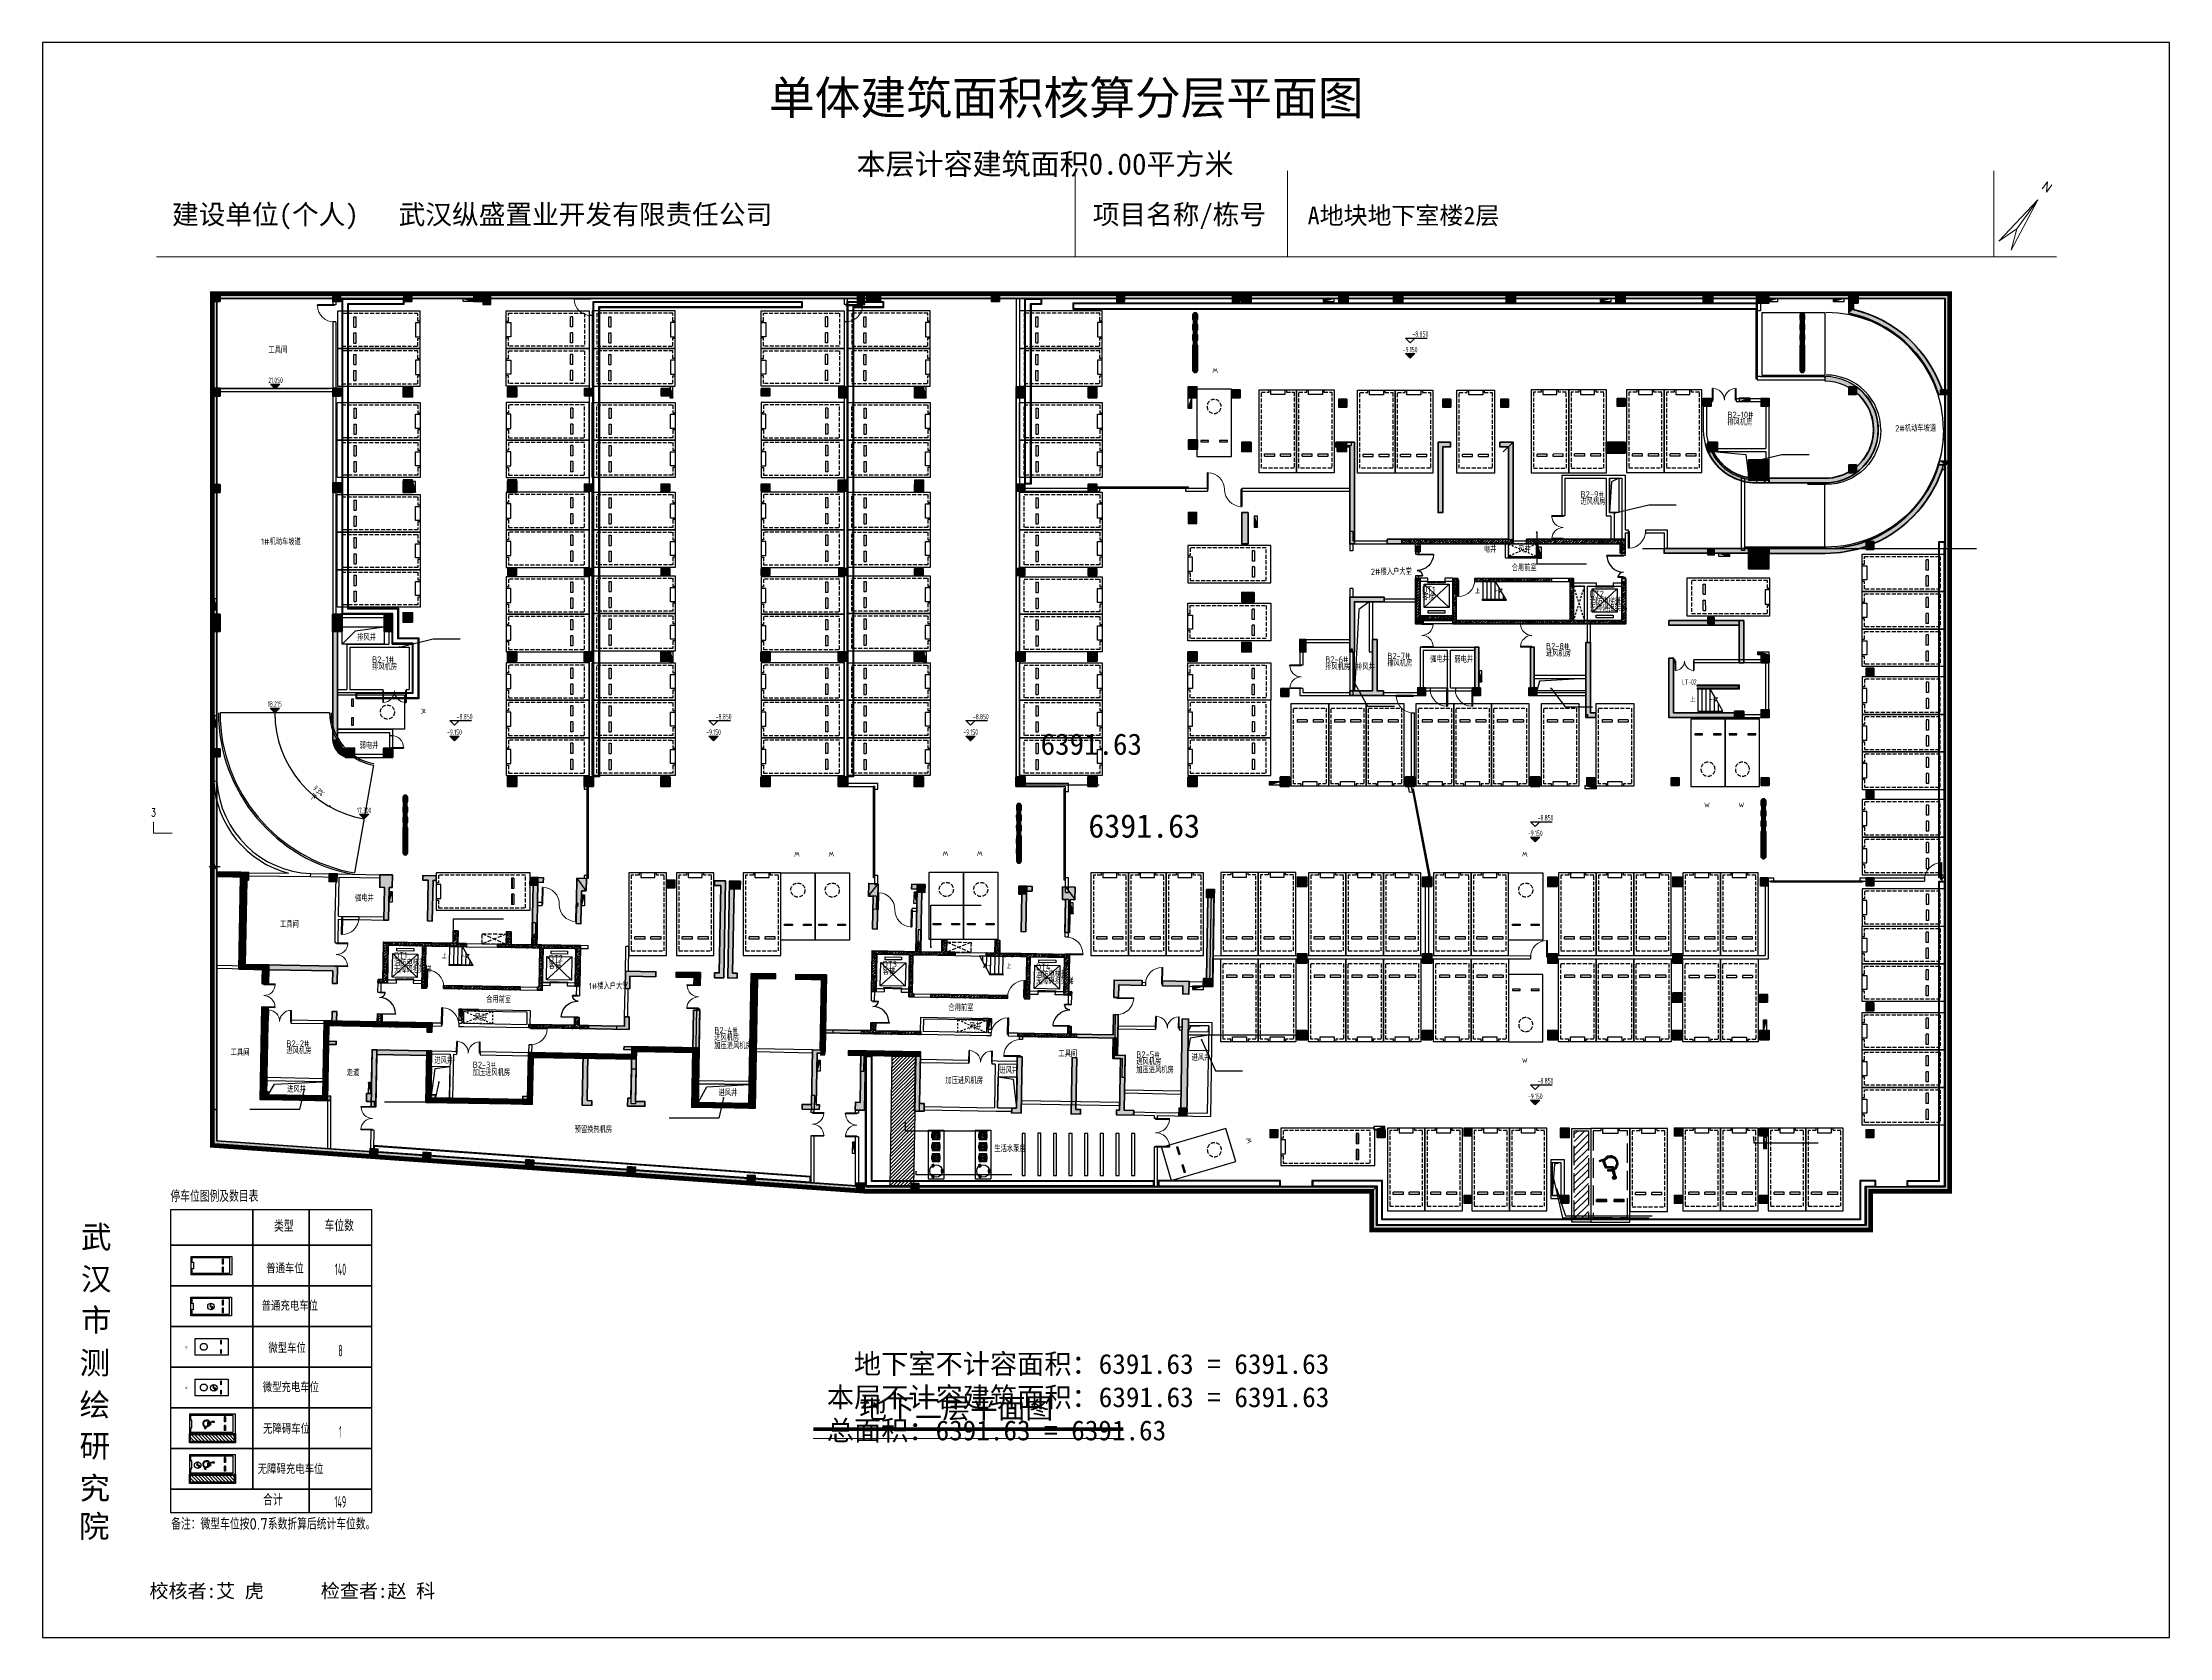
# Model space of a CAD drawing. Extents: x 512858 to 514372, y -232486 to -231710.
# Drawn here: x 512857.6 to 512993.6, y -232264.7 to -232162.7 of the extents above; entities that cross this region are included whole.
import ezdxf
from ezdxf.enums import TextEntityAlignment as Align

# ---------------------------------------------------------------- set-up
doc = ezdxf.new("R2010")
doc.units = 0
doc.header["$LTSCALE"] = 1000
for name, pattern in [('1#HXT-B2$0$CACHE2', [0.1875, 0.125, -0.0625]), ('1#HXT-B2$0$DASH', [0.35, 0.25, -0.1]), ('2#HXT-B2$0$CACHE2', [0.1875, 0.125, -0.0625]), ('__DASH', [0.35, 0.25, -0.1]), ('A地块地下说明备注及图例$0$__DASH', [0.35, 0.25, -0.1]), ('B1F_车位$0$__DASH', [0.35, 0.25, -0.1]), ('B1F_车位$0$DASH', [0.35, 0.25, -0.1]), ('CACHE2', [0.1875, 0.125, -0.0625]), ('CENTER', [2, 1.25, -0.25, 0.25, -0.25]), ('DASH', [0.35, 0.25, -0.1]), ('新块$0$__DASH', [0.35, 0.25, -0.1]), ('新块$0$DASH', [0.35, 0.25, -0.1])]:
    doc.linetypes.add(name, pattern=pattern)
doc.layers.get('0').update_dxf_attribs({"color": 252})
for name, color, linetype in [('$计容结果', 7, 'Continuous'), ('$计算结果', 7, 'Continuous'), ('$面积结果', 7, 'Continuous'), ('1#HXT-B2$0$A-ANNO-50-SYMB', 252, 'Continuous'), ('1#HXT-B2$0$A-DOOR', 252, 'Continuous'), ('1#HXT-B2$0$A-FIRE-DOOR', 252, 'Continuous'), ('1#HXT-B2$0$A-HOLE-E', 252, 'Continuous'), ('1#HXT-B2$0$A-HOLE-H', 252, '1#HXT-B2$0$CACHE2'), ('1#HXT-B2$0$A-PATT-COLU', 252, 'Continuous'), ('1#HXT-B2$0$A-STAIR', 252, 'Continuous'), ('1#HXT-B2$0$A-STR-CONC-B', 252, 'Continuous'), ('1#HXT-B2$0$A-WALL-S', 252, 'Continuous'), ('1#HXT-B2$0$A-WINDOW', 252, 'Continuous'), ('2#HXT-B2$0$A-ANNO-50-SYMB', 252, 'Continuous'), ('2#HXT-B2$0$A-DOOR', 252, 'Continuous'), ('2#HXT-B2$0$A-FIRE-DOOR', 252, 'Continuous'), ('2#HXT-B2$0$A-HOLE-H', 252, '2#HXT-B2$0$CACHE2'), ('2#HXT-B2$0$A-PATT-COLU', 252, 'Continuous'), ('2#HXT-B2$0$A-STAIR', 252, 'Continuous'), ('2#HXT-B2$0$A-STR-CONC-B', 252, 'Continuous'), ('2#HXT-B2$0$A-STR-CONC-C', 252, 'Continuous'), ('2#HXT-B2$0$A-WALL-S', 252, 'Continuous'), ('_0', 252, 'Continuous'), ('A-ANNO-100-TXT', 252, 'Continuous'), ('A-ANNO-50-SYMB', 252, 'Continuous'), ('A-ANNO-HATC-PATT', 252, 'Continuous'), ('A-ANNO-LEVL', 252, 'Continuous'), ('A-ANNO-NOTE', 252, 'Continuous'), ('A-COLU-CONC', 252, 'Continuous'), ('A-DOOR', 252, 'Continuous'), ('A-DOOR-FIRE', 252, 'Continuous'), ('A-FIRE-DOOR', 252, 'Continuous'), ('A-HOLE-H', 252, 'CACHE2'), ('A-STAIR', 252, 'Continuous'), ('A-WALL-BLOK', 252, 'Continuous'), ('A-WALL-CONC', 252, 'Continuous'), ('A-WALL-S', 252, 'Continuous'), ('AA-STAIR', 252, 'Continuous'), ('AA-WALL', 252, 'Continuous'), ('AD-普通车位', 252, 'Continuous'), ('A地块地下说明备注及图例$0$A-PARK-D', 252, 'Continuous'), ('A地块地下说明备注及图例$0$A-PARK-W', 252, 'Continuous'), ('A地块地下说明备注及图例$0$A-PARK-无障碍', 252, 'Continuous'), ('A地块地下说明备注及图例$0$A-Text', 252, 'Continuous'), ('A地块地下说明备注及图例$0$PUB_TEXT', 252, 'Continuous'), ('B1F_车位$0$A-PARK-W', 252, 'Continuous'), ('B1F_车位$0$AD-微型车位', 252, 'B1F_车位$0$DASH'), ('B1F_车位$0$P-减速带', 252, 'Continuous'), ('COLUMN', 252, 'Continuous'), ('DIM_ELEV', 252, 'Continuous'), ('DIM_SYMB', 252, 'Continuous'), ('outline-pdx', 252, 'Continuous'), ('P-DOMW-EQPM', 252, 'Continuous'), ('PUB_HATCH', 252, 'Continuous'), ('ROAD_DOTE', 252, 'CENTER'), ('WALL', 252, 'Continuous'), ('可见线', 252, 'Continuous'), ('建-房间名称', 252, 'Continuous'), ('新块$0$A-PARK-D', 252, 'Continuous'), ('新块$0$A-PARK-shuiping', 252, 'Continuous'), ('新块$0$A-PARK-无障碍', 252, 'Continuous'), ('新块$0$AD-普通车位', 252, '新块$0$DASH'), ('楼层注记', 7, 'Continuous'), ('风井', 252, 'Continuous')]:
    doc.layers.add(name, color=color, linetype=linetype)
for name, color, linetype, lineweight in [('P-FIRE-FH', 252, 'Continuous', 25), ('S-COLU', 252, 'Continuous', 35), ('s-colu-cons', 252, 'Continuous', 35), ('S-COLU-HATC', 252, 'Continuous', 25), ('S-WALL', 252, 'Continuous', 35), ('S-WALL-HATC', 252, 'Continuous', 25), ('图廓', 252, 'Continuous', 9), ('面积-不计容-地下室-1', 4, 'Continuous', 0)]:
    doc.layers.add(name, color=color, linetype=linetype, lineweight=lineweight)
doc.layers.add('打印图框', color=252, linetype='Continuous', plot=False)
doc.styles.add('1#HXT-B2$0$_TCH_DIM', font='ROMAND', dxfattribs={"width": 0.75, "bigfont": 'HZFS'})
doc.styles.add('2#HXT-B2$0$_TCH_DIM', font='ROMAND', dxfattribs={"width": 0.75, "bigfont": 'HZFS'})
doc.styles.add('_TCH_DIM', font='TSSDENG.shx', dxfattribs={"width": 0.8, "bigfont": 'hztxt.shx'})
doc.styles.add('_TCH_LABEL', font='COMPLEX', dxfattribs={"bigfont": 'GBCBIG'})
doc.styles.add('A地块地下说明备注及图例$0$CADReader_TextStyle', font='tssdeng.shx', dxfattribs={"height": 0.2, "bigfont": 'gbcbig.shx'})
doc.styles.add('B1F_车位$0$CADReader_TextStyle', font='tssdeng.shx', dxfattribs={"height": 0.2, "bigfont": 'gbcbig.shx'})
doc.styles.add('dw', font='simhei.ttf')
doc.styles.add('STYLE1', font='stylu.ttf')
doc.styles.add('tkhz1', font='txt.shx', dxfattribs={"width": 0.8, "bigfont": 'hztxt.shx'})
doc.styles.add('TYDG_02', font='TSSDENG.shx', dxfattribs={"width": 0.8, "bigfont": 'hztxt.shx'})
doc.styles.add('宋体', font='simsun.ttc', dxfattribs={"width": 0.7, "height": 10})
doc.styles.add('邻里中心-雨水$0$STANDARD', font='GBENOR', dxfattribs={"bigfont": 'GBCBIG'})
pattern_1 = [(45, (0, 0), (-88.388348, 88.388348), []), (50, (0, 0), (358.63009, -31.37607), [37.5, -412.5]), (355, (0, 0), (-69.37567, 376.09607), [30, -330]), (100.4514, (29.9, -2.6), (289.25469, 344.71977), [31.8701, -350.57106]), (46.1842, (0, 100), (533.62052, -82.7595), [56.25, -618.75]), (96.6356, (44.47, 93.1), (467.33135, 487.05894), [47.80514, -525.8565]), (351.1842, (0, 100), (467.33097, 487.0593), [45, -495]), (21, (50, 75), (298.45353, -201.309445), [37.5, -412.5]), (326, (50, 75), (121.65767, 362.57502), [30, -330]), (71.4514, (74.87, 58.22), (420.11131, 161.26525), [31.8701, -350.57106]), (37.5, (0, 0), (6.079928, 166.446927), [0, -326, 0, -335, 0, -331.25]), (7.5, (0, 0), (131.53477, 197.205856), [0, -191, 0, -318.5, 0, -126.25]), (-32.5, (-111.5, 0), (266.911218, -11.277436), [0, -125, 0, -390, 0, -517.5]), (-42.5, (-161.5, 0), (291.593085, 50.05249), [0, -162.5, 0, -259, 0, -367.5])]
pattern_2 = [(50, (-388.75, 479663.1), (179.315046, -15.688034), [18.75, -206.25]), (355, (-388.75, 479663.1), (-34.687833, 188.048033), [15, -165]), (100.4514, (-373.81, 479661.8), (144.627345, 172.359886), [15.935047, -175.285528]), (46.1842, (-388.75, 479713.1), (266.810262, -41.379754), [28.125, -309.375]), (96.6356, (-366.52, 479709.65), (233.665676, 243.529468), [23.90257, -262.92825]), (351.1842, (-388.75, 479713.1), (233.665486, 243.52965), [22.5, -247.5]), (21, (-363.75, 479700.6), (149.226763, -100.654723), [18.75, -206.25]), (326, (-363.75, 479700.6), (60.828833, 181.287511), [15, -165]), (71.4514, (-351.32, 479692.21), (210.055657, 80.632624), [15.935047, -175.285528]), (37.5, (-388.75, 479663.1), (3.0399638, 83.2234635), [0, -163, 0, -167.5, 0, -165.625]), (7.5, (-388.75, 479663.1), (65.7673844, 98.602928), [0, -95.5, 0, -159.25, 0, -63.125]), (327.5, (-444.5, 479663.1), (133.455609, -5.638718), [0, -62.5, 0, -195, 0, -258.75]), (317.5, (-469.5, 479663.1), (145.796542, 25.0262456), [0, -81.25, 0, -129.5, 0, -183.75]), (45, (-388.75, 479663.1), (-88.388348, 88.388348), [])]

msp = doc.modelspace()

# ---------------------------------------------------------------- texts
at = {"layer": '$计容结果', "style": 'dw'}
msp.add_text('本层计容建筑面积0.00平方米', height=1.3597, dxfattribs=at).set_placement((512909.64, -232171.13))
at = {"layer": '$计算结果', "insert": (512907.74, -232249.36), "char_height": 1.2746, "width": 35.689, "attachment_point": 4, "style": 'dw'}
msp.add_mtext('  地下室不计容面积：6391.63 = 6391.63\\P本层不计容建筑面积：6391.63 = 6391.63\\P总面积：6391.63 = 6391.63', dxfattribs=at)
at = {"layer": '$面积结果', "color": 4, "style": 'dw'}
msp.add_text('6391.63', height=1.36, dxfattribs=at).set_placement((512921.41, -232208.22))
at = {"layer": '_0', "color": 252, "style": '_TCH_LABEL', "width": 0.705882}
msp.add_text('3', height=0.51, dxfattribs=at).set_placement((512864.54, -232212.17))
at = {"layer": 'A-ANNO-100-TXT', "color": 252, "style": 'TYDG_02', "width": 0.64}
msp.add_text('LT-02', height=0.35, dxfattribs=at).set_placement((512962.42, -232203.74))
at = {"layer": 'A-ANNO-50-SYMB', "color": 252, "style": '_TCH_DIM', "width": 0.8}
msp.add_text('上', height=0.35, dxfattribs=at).set_placement((512962.91, -232204.87))
at = {"layer": 'A-ANNO-LEVL', "color": 252, "style": '_TCH_DIM', "width": 0.64}
for s, p in [('-8.850', (512945.18, -232181.5)), ('-9.150', (512944.56, -232182.49)), ('-8.850', (512884.08, -232205.96)), ('-8.850', (512900.64, -232205.96)), ('-8.850', (512917.08, -232205.96)), ('-9.150', (512883.47, -232206.95)), ('-9.150', (512900.03, -232206.95)), ('-9.150', (512916.47, -232206.95)), ('-8.850', (512953.18, -232212.42)), ('-9.150', (512952.56, -232213.41)), ('-8.850', (512953.18, -232229.24)), ('-9.150', (512952.56, -232230.23))]:
    msp.add_text(s, height=0.35, dxfattribs=at).set_placement(p)
at = {"layer": 'A地块地下说明备注及图例$0$A-PARK-W', "color": 7, "style": 'A地块地下说明备注及图例$0$CADReader_TextStyle'}
for p in [(512866.68, -232246.01), (512866.68, -232248.61)]:
    msp.add_text('W', height=0.147, rotation=270, dxfattribs=at).set_placement(p, align=Align.BOTTOM_LEFT)
at = {"layer": 'A地块地下说明备注及图例$0$PUB_TEXT', "color": 0, "style": 'A地块地下说明备注及图例$0$CADReader_TextStyle'}
for s, height, p in [('停车位图例及数目表', 0.735, (512865.78, -232236.81)), ('类型', 0.735, (512872.4, -232238.72)), ('普通车位', 0.6, (512871.9, -232241.37)), ('普通充电车位', 0.6, (512871.61, -232243.76)), ('微型车位', 0.6, (512872.04, -232246.46)), ('微型充电车位', 0.6, (512871.68, -232248.97)), ('无障碍车位', 0.6, (512871.7, -232251.63)), ('无障碍充电车位', 0.6, (512871.36, -232254.2)), ('合计', 0.735, (512871.7, -232256.22)), ('备注：微型车位按0.7系数折算后统计车位数。', 0.735, (512865.83, -232257.76))]:
    msp.add_text(s, height=height, dxfattribs=at).set_placement(p)
msp.add_text('车位数', height=0.735, dxfattribs=at).set_placement((512876.57, -232238.69), align=Align.CENTER)
at = {"layer": 'A地块地下说明备注及图例$0$PUB_TEXT', "color": 0, "style": 'A地块地下说明备注及图例$0$CADReader_TextStyle', "width": 0.5}
for s, p in [('140', (512876.65, -232241.48)), ('8', (512876.65, -232246.68)), ('1', (512876.65, -232251.88)), ('149', (512876.64, -232256.35))]:
    msp.add_text(s, height=0.735, dxfattribs=at).set_placement(p, align=Align.CENTER)
at = {"layer": 'DIM_ELEV', "color": 252, "style": '_TCH_DIM', "width": 0.64}
for s, p in [('21.050', (512872.04, -232184.45)), ('18.215', (512872, -232205.15)), ('17.300', (512877.7, -232211.95))]:
    msp.add_text(s, height=0.35, dxfattribs=at).set_placement(p)
at = {"layer": 'DIM_SYMB', "color": 252, "style": '_TCH_DIM'}
for s, width, p in [('下', 0.8, (512874.63, -232210.96)), ('9.3%', 0.64, (512874.86, -232210.42))]:
    msp.add_text(s, height=0.35, rotation=320.0589, dxfattribs=dict(at, width=width)).set_placement(p)
at = {"layer": '图廓', "color": 0, "style": 'STYLE1'}
msp.add_text('单体建筑面积核算分层平面图', height=2.1437, dxfattribs=at).set_placement((512923.05, -232167.93), align=Align.BOTTOM_CENTER)
at = {"layer": '图廓', "color": 0, "linetype": 'ByBlock', "style": 'tkhz1'}
msp.add_text('N', height=0.572, rotation=324.3941, dxfattribs=at).set_placement((512985.91, -232171.68), align=Align.TOP_CENTER)
at = {"layer": '图廓', "color": 0, "linetype": 'ByBlock', "ltscale": 2, "style": 'tkhz1'}
msp.add_text('N', height=0.572, rotation=324.3941, dxfattribs=at).set_placement((512985.91, -232171.68), align=Align.TOP_CENTER)
at = {"layer": '图廓', "color": 0}
for s, height, style, p in [('建设单位(个人)', 1.25, 'dw', (512865.88, -232174.3)), ('武汉纵盛置业开发有限责任公司', 1.2505, 'dw', (512880.37, -232174.3)), ('项目名称/栋号', 1.25, 'dw', (512924.74, -232174.3)), ('A地块地下室楼2层', 1.123, 'dw', (512938.48, -232174.3)), (' 校核者:艾 虎      检查者:赵 科', 0.8932, '宋体', (512863.83, -232262.12))]:
    msp.add_text(s, height=height, dxfattribs=dict(at, style=style)).set_placement(p)
at = {"layer": '图廓', "color": 0, "linetype": 'Continuous', "style": 'STYLE1'}
for s, p in [('武', (512860.06, -232239.77)), ('汉', (512860.06, -232242.45)), ('市', (512860.06, -232245.07)), ('测', (512859.97, -232247.81)), ('绘', (512859.97, -232250.49)), ('研', (512859.97, -232253.12)), ('究', (512859.97, -232255.82)), ('院', (512859.93, -232258.26))]:
    msp.add_text(s, height=1.43, dxfattribs=at).set_placement(p)
at = {"layer": '建-房间名称', "color": 252, "style": '邻里中心-雨水$0$STANDARD'}
for s, p in [('工具间', (512872.04, -232182.55)), ('排风机房', (512965.31, -232187.16)), ('B2-10#', (512965.31, -232186.68)), ('2#机动车坡道', (512976.04, -232187.55)), ('进风机房', (512955.92, -232192.23)), ('B2-9#', (512955.92, -232191.76)), ('1#机动车坡道', (512871.57, -232194.8)), ('电井', (512949.74, -232195.29, 0)), ('风井', (512951.94, -232195.29, 0)), ('合用前室', (512951.52, -232196.47, 0)), ('2#楼入户大堂', (512942.52, -232196.72)), ('DT1', (512945.8, -232197.86, 0)), ('客梯', (512945.8, -232198.34, 0)), ('消防电梯兼', (512956.51, -232198.61, 0)), ('无障碍担架梯', (512956.51, -232199.05, 0)), ('DT2', (512956.51, -232198.13, 0)), ('排风井', (512877.72, -232200.92)), ('B2-7#', (512943.57, -232202.1)), ('进风机房', (512953.71, -232201.94)), ('B2-8#', (512953.71, -232201.47)), ('排风机房', (512878.67, -232202.81)), ('B2-1#', (512878.67, -232202.33)), ('排风机房', (512939.6, -232202.8)), ('B2-6#', (512939.6, -232202.32)), ('排风井', (512941.58, -232202.82)), ('排风机房', (512943.57, -232202.57)), ('强电井', (512946.31, -232202.31)), ('弱电井', (512947.86, -232202.33)), ('弱电井', (512877.87, -232207.83, 0)), ('强电井', (512877.58, -232217.59)), ('工具间', (512872.78, -232219.27)), ('消防电梯兼', (512880.07, -232221.72, 0)), ('无障碍担架梯', (512880.07, -232222.16, 0)), ('DT1', (512880.07, -232221.24, 0)), ('客梯', (512889.96, -232221.9, 0)), ('DT2', (512889.96, -232221.42, 0)), ('客梯', (512911.31, -232222.28, 0)), ('DT3', (512911.31, -232221.8, 0)), ('消防电梯兼', (512921.11, -232222.46)), ('DT4', (512921.11, -232221.98)), ('1#楼入户大堂', (512892.52, -232223.21)), ('无障碍担架梯', (512921.11, -232222.9)), ('风井', (512885.23, -232225.23)), ('合用前室', (512885.96, -232224.07, 0)), ('合用前室', (512915.51, -232224.6, 0)), ('进风机房', (512900.54, -232226.5)), ('B2-4#', (512900.54, -232226.03)), ('风井', (512916.83, -232225.79)), ('工具间', (512869.63, -232227.46)), ('进风机房', (512873.19, -232227.35)), ('B2-2#', (512873.19, -232226.88)), ('进风井', (512882.65, -232227.97)), ('加压进风机房', (512900.54, -232227.03)), ('工具间', (512922.54, -232227.53)), ('B2-5#', (512927.52, -232227.58)), ('进风井', (512931.06, -232227.78)), ('走道', (512877.05, -232228.75)), ('加压进风机房', (512885.1, -232228.75)), ('B2-3#', (512885.1, -232228.24)), ('加压进风机房', (512915.32, -232229.26)), ('进风井', (512918.77, -232228.6)), ('进风机房', (512927.52, -232228.05)), ('加压进风机房', (512927.52, -232228.58)), ('进风井', (512873.24, -232229.81)), ('进风井', (512900.82, -232230.04)), ('预留换热机房', (512891.62, -232232.39)), ('生活水泵房', (512918.45, -232233.61))]:
    msp.add_text(s, height=0.4, dxfattribs=at).set_placement(p)
at = {"layer": '楼层注记', "style": 'dw'}
msp.add_text('地下二层平面图', height=1.299, dxfattribs=at).set_placement((512909.81, -232250.65))
at = {"layer": '面积-不计容-地下室-1', "linetype": 'DASH', "ltscale": 3, "style": 'dw'}
msp.add_text('6391.63', height=1.5, dxfattribs=at).set_placement((512924.46, -232213.52))

# ---------------------------------------------------------------- blocks, each defined once
blk = doc.blocks.new('新块$0$A$C0EC85F9A')
at = {"layer": '新块$0$A-PARK-D'}
for p, q in [((1025, 1200), (375, 1200)), ((375, 1050), (375, 1200)), ((1025, 1050), (375, 1050)), ((1025, 1050), (1025, 1200)), ((2050, 1200), (1400, 1200)), ((1400, 1050), (1400, 1200)), ((2050, 1050), (1400, 1050)), ((2050, 1050), (2050, 1200))]:
    blk.add_line(p, q, dxfattribs=at)
for points in [[(2400, 0), (2400, 5300), (0, 5300), (0, 0)], [(750, 5000), (1650, 5000), (1650, 5300), (750, 5300)]]:
    blk.add_lwpolyline(points, close=True, dxfattribs=at)
at = {"layer": '新块$0$A-PARK-D', "linetype": '新块$0$__DASH'}
blk.add_lwpolyline([(650, 5300), (650, 5150), (150, 5150), (150, 300), (2250, 300), (2250, 5150), (1750, 5150), (1750, 5300)], dxfattribs=at)
blk = doc.blocks.new('新块$0$dfghgfhfghg')
at = {"layer": '新块$0$A-PARK-D', "extrusion": (-1.87256e-08, 1.87406e-20, 1), "rotation": 8.24447464e-08}
blk.add_blockref('新块$0$A$C0EC85F9A', (-1200, -2800, 0), dxfattribs=at)
blk = doc.blocks.new('A$C040F5B7D')
at = {"layer": '新块$0$AD-普通车位', "extrusion": (2.15467e-06, 6.25413e-07, -1), "zscale": -1}
blk.add_blockref('新块$0$dfghgfhfghg', (-1200, 2800, 0), dxfattribs=at)
blk = doc.blocks.new('新块$0$A$C0C5D4F76')
at = {"layer": '新块$0$A-PARK-shuiping'}
for p, q in [((-1200, 850), (-1200, 200)), ((-1050, 850), (-1200, 850)), ((-1050, 200), (-1200, 200)), ((-1150, 850), (-1150, 200)), ((-1050, 850), (-1050, 200)), ((-1050, -175), (-1200, -175)), ((-1200, -175), (-1200, -825)), ((-1050, -825), (-1200, -825)), ((-1150, -175), (-1150, -825)), ((-1050, -175), (-1050, -825))]:
    blk.add_line(p, q, dxfattribs=at)
for points in [[(0, 1200), (-6000, 1200), (-6000, -1200), (0, -1200)], [(-5700, -450), (-5700, 450), (-6000, 450), (-6000, -450)]]:
    blk.add_lwpolyline(points, close=True, dxfattribs=at)
at = {"layer": '新块$0$A-PARK-shuiping', "linetype": '新块$0$__DASH'}
blk.add_lwpolyline([(-6000, -550), (-5850, -550), (-5850, -1050), (-300, -1050), (-300, 1050), (-5850, 1050), (-5850, 550), (-6000, 550)], dxfattribs=at)
blk = doc.blocks.new('新块$0$A$C72AA1ED0')
at = {"layer": '新块$0$A-PARK-无障碍', "linetype": '新块$0$__DASH'}
h = blk.add_hatch(dxfattribs=at)
h.set_pattern_fill('ANSI31', color=256, scale=200)
h.set_pattern_definition([(45, (-1549477.2, 385842.97), (-224.5064, 224.5064), [])])
h.paths.add_polyline_path([(150, 5850), (1050, 5850), (1050, 150), (150, 150)])
at = {"layer": '新块$0$A-PARK-无障碍', "ltscale": 5}
h = blk.add_hatch(color=256, dxfattribs=at)
h.paths.add_polyline_path([(-882, 1944), (-930, 2057, -1.2300174), (-1513, 2518), (-1541, 2623, 1.1858471)])
h.paths.add_polyline_path([(-1377, 2627), (-1090, 2627), (-1090, 2727), (-1403, 2727), (-1483, 3025, 3.9780306), (-1594, 3051), (-1427, 2427), (-1021, 2427), (-815, 1942), (-558, 2051), (-589, 2125), (-755, 2055), (-955, 2527), (-1350, 2527)])
for p, q in [((-2150, 4700), (-1500, 4700)), ((-2150, 4700), (-2150, 4550)), ((-2150, 4600), (-1500, 4600)), ((-2150, 4550), (-1500, 4550)), ((-1500, 4700), (-1500, 4550)), ((-1025, 4700), (-1025, 4550)), ((-1025, 4700), (-375, 4700)), ((-1025, 4600), (-375, 4600)), ((-1025, 4550), (-375, 4550)), ((-375, 4700), (-375, 4550))]:
    blk.add_line(p, q, dxfattribs=at)
for points in [[(-2500, 6000), (-2500, 0), (0, 0), (0, 6000)], [(0, 6000), (1200, 6000), (1200, 0), (0, 0)], [(-750, 300), (-1750, 300), (-1750, 0), (-750, 0)]]:
    blk.add_lwpolyline(points, close=True, dxfattribs=at)
at = {"layer": '新块$0$A-PARK-无障碍', "linetype": '新块$0$__DASH', "ltscale": 5}
blk.add_lwpolyline([(-650, 0), (-650, 150), (-150, 150), (-150, 5700), (-2350, 5700), (-2350, 150), (-1850, 150), (-1850, 0)], dxfattribs=at)
blk.add_lwpolyline([(150, 5850), (1050, 5850), (1050, 150), (150, 150)], close=True, dxfattribs=at)
at = {"layer": '新块$0$A-PARK-无障碍', "ltscale": 5}
for points in [[(-955, 2527), (-755, 2055), (-589, 2125), (-558, 2051), (-815, 1942), (-1021, 2427), (-1427, 2427), (-1594, 3051, -3.9780306), (-1483, 3025), (-1403, 2727), (-1090, 2727), (-1090, 2627), (-1377, 2627), (-1350, 2527)], [(-930, 2057, -1.2300174), (-1513, 2518), (-1541, 2623, 1.1858471), (-882, 1944)]]:
    blk.add_lwpolyline(points, format="xyb", close=True, dxfattribs=at)
blk = doc.blocks.new('CHEWEI')
at = {"layer": 'AD-普通车位', "extrusion": (0, 0, -1), "xscale": -1, "zscale": -1}
for p, rotation in [((-554408, 219216), 270), ((-570708, 219216), 270), ((-554408, 216816), 270), ((-570708, 216816), 270), ((-597233, 211273, 0), 359.9999999998951), ((-599633, 211273, 0), 359.9999999998951), ((-603533, 211253, 0), 359.9999999998951), ((-605933, 211253, 0), 359.9999999998951), ((-609883, 211253, 0), 359.9999999998951), ((-538308, 215760), 90), ((-554608, 215760), 90), ((-570908, 215760), 90), ((-581908, 215760), 90), ((-538308, 213360), 90), ((-554608, 213360), 90), ((-570908, 213360), 90), ((-581908, 213360), 90), ((-538308, 209872), 90), ((-554608, 210023), 90), ((-570908, 210023), 90), ((-581908, 210023), 90), ((-538308, 207472), 90), ((-554608, 207623), 90), ((-570908, 207623), 90), ((-581908, 207623), 90), ((-641083, 203673, 0), 270), ((-538308, 205072), 90), ((-554608, 204674), 90), ((-570908, 204674), 90), ((-581908, 204623), 90), ((-597983, 200523, 0), 270), ((-641083, 201273, 0), 270), ((-554608, 202274), 90), ((-570908, 202274), 90), ((-581908, 202223), 90), ((-641083, 198873, 0), 270), ((-554608, 199123), 90), ((-570908, 199123), 90), ((-581908, 199123), 90), ((-597983, 196723, 0), 270), ((-554608, 196723), 90), ((-570908, 196723), 90), ((-581908, 196723), 90), ((-601683, 196523, 0), 180), ((-604083, 196523, 0), 180), ((-606483, 196523, 0), 180), ((-609683, 196523, 0), 180), ((-612083, 196523, 0), 180), ((-614483, 196523, 0), 180), ((-617683, 196523, 0), 180), ((-621183, 196523, 0), 180), ((-554608, 194323), 90), ((-570908, 194323), 90), ((-581908, 194323), 90), ((-641083, 179873, 0), 270), ((-597183, 180198, 0), 180), ((-599583, 180198, 0), 180), ((-602783, 180198, 0), 180), ((-605183, 180198, 0), 180), ((-607583, 180198, 0), 180), ((-610783, 180198), 180), ((-613183, 180198), 180), ((-618783, 180198, 0), 180), ((-621183, 180198, 0), 180), ((-623583, 180198, 0), 180), ((-626733, 180185, 0), 180), ((-629133, 180185, 0), 180), ((-641083, 177473, 0), 270), ((-641083, 174373, 0), 270), ((-641083, 171973, 0), 270)]:
    blk.add_blockref('A$C040F5B7D', p, dxfattribs=dict(at, rotation=rotation))
at = {"layer": 'AD-普通车位', "extrusion": (0, 0, -1), "zscale": -1}
for p, rotation in [((-554608, 219216), 90), ((-570908, 219216), 90), ((-581908, 219216), 90), ((-554608, 216816), 90), ((-570908, 216816), 90), ((-581908, 216816), 90), ((-554408, 215760), 270), ((-570708, 215760), 270), ((-554408, 213360), 270), ((-570708, 213360), 270), ((-554408, 210023), 270), ((-570708, 210023), 270), ((-554408, 207623), 270), ((-570708, 207623), 270), ((-597983, 206624, 0), 270), ((-554408, 204623), 270), ((-570708, 204623), 270), ((-624584, 202123, 0), 89.95042150566081), ((-554408, 202223), 270), ((-570708, 202223), 270), ((-554408, 199123), 270), ((-570708, 199123), 270), ((-641083, 198223, 0), 270), ((-554408, 196723), 270), ((-570708, 196723), 270), ((-597983, 196723, 0), 270), ((-641083, 195823, 0), 270), ((-554408, 194323), 270), ((-570708, 194323), 270), ((-597983, 194323, 0), 270), ((-641083, 193423, 0), 270), ((-641083, 190373, 0), 270), ((-641083, 187973, 0), 270), ((-641083, 184673, 0), 270)]:
    blk.add_blockref('A$C040F5B7D', p, dxfattribs=dict(at, rotation=rotation))
for p in [(-619433, 211273, 0), (-559353, 180398), (-562385, 180398), (-566657, 180398), (-588888, 180398), (-591288, 180398), (-593688, 180398), (-597183, 180410, 0), (-599583, 180410, 0), (-602783, 180398, 0), (-605183, 180398, 0), (-607583, 180398, 0), (-610783, 180398, 0), (-613183, 180398, 0), (-618783, 180398), (-621183, 180398), (-623583, 180398), (-626733, 180398, 0), (-629133, 180398, 0), (-607833, 164073, 0), (-610233, 164073, 0), (-613233, 164073, 0), (-615633, 164073, 0), (-623333, 164048, 0), (-626733, 164073, 0), (-629133, 164073, 0), (-632183, 164073, 0), (-634583, 164073, 0)]:
    blk.add_blockref('A$C040F5B7D', p, dxfattribs=at)
at = {"layer": '新块$0$A-PARK-无障碍', "rotation": 179.9999990162096}
blk.add_blockref('新块$0$A$C72AA1ED0', (618433, 169348, 0), dxfattribs=at)
at = {"layer": '新块$0$AD-普通车位', "rotation": 359.9999991684106}
for p in [(550633, 184498, 0), (604633, 168173)]:
    blk.add_blockref('新块$0$A$C0C5D4F76', p, dxfattribs=at)
blk = doc.blocks.new('B1F_车位$0$A$C7DEF2C06')
at = {"layer": 'B1F_车位$0$A-PARK-W', "ltscale": 1000}
for points in [[(-1100, 4300), (1100, 4300), (1100, 0), (-1100, 0)], [(-850, 1014), (-350, 1014), (-350, 934), (-850, 934)], [(350, 1014), (850, 1014), (850, 934), (350, 934)]]:
    blk.add_lwpolyline(points, close=True, dxfattribs=at)
at = {"layer": 'B1F_车位$0$A-PARK-W', "linetype": 'B1F_车位$0$__DASH'}
blk.add_circle((0, 3200), 450, dxfattribs=at)
at = {"layer": 'B1F_车位$0$A-PARK-W', "style": 'B1F_车位$0$CADReader_TextStyle'}
blk.add_text('W', height=300, rotation=180, dxfattribs=at).set_placement((123, 5727), align=Align.BOTTOM_LEFT)
blk = doc.blocks.new('B1F_车位$0$微型车停车位')
at = {"layer": 'B1F_车位$0$A-PARK-W', "ltscale": 1000, "extrusion": (2.15475e-06, 3.68434e-06, -1), "rotation": 179.999998871306}
blk.add_blockref('B1F_车位$0$A$C7DEF2C06', (0, 4300), dxfattribs=at)
blk = doc.blocks.new('A$C1A826BC4')
at = {"layer": 'S-WALL-HATC', "linetype": 'ByBlock'}
h = blk.add_hatch(color=256, dxfattribs=at)
h.dxf.hatch_style = 1
h.paths.add_polyline_path([(-11098, 19862), (-11117, 20962), (-11617, 20953), (-11598, 19853)])
h = blk.add_hatch(color=256, dxfattribs=at)
h.dxf.hatch_style = 1
h.paths.add_polyline_path([(-3299, 20002), (-3319, 21102), (-3919, 21091), (-3899, 19991)])
h = blk.add_hatch(color=256, dxfattribs=at)
h.dxf.hatch_style = 1
h.paths.add_polyline_path([(-99, 20059), (-119, 21159), (-619, 21150), (-599, 20050)])
h = blk.add_hatch(color=256, dxfattribs=at)
h.dxf.hatch_style = 1
h.paths.add_polyline_path([(-10954, 11864), (-10963, 12364), (-11463, 12355), (-11454, 11855)])
h = blk.add_hatch(color=256, dxfattribs=at)
h.dxf.hatch_style = 1
h.paths.add_polyline_path([(-2355, 11968), (-2365, 12567), (-2963, 12556), (-2953, 11957)])
h = blk.add_hatch(color=256, dxfattribs=at)
h.dxf.hatch_style = 1
h.paths.add_polyline_path([(95, 12012), (84, 12611), (-517, 12600), (-506, 12000)])
h = blk.add_hatch(dxfattribs=at)
h.set_pattern_fill('ARMOREDW', color=256, scale=10)
h.set_pattern_definition([(50, (127530.68, -132999.9), (71.726018, -6.275213), [7.5, -82.5]), (355, (127530.68, -132999.9), (-13.875133, 75.219213), [6, -66]), (100.4514, (127536.66, -133000.42), (57.850938, 68.943954), [6.37402, -70.11421]), (46.1842, (127530.68, -132979.9), (106.724105, -16.5519), [11.25, -123.75]), (96.6356, (127539.57, -132981.28), (93.46627, 97.411787), [9.56103, -105.1713]), (351.1842, (127530.68, -132979.9), (93.466195, 97.41186), [9, -99]), (21, (127540.68, -132984.9), (59.690705, -40.261889), [7.5, -82.5]), (326, (127540.68, -132984.9), (24.331533, 72.515005), [6, -66]), (71.4514, (127545.655, -132988.255), (84.022263, 32.25305), [6.37402, -70.11421]), (45, (127530.68, -132999.9), (-56.568542, 56.568542), [])])
h.paths.add_polyline_path([(-11052, -10706), (-11331, 4838), (-11031, 4843), (-10752, -10700)])
h = blk.add_hatch(dxfattribs=at)
h.set_pattern_fill('_U', color=256, scale=10, pattern_type=0)
h.set_pattern_definition([(0, (-538417.346, -190730.075), (1e-16, 10), [])])
h.paths.add_polyline_path([(24800, -1700), (24800, -1390), (23250, -1390), (23250, -9700), (20000, -9700), (20000, -6200), (15700, -6200), (15700, -6700), (9099, -6700), (9099, -9700), (2900, -9700), (2900, -6700), (2600, -6700), (2600, -10000), (9399, -10000), (9400, -7000), (16000, -7000), (16000, -6500), (19600, -6500), (19600, -10000), (23650, -10000), (23650, -1700)])
h.paths.add_polyline_path([(28054, -6500), (28050, -1390), (26100, -1390), (26100, -1700), (27750, -1700), (27754, -6500)])
h.paths.add_polyline_path([(29550, -6500), (34150, -6500), (34150, -6200), (29550, -6200)])
h.paths.add_polyline_path([(-8000, -2600), (-7600, -2600), (-7600, -1390), (-9100, -1390), (-9100, 4000), (-9000, 4000), (-9000, 4500), (-9500, 4500), (-11024, 4500), (-11019, 4200), (-9500, 4200), (-9500, -1700), (-8000, -1700)])
h.paths.add_polyline_path([(-7600, -4100), (-8000, -4100), (-8000, -10000), (-3700, -10000), (-3700, -5200), (2600, -5200), (2600, -5499), (2900, -5498), (2900, -4900), (-4000, -4900), (-4000, -9700), (-7500, -9700), (-7502, -9500), (-7600, -9500)])
h = blk.add_hatch(color=256, dxfattribs=at)
h.dxf.hatch_style = 1
h.paths.add_polyline_path([(-9500, 4500), (-9500, -1700), (-8000, -1700), (-8000, -1390), (-9100, -1390), (-9100, 4000), (-9000, 4000), (-9000, 4500)])
at = {"layer": 'S-WALL-HATC'}
h = blk.add_hatch(color=256, dxfattribs=at)
h.dxf.hatch_style = 1
h.paths.add_polyline_path([(-3845, 4500), (-3345, 4500), (-3345, 4000), (-3845, 4000)])
at = {"layer": 'S-WALL-HATC', "linetype": 'ByBlock'}
h = blk.add_hatch(color=256, dxfattribs=at)
h.dxf.hatch_style = 1
h.paths.add_polyline_path([(0, 3700), (200, 3700), (200, 4500), (-600, 4500), (-600, 3700), (-300, 3700), (-300, 1600), (0, 1600)])
h = blk.add_hatch(color=256, dxfattribs=at)
h.dxf.hatch_style = 1
edge = h.paths.add_edge_path()
edge.add_line((-500, 4500), (-500, 4500))
edge.add_line((41050, -2700), (41050, -2700))
h.paths.add_polyline_path([(27750, -5100), (34150, -5100), (34150, -4900), (31250, -4900), (31250, -4400), (30950, -4400), (30950, -4900), (28050, -4900), (28050, -1700), (27750, -1700)])
h = blk.add_hatch(color=256, dxfattribs=at)
h.dxf.hatch_style = 1
h.paths.add_polyline_path([(3000, 4500), (2150, 4500), (2150, 4200), (2500, 4200), (2500, 1600), (2800, 1600), (2800, 4200), (3000, 4200)], flags=17)
h = blk.add_hatch(color=256, dxfattribs=at)
h.dxf.hatch_style = 1
h.paths.add_polyline_path([(9000, 4500), (9850, 4500), (9850, 4200), (9500, 4200), (9500, 200), (9200, 200), (9200, 4000), (9000, 4000)])
h = blk.add_hatch(color=256, dxfattribs=at)
h.dxf.hatch_style = 1
h.paths.add_polyline_path([(12300, 3700), (12300, 1600), (12000, 1600), (12000, 4500), (12600, 4500), (12600, 3700), (12300, 3700)], flags=17)
at = {"layer": 'S-WALL-HATC'}
h = blk.add_hatch(color=256, dxfattribs=at)
h.dxf.hatch_style = 1
h.paths.add_polyline_path([(17756, 4500), (18256, 4500), (18256, 4000), (17756, 4000)])
at = {"layer": 'S-WALL-HATC', "linetype": 'ByBlock'}
h = blk.add_hatch(color=256, dxfattribs=at)
h.dxf.hatch_style = 1
h.paths.add_polyline_path([(20900, -1700), (21500, -1700), (21500, 4500), (20800, 4500), (20800, 4200), (21200, 4200), (21200, -1390), (20900, -1390)], flags=17)
h = blk.add_hatch(color=256, dxfattribs=at)
h.dxf.hatch_style = 1
h.paths.add_polyline_path([(22050, -1390), (22350, -1390), (22350, -1700), (21750, -1700), (21750, 4500), (22450, 4500), (22450, 4000), (22050, 4000)])
h = blk.add_hatch(color=256, dxfattribs=at)
h.dxf.hatch_style = 1
h.paths.add_polyline_path([(31250, 4500), (31250, 1600), (30950, 1600), (30950, 3700), (30850, 3700), (30650, 3700), (30650, 4500)], flags=17)
h = blk.add_hatch(color=256, dxfattribs=at)
h.dxf.hatch_style = 1
h.paths.add_polyline_path([(34250, 4500), (33400, 4500), (33400, 4200), (33750, 4200), (33750, 200), (34050, 200), (34050, 4000), (34250, 4000)])
h = blk.add_hatch(color=256, dxfattribs=at)
h.dxf.hatch_style = 1
h.paths.add_polyline_path([(40250, 4500), (41100, 4500), (41100, 4200), (40750, 4200), (40750, 1600), (40450, 1600), (40450, 4000), (40250, 4000)])
h = blk.add_hatch(color=256, dxfattribs=at)
h.dxf.hatch_style = 1
h.paths.add_polyline_path([(43050, 4500), (43850, 4500), (43850, 3700), (43550, 3700), (43550, 3700), (43550, 1600), (43250, 1600), (43250, 3700), (43050, 3700)])
at = {"layer": 'S-WALL-HATC'}
h = blk.add_hatch(color=256, dxfattribs=at)
h.dxf.hatch_style = 1
h.paths.add_polyline_path([(52250, 4500), (52750, 4500), (52750, -1700), (52150, -1700), (52150, -1190), (52350, -1190), (52350, 4000), (52250, 4000)])
at = {"layer": 'S-WALL-HATC', "linetype": 'ByBlock'}
h = blk.add_hatch(color=256, dxfattribs=at)
h.dxf.hatch_style = 1
edge = h.paths.add_edge_path()
edge.add_line((-600, -2400), (-300, -2400))
edge.add_line((-300, -2400), (-300, -2400))
edge.add_line((-300, -2400), (0, -2400))
edge.add_line((0, -2400), (0, 0))
edge.add_line((0, 0), (2200, 0))
edge.add_arc((2199, 0), 0.5, 360, 90, ccw=False)
edge.add_line((2200, 0), (2200, -2700))
edge.add_line((2200, -2700), (2500, -2700))
edge.add_line((2500, -2700), (2500, -2500))
edge.add_line((2500, -2500), (2400, -2500))
edge.add_line((2400, -2500), (2400, 0))
edge.add_line((2400, 0), (2800, 0))
edge.add_line((2800, 0), (2800, 200))
edge.add_line((2800, 200), (-300, 200))
edge.add_line((-300, 200), (-300, -2200))
edge.add_line((-300, -2200), (-600, -2200))
edge.add_line((-600, -2200), (-600, -2400))
h = blk.add_hatch(color=256, dxfattribs=at)
h.dxf.hatch_style = 1
h.paths.add_polyline_path([(4150, 200), (2800, 200), (2800, 0), (5000, 0), (5000, 200), (4450, 200), (4450, 1000), (4150, 1000)])
h = blk.add_hatch(color=256, dxfattribs=at)
h.dxf.hatch_style = 1
h.paths.add_polyline_path([(7850, 200), (7850, 1000), (7550, 1000), (7550, 200), (7000, 200), (7000, 0), (9200, 0), (9200, 200)])
h = blk.add_hatch(color=256, dxfattribs=at)
h.dxf.hatch_style = 1
h.paths.add_polyline_path([(9600, -2500), (9600, -2700), (9900, -2700), (9900, 0), (12000, 0), (12000, -2400), (12300, -2400), (12300, 200), (9200, 200), (9200, 0), (9700, 0), (9700, -2500)])
h = blk.add_hatch(color=256, dxfattribs=at)
h.dxf.hatch_style = 1
h.paths.add_polyline_path([(33650, -2700), (33650, -2500), (33550, -2500), (33550, 0), (34050, 0), (34050, 200), (30950, 200), (30950, -2400), (31250, -2400), (31250, 0), (33350, 0), (33350, -2700)])
h = blk.add_hatch(color=256, dxfattribs=at)
h.dxf.hatch_style = 1
h.paths.add_polyline_path([(35400, 200), (35400, 1000), (35700, 1000), (35700, 200), (36250, 200), (36250, 0), (34050, 0), (34050, 200)])
h = blk.add_hatch(color=256, dxfattribs=at)
h.dxf.hatch_style = 1
h.paths.add_polyline_path([(39100, 200), (40450, 200), (40450, 0), (38250, 0), (38250, 200), (38800, 200), (38800, 1000), (39100, 1000)])
h = blk.add_hatch(color=256, dxfattribs=at)
h.dxf.hatch_style = 1
edge = h.paths.add_edge_path()
edge.add_line((43550, -2200), (43750, -2200))
edge.add_line((43750, -2200), (43750, -2400))
edge.add_line((43750, -2400), (43550, -2400))
edge.add_line((43550, -2400), (43250, -2400))
edge.add_line((43250, -2400), (43250, 0))
edge.add_line((43250, 0), (41050, 0))
edge.add_arc((41050, 0), 0.5, 90, 180)
edge.add_line((41050, 0), (41050, -2700))
edge.add_line((41050, -2700), (40750, -2700))
edge.add_line((40750, -2700), (40750, -2500))
edge.add_line((40750, -2500), (40850, -2500))
edge.add_line((40850, -2500), (40850, 0))
edge.add_line((40850, 0), (40450, 0))
edge.add_line((40450, 0), (40450, 200))
edge.add_line((40450, 200), (43550, 200))
edge.add_line((43550, 200), (43550, -2200))
at = {"layer": 'S-WALL-HATC'}
h = blk.add_hatch(color=256, dxfattribs=at)
h.dxf.hatch_style = 1
h.paths.add_polyline_path([(-3500, -1700), (-3500, -2500), (-3200, -2500), (-3200, -1390), (-8000, -1390), (-8000, -2600), (-7600, -2600), (-7600, -1700)])
at = {"layer": 'S-WALL-HATC', "linetype": 'ByBlock'}
h = blk.add_hatch(color=256, dxfattribs=at)
h.dxf.hatch_style = 1
h.paths.add_polyline_path([(3600, -2500), (3600, -2700), (8500, -2699), (8500, -2499)])
at = {"layer": 'S-WALL-HATC'}
h = blk.add_hatch(color=256, dxfattribs=at)
h.dxf.hatch_style = 1
h.paths.add_polyline_path([(17150, -1700), (17150, -1390), (15200, -1390), (15200, -2500), (15500, -2500), (15500, -1700)])
h = blk.add_hatch(color=256, dxfattribs=at)
h.dxf.hatch_style = 1
h.paths.add_polyline_path([(20000, -1390), (20000, -2200), (19600, -2200), (19600, -1700), (18450, -1700), (18450, -1390)])
h = blk.add_hatch(color=256, dxfattribs=at)
h.dxf.hatch_style = 1
h.paths.add_polyline_path([(24800, -1700), (24800, -1390), (23250, -1390), (23250, -10000), (23650, -10000), (23650, -1700)])
h = blk.add_hatch(color=256, dxfattribs=at)
h.dxf.hatch_style = 1
h.paths.add_polyline_path([(26100, -1700), (26100, -1390), (28050, -1390), (28050, -1700)])
at = {"layer": 'S-WALL-HATC', "linetype": 'ByBlock'}
h = blk.add_hatch(color=256, dxfattribs=at)
h.dxf.hatch_style = 1
h.paths.add_polyline_path([(39650, -2699), (39650, -2499), (34750, -2499), (34750, -2699)])
at = {"layer": 'S-WALL-HATC'}
h = blk.add_hatch(color=256, dxfattribs=at)
h.dxf.hatch_style = 1
h.paths.add_polyline_path([(46450, -2500), (46450, -1390), (48250, -1390), (48250, -1700), (46750, -1700), (46750, -2500)])
h = blk.add_hatch(color=256, dxfattribs=at)
h.dxf.hatch_style = 1
h.paths.add_polyline_path([(49550, -1390), (51250, -1390), (51250, -2200), (50850, -2200), (50850, -1700), (49550, -1700)])
at = {"layer": 'S-WALL-HATC', "linetype": 'ByBlock'}
h = blk.add_hatch(color=256, dxfattribs=at)
h.dxf.hatch_style = 1
h.paths.add_polyline_path([(20000, -3800), (19600, -3800), (19600, -10000), (20000, -10000)])
at = {"layer": 'S-WALL-HATC'}
h = blk.add_hatch(color=256, dxfattribs=at)
h.dxf.hatch_style = 1
h.paths.add_polyline_path([(46750, -3600), (46750, -5100), (40350, -5100), (40350, -4900), (43550, -4900), (43550, -4400), (43750, -4400), (43750, -4900), (46450, -4900), (46450, -3600)])
at = {"layer": 'S-WALL-HATC', "linetype": 'ByBlock'}
h = blk.add_hatch(color=256, dxfattribs=at)
h.dxf.hatch_style = 1
h.paths.add_polyline_path([(50850, -9500), (50850, -3800), (51250, -3800), (51250, -10000), (50750, -10000), (50750, -9500)])
h = blk.add_hatch(color=256, dxfattribs=at)
h.dxf.hatch_style = 1
h.paths.add_polyline_path([(-7600, -9500), (-7600, -4100), (-8000, -4100), (-8000, -10000), (-7500, -10000), (-7500, -9500)])
at = {"layer": 'S-WALL-HATC'}
h = blk.add_hatch(color=256, dxfattribs=at)
h.dxf.hatch_style = 1
h.paths.add_polyline_path([(-3700, -5100), (-3700, -6200), (-4000, -6200), (-4000, -4900), (-3500, -4900), (-3500, -5100)])
h = blk.add_hatch(color=256, dxfattribs=at)
h.dxf.hatch_style = 1
h.paths.add_polyline_path([(-3200, -4300), (-3200, -4900), (-600, -4900), (-600, -4400), (-300, -4400), (-300, -4900), (2900, -4900), (2900, -5200), (-3500, -5200), (-3500, -4300)])
h = blk.add_hatch(color=256, dxfattribs=at)
h.dxf.hatch_style = 1
h.paths.add_polyline_path([(15500, -4300), (15200, -4300), (15200, -4900), (12300, -4900), (12300, -4400), (12000, -4400), (12000, -4900), (9100, -4900), (9100, -5100), (15500, -5100)])
at = {"layer": 'S-WALL-HATC', "linetype": 'ByBlock'}
h = blk.add_hatch(color=256, dxfattribs=at)
h.dxf.hatch_style = 1
h.paths.add_polyline_path([(46450, -6200), (46750, -6200), (46750, -5099), (46450, -5099)])
h = blk.add_hatch(color=256, dxfattribs=at)
h.dxf.hatch_style = 1
h.paths.add_polyline_path([(-3700, -9700), (-3700, -6400), (-3200, -6400), (-3200, -6200), (-4000, -6200), (-4000, -9700), (-7500, -9700), (-7500, -10000), (-3500, -10000), (-3500, -9700)])
h = blk.add_hatch(color=256, dxfattribs=at)
h.dxf.hatch_style = 1
h.paths.add_polyline_path([(-901, -6700), (-901, -9500), (-1200, -9500), (-1200, -10000), (-601, -10000), (-601, -6700)])
h = blk.add_hatch(dxfattribs=at)
h.set_pattern_fill('AN31C', color=256, scale=10)
h.set_pattern_definition([(45, (-7899.9887, -9898.589), (-1.41421356, 1.41421356), []), (50, (-7899.989, -9898.589), (7.1726018, -0.6275213), [0.75, -8.25]), (355, (-7899.989, -9898.589), (-1.3875133, 7.5219213), [0.6, -6.6]), (100.4514, (-7899.391, -9898.6413), (5.785094, 6.8943954), [0.637402, -7.011421]), (46.1842, (-7899.989, -9896.589), (10.6724105, -1.65519), [1.125, -12.375]), (96.6356, (-7899.099, -9896.727), (9.346627, 9.741179), [0.956103, -10.51713]), (351.1842, (-7899.989, -9896.589), (9.34662, 9.741186), [0.9, -9.9]), (21, (-7898.989, -9897.089), (5.9690705, -4.026189), [0.75, -8.25]), (326, (-7898.989, -9897.089), (2.4331533, 7.2515005), [0.6, -6.6]), (71.4514, (-7898.491, -9897.4246), (8.4022263, 3.225305), [0.637402, -7.011421]), (37.5, (-7899.9887, -9898.589), (0.12159855, 3.32893854), [0, -6.52, 0, -6.7, 0, -6.625]), (7.5, (-7899.9887, -9898.589), (2.6306954, 3.9441171), [0, -3.82, 0, -6.37, 0, -2.525]), (327.5, (-7902.2187, -9898.589), (5.33822436, -0.2255487), [0, -2.5, 0, -7.8, 0, -10.35]), (317.5, (-7903.2187, -9898.589), (5.8318617, 1.0010498), [0, -3.25, 0, -5.18, 0, -7.35])])
h.paths.add_polyline_path([(2600, -6700), (-900, -6700), (-900, -10342), (-600, -10342), (-600, -7000), (2600, -7000)])
h = blk.add_hatch(color=256, dxfattribs=at)
h.dxf.hatch_style = 1
h.paths.add_polyline_path([(2900, -6700), (2900, -9500), (3199, -9500), (3199, -10000), (2600, -10000), (2600, -6700)])
h = blk.add_hatch(color=256, dxfattribs=at)
h.dxf.hatch_style = 1
h.paths.add_polyline_path([(9099, -6700), (9099, -9500), (8799, -9500), (8799, -10000), (9399, -10000), (9399, -6700)])
h = blk.add_hatch(color=256, dxfattribs=at)
h.dxf.hatch_style = 1
h.paths.add_polyline_path([(12900, -6700), (12900, -9700), (13199, -9700), (13199, -10000), (12600, -10000), (12600, -6700)])
h = blk.add_hatch(color=256, dxfattribs=at)
h.dxf.hatch_style = 1
h.paths.add_polyline_path([(15700, -9500), (15700, -6400), (15200, -6400), (15200, -6200), (16000, -6200), (16000, -9700), (16600, -9700), (16600, -10000), (15500, -10000), (15500, -9500)])
h = blk.add_hatch(color=256, dxfattribs=at)
h.dxf.hatch_style = 1
h.paths.add_polyline_path([(27550, -9700), (27550, -6400), (28050, -6400), (28050, -6200), (27250, -6200), (27250, -9700), (26650, -9700), (26650, -10000), (27750, -10000), (27750, -9700)])
h = blk.add_hatch(color=256, dxfattribs=at)
h.dxf.hatch_style = 1
h.paths.add_polyline_path([(30349, -6400), (30349, -9500), (30050, -9500), (30050, -10000), (30649, -10000), (30649, -6400)])
h = blk.add_hatch(color=256, dxfattribs=at)
h.dxf.hatch_style = 1
h.paths.add_polyline_path([(34150, -6400), (34150, -9500), (34449, -9500), (34449, -10000), (33850, -10000), (33850, -6400)])
h = blk.add_hatch(color=256, dxfattribs=at)
h.dxf.hatch_style = 1
h.paths.add_polyline_path([(40350, -6400), (40350, -9700), (40051, -9700), (40051, -10000), (40650, -10000), (40650, -6400)])
h = blk.add_hatch(color=256, dxfattribs=at)
h.dxf.hatch_style = 1
h.paths.add_polyline_path([(44150, -6400), (44150, -9700), (44449, -9700), (44449, -10000), (43850, -10000), (43850, -6400)])
h = blk.add_hatch(color=256, dxfattribs=at)
h.dxf.hatch_style = 1
h.paths.add_polyline_path([(46950, -9700), (46950, -6400), (46450, -6400), (46450, -6200), (47250, -6200), (47250, -9700), (47850, -9700), (47850, -10000), (46750, -10000), (46750, -9700)])
at = {"layer": 'outline-pdx', "linetype": 'ByBlock'}
blk.add_lwpolyline([(-11530, 4834), (-11281, 4838), (-11213, 4990), (-11148, 4691), (-11081, 4842), (-10831, 4847)], dxfattribs=at)
at = {"layer": 'S-WALL', "linetype": 'ByBlock', "lineweight": 35, "elevation": 0}
for points in [[(-11098, 19862), (-11117, 20962), (-11617, 20953), (-11598, 19853)], [(-3299, 20002), (-3319, 21102), (-3919, 21091), (-3899, 19991)], [(-99, 20059), (-119, 21159), (-619, 21150), (-599, 20050)], [(-10954, 11864), (-10963, 12364), (-11463, 12355), (-11454, 11855)], [(-2355, 11968), (-2366, 12568), (-2966, 12557), (-2955, 11957)], [(95, 12012), (84, 12611), (-516, 12601), (-505, 12001)]]:
    blk.add_lwpolyline(points, close=True, dxfattribs=at)
at = {"layer": 'S-WALL', "color": 5, "linetype": 'ByBlock'}
for points in [[(-11052, -10706), (-11331, 4838), (-11031, 4843), (-10752, -10700), (-11052, -10706)], [(2600, -6700), (-900, -6700), (-900, -10342), (-600, -10342), (-600, -7000), (2600, -7000), (2600, -6700)]]:
    blk.add_lwpolyline(points, dxfattribs=at)
at = {"layer": 'S-WALL', "color": 5, "linetype": 'ByBlock', "elevation": 0}
for points in [[(-7600, -2600), (-7600, -1390), (-9100, -1390), (-9100, 4000), (-9000, 4000), (-9000, 4500), (-9500, 4500), (-11024, 4500), (-11019, 4200), (-9500, 4200), (-9500, -1700), (-8000, -1700), (-8000, -2600)], [(-8000, -4100), (-8000, -10000), (-3700, -10000), (-3700, -5200), (2600, -5200), (2600, -5499), (2900, -5498), (2900, -4900), (-4000, -4900), (-4000, -9700), (-7500, -9700), (-7502, -9500), (-7600, -9500), (-7600, -4100)]]:
    blk.add_lwpolyline(points, dxfattribs=at)
at = {"layer": 'S-WALL', "linetype": 'ByBlock'}
for points in [[(-9500, 4500), (-9500, -1700), (-8000, -1700), (-8000, -1390), (-9100, -1390), (-9100, 4000), (-9000, 4000), (-9000, 4500), (-9500, 4500)], [(22050, -1390), (22350, -1390), (22350, -1700), (21750, -1700), (21750, 4500), (22450, 4500), (22450, 4000), (22050, 4000), (22050, -1390)], [(52250, 4500), (52750, 4500), (52750, -1700), (52150, -1700), (52150, -1190), (52350, -1190), (52350, 4000), (52250, 4000), (52250, 4500)]]:
    blk.add_lwpolyline(points, dxfattribs=at)
at = {"layer": 'S-WALL', "linetype": 'ByBlock', "lineweight": 35}
for points in [[(-3845, 4500), (-3345, 4500), (-3345, 4000), (-3845, 4000)], [(0, 3700), (200, 3700), (200, 4500), (200, 4500), (200, 4500), (-600, 4500), (-600, 3700), (-300, 3700), (-300, 1600), (0, 1600)], [(12300, 3700), (12300, 1600), (12000, 1600), (12000, 4500), (12600, 4500), (12600, 3700), (12300, 3700)], [(17756, 4500), (18256, 4500), (18256, 4000), (17756, 4000)], [(9200, 0), (9700, 0), (9700, -2500), (9600, -2500), (9600, -2700), (9900, -2700), (9900, 0), (12000, 0), (12000, -2400), (12300, -2400), (12300, 200), (9200, 200)], [(34050, 200), (34050, 0), (33550, 0), (33550, -2500), (33650, -2500), (33650, -2700), (33350, -2700), (33350, 0), (31250, 0), (31250, -2400), (30950, -2400), (30950, 200)], [(-3500, -1700), (-3500, -2500), (-3200, -2500), (-3200, -1390), (-8000, -1390), (-8000, -2600), (-7600, -2600), (-7600, -1700)], [(8500, -2500), (3600, -2500), (3600, -2700), (8500, -2700)], [(17150, -1700), (17150, -1390), (15200, -1390), (15200, -2500), (15500, -2500), (15500, -1700)], [(26100, -1700), (26100, -1390), (28050, -1390), (28050, -1700)], [(27750, -5100), (34150, -5100), (34150, -4900), (31250, -4900), (31250, -4400), (30950, -4400), (30950, -4900), (28050, -4900), (28050, -1700), (27750, -1700)], [(34750, -2500), (39650, -2500), (39650, -2700), (34750, -2700)], [(49550, -1390), (51250, -1390), (51250, -2200), (50850, -2200), (50850, -1700), (49550, -1700)], [(20000, -3800), (19600, -3800), (19600, -10000), (20000, -10000)], [(46750, -3600), (46750, -5100), (40350, -5100), (40350, -4900), (43550, -4900), (43550, -4400), (43750, -4400), (43750, -4900), (46450, -4900), (46450, -3600)], [(50850, -9500), (50850, -3800), (51250, -3800), (51250, -10000), (50750, -10000), (50750, -9500)], [(-7600, -9500), (-7600, -4100), (-8000, -4100), (-8000, -10000), (-7500, -10000), (-7500, -9500)], [(-3700, -5200), (-3700, -6200), (-4000, -6200), (-4000, -4900), (-3500, -4900), (-3500, -5200)], [(15500, -4300), (15200, -4300), (15200, -4900), (12300, -4900), (12300, -4400), (12000, -4400), (12000, -4900), (9100, -4900), (9100, -5100), (15500, -5100)], [(46450, -6200), (46750, -6200), (46750, -5099), (46450, -5099)], [(-3700, -9700), (-3700, -6400), (-3200, -6400), (-3200, -6200), (-4000, -6200), (-4000, -9700), (-7500, -9700), (-7500, -10000), (-3500, -10000), (-3500, -9700)], [(-901, -9500), (-901, -6700), (-601, -6700), (-601, -10000), (-601, -10000), (-601, -10000), (-1201, -10000), (-1201, -9500)], [(2900, -9500), (2900, -6700), (2600, -6700), (2600, -10000), (2600, -10000), (2600, -10000), (3200, -10000), (3200, -9500)], [(9099, -9500), (9099, -6700), (9399, -6700), (9399, -10000), (9399, -10000), (9399, -10000), (8799, -10000), (8799, -9500)], [(12900, -9700), (12900, -6700), (12600, -6700), (12600, -10000), (12600, -10000), (12600, -10000), (13200, -10000), (13200, -9700)], [(15700, -9500), (15700, -6400), (15200, -6400), (15200, -6200), (16000, -6200), (16000, -9700), (16600, -9700), (16600, -10000), (15500, -10000), (15500, -9500)], [(27550, -9700), (27550, -6400), (28050, -6400), (28050, -6200), (27250, -6200), (27250, -9700), (26650, -9700), (26650, -10000), (27750, -10000), (27750, -9700)], [(30349, -9500), (30349, -6400), (30649, -6400), (30649, -10000), (30649, -10000), (30649, -10000), (30049, -10000), (30049, -9500)], [(34150, -9500), (34150, -6400), (33850, -6400), (33850, -10000), (33850, -10000), (33850, -10000), (34450, -10000), (34450, -9500)], [(40350, -9700), (40350, -6400), (40650, -6400), (40650, -10000), (40650, -10000), (40650, -10000), (40050, -10000), (40050, -9700)], [(44150, -9700), (44150, -6400), (43850, -6400), (43850, -10000), (43850, -10000), (43850, -10000), (44450, -10000), (44450, -9700)], [(46950, -9700), (46950, -6400), (46450, -6400), (46450, -6200), (47250, -6200), (47250, -9700), (47850, -9700), (47850, -10000), (46750, -10000), (46750, -9700)]]:
    blk.add_lwpolyline(points, close=True, dxfattribs=at)
for points in [[(-500, 4500), (-500, 4500)], [(3000, 4500), (2150, 4500), (2150, 4200), (2500, 4200), (2500, 1600), (2800, 1600), (2800, 4200), (3000, 4200), (3000, 4500)], [(9000, 4500), (9850, 4500), (9850, 4200), (9500, 4200), (9500, 200), (9200, 200), (9200, 4000), (9000, 4000), (9000, 4500)], [(20900, -1700), (21500, -1700), (21500, 4500), (20800, 4500), (20800, 4200), (21200, 4200), (21200, -1390), (20900, -1390), (20900, -1700)], [(31250, 4500), (31250, 1600), (30950, 1600), (30950, 3700), (30850, 3700), (30650, 3700), (30650, 4500), (30650, 4500), (30650, 4500), (31250, 4500)], [(34250, 4500), (33400, 4500), (33400, 4200), (33750, 4200), (33750, 200), (34050, 200), (34050, 4000), (34250, 4000), (34250, 4500)], [(40250, 4500), (41100, 4500), (41100, 4200), (40750, 4200), (40750, 1600), (40450, 1600), (40450, 4000), (40250, 4000), (40250, 4500)], [(43050, 4500), (43850, 4500), (43850, 3700), (43550, 3700), (43550, 3700), (43550, 1600), (43250, 1600), (43250, 3700), (43050, 3700), (43050, 4500)], [(20000, -1390), (20000, -1390), (20000, -2200), (19600, -2200), (19600, -1700), (18450, -1700), (18450, -1390), (20000, -1390)], [(24800, -1700), (24800, -1390), (23250, -1390), (23250, -10000), (23650, -10000), (23650, -1700), (24800, -1700)], [(41050, -2700), (41050, -2700)], [(46450, -2500), (46450, -1390), (48250, -1390), (48250, -1700), (46750, -1700), (46750, -2500), (46450, -2500)]]:
    blk.add_lwpolyline(points, dxfattribs=at)
at = {"layer": 'S-WALL', "linetype": 'ByBlock'}
blk.add_lwpolyline([(-300, -2400), (0, -2400), (0, 0), (2199, 0, -0.4142136), (2200, 0), (2200, -2700), (2500, -2700), (2500, -2500), (2400, -2500), (2400, 0), (2800, 0), (2800, 200), (-300, 200), (-300, -2200), (-600, -2200), (-600, -2400), (-300, -2400)], format="xyb", close=True, dxfattribs=at)
for points in [[(4150, 200), (2800, 200), (2800, 0), (5000, 0), (5000, 200), (4450, 200), (4450, 1000), (4150, 1000)], [(7850, 200), (7850, 1000), (7550, 1000), (7550, 200), (7000, 200), (7000, 0), (9200, 0), (9200, 200), (9200, 200), (9200, 200)], [(35400, 200), (35400, 1000), (35700, 1000), (35700, 200), (36250, 200), (36250, 0), (34050, 0), (34050, 200), (34050, 200), (34050, 200)], [(39100, 200), (40450, 200), (40450, 0), (38250, 0), (38250, 200), (38800, 200), (38800, 1000), (39100, 1000)]]:
    blk.add_lwpolyline(points, close=True, dxfattribs=at)
at = {"layer": 'S-WALL', "linetype": 'ByBlock', "lineweight": 35}
blk.add_lwpolyline([(43550, -2200), (43750, -2200), (43750, -2400), (43550, -2400), (43550, -2400), (43250, -2400), (43250, 0), (41050, 0, 0.4142136), (41050, 0), (41050, -2700), (40750, -2700), (40750, -2500), (40850, -2500), (40850, 0), (40450, 0), (40450, 200), (43550, 200)], format="xyb", close=True, dxfattribs=at)
at = {"layer": 'S-WALL', "color": 5, "linetype": 'ByBlock'}
for points in [[(24800, -1390), (24800, -1700), (23650, -1700), (23650, -10000), (19600, -10000), (19600, -6500), (16000, -6500), (16000, -7000), (9400, -7000), (9399, -10000), (2600, -10000), (2600, -6700), (2900, -6700), (2900, -9700), (9099, -9700), (9099, -6700), (15700, -6700), (15700, -6200), (20000, -6200), (20000, -9700), (23250, -9700), (23250, -1390)], [(28052, -6200), (27750, -6200), (27750, -1700), (26100, -1700), (26100, -1390), (28050, -1390)], [(34150, -6500), (29550, -6500), (29550, -6200), (34150, -6200)]]:
    blk.add_lwpolyline(points, close=True, dxfattribs=at)
at = {"layer": 'S-WALL'}
blk.add_lwpolyline([(-3200, -4300), (-3200, -4900), (-600, -4900), (-600, -4400), (-300, -4400), (-300, -4900), (2900, -4900), (2900, -5200), (-3500, -5200), (-3500, -4300)], close=True, dxfattribs=at)
blk = doc.blocks.new('1#HXT-B2$0$$DorLib2D$00000127')
at = {"color": 0}
for points in [[(-0.53, 0.79), (-0.53, 0.69)], [(-0.03, 0.79), (-0.53, 0.79)], [(-0.03, 0.69), (-0.53, 0.69)], [(0.5, 0.5), (-0.5, 0.5)], [(-0.03, 0.79), (-0.03, 0.69)], [(0.53, 0.79), (0.03, 0.79)], [(0.03, 0.79), (0.03, 0.69)], [(0.53, 0.69), (0.03, 0.69)], [(0.53, 0.79), (0.53, 0.69)]]:
    blk.add_lwpolyline(points, dxfattribs=at)
blk = doc.blocks.new('1#HXT-B2$0$$DorLib2D$00000001')
for p, q in [((0.45, 0.975), (0.5, 0.975)), ((0.45, 0), (0.45, 0.975)), ((0.5, 0), (0.45, 0)), ((0.5, 0), (0.5, 0.975))]:
    blk.add_line(p, q)
at = {"lineweight": 13}
blk.add_arc((0.475, 0), 0.975, 91.46928, 180, dxfattribs=at)
blk = doc.blocks.new('1#HXT-B2$0$$DorLib2D$00000225')
at = {"color": 0}
for p, q in [((-0.5, 0), (-0.5, 0.252)), ((-0.475, 0.252), (-0.5, 0.252)), ((-0.475, 0), (-0.475, 0.252)), ((0.475, -0.001), (0.475, 0.752)), ((0.475, 0.752), (0.5, 0.752)), ((0.5, -0.001), (0.5, 0.752)), ((-0.475, 0), (-0.5, 0)), ((0.475, -0.001), (0.5, -0.001))]:
    blk.add_line(p, q, dxfattribs=at)
for centre, radius, start, end in [((-0.501, 0.003), 0.251, 359.78987, 84.09744), ((0.505, -0.002), 0.755, 92.24927, 179.72377)]:
    blk.add_arc(centre, radius, start, end, dxfattribs=at)
blk = doc.blocks.new('1#HXT-B2$0$$WINLIB2D$00000039')
at = {"color": 0}
for points in [[(-0.5, 0.5), (-0.5, -0.5)], [(0.5, 0.5), (-0.5, 0.5)], [(-0.5, 0.17), (0.5, 0.17)], [(-0.45, -0.17), (-0.5, 0.08)], [(-0.38, -0.17), (-0.45, 0.17)], [(-0.32, -0.17), (-0.38, 0.17)], [(-0.25, -0.17), (-0.31, 0.17)], [(-0.18, -0.17), (-0.24, 0.17)], [(-0.11, -0.17), (-0.18, 0.17)], [(-0.04, -0.17), (-0.11, 0.17)], [(0.02, -0.17), (-0.04, 0.17)], [(0.09, -0.17), (0.03, 0.17)], [(0.16, -0.17), (0.1, 0.17)], [(0.23, -0.17), (0.16, 0.17)], [(0.3, -0.17), (0.23, 0.17)], [(0.36, -0.17), (0.3, 0.17)], [(0.43, -0.17), (0.37, 0.17)], [(0.5, -0.17), (0.44, 0.17)], [(0.5, -0.5), (0.5, 0.5)], [(-0.5, -0.17), (0.5, -0.17)], [(0.5, -0.5), (-0.5, -0.5)]]:
    blk.add_lwpolyline(points, dxfattribs=at)
blk = doc.blocks.new('1#HXT-B2')
at = {"layer": '1#HXT-B2$0$A-PATT-COLU'}
h = blk.add_hatch(dxfattribs=at)
h.set_pattern_fill('钢筋混凝土', color=256, scale=50, style=0)
h.set_pattern_definition(pattern_1)
h.paths.add_polyline_path([(-152407, -999371), (-152557, -999271), (-152557, -1001671), (-152407, -1001771), (-152257, -1001871), (-152257, -999471)], flags=17)
h = blk.add_hatch(dxfattribs=at)
h.set_pattern_fill('钢筋混凝土', color=256, scale=50, style=0)
h.set_pattern_definition(pattern_1)
h.paths.add_polyline_path([(-152407, -999371), (-152257, -999471), (-150057, -999471), (-149957, -999404), (-149957, -999271), (-152557, -999271)], flags=17)
h = blk.add_hatch(dxfattribs=at)
h.set_pattern_fill('钢筋混凝土', color=256, scale=50, style=0)
h.set_pattern_definition(pattern_1)
h.paths.add_polyline_path([(-149957, -999404), (-149857, -999471), (-147907, -999471), (-147940, -999338), (-148107, -999271), (-149957, -999271)], flags=17)
h = blk.add_hatch(dxfattribs=at)
h.set_pattern_fill('钢筋混凝土', color=256, scale=50, style=0)
h.set_pattern_definition(pattern_1)
h.paths.add_polyline_path([(-147807, -998471), (-148107, -998471), (-148107, -999271), (-147940, -999338), (-147807, -999271)], flags=17)
h = blk.add_hatch(dxfattribs=at)
h.set_pattern_fill('钢筋混凝土', color=256, scale=50, style=0)
h.set_pattern_definition(pattern_1)
h.paths.add_polyline_path([(-147940, -999338), (-147907, -999471), (-147257, -999471), (-147257, -999271), (-147807, -999271)], flags=17)
h = blk.add_hatch(dxfattribs=at)
h.set_pattern_fill('钢筋混凝土', color=256, scale=50, style=0)
h.set_pattern_definition(pattern_1)
h.paths.add_polyline_path([(-144574, -999338), (-144707, -999271), (-145257, -999271), (-145257, -999471), (-144607, -999471)], flags=17)
h = blk.add_hatch(dxfattribs=at)
h.set_pattern_fill('钢筋混凝土', color=256, scale=50, style=0)
h.set_pattern_definition(pattern_1)
h.paths.add_polyline_path([(-144407, -998471), (-144707, -998471), (-144707, -999271), (-144574, -999338), (-144407, -999271)], flags=17)
h = blk.add_hatch(dxfattribs=at)
h.set_pattern_fill('钢筋混凝土', color=256, scale=50, style=0)
h.set_pattern_definition(pattern_1)
h.paths.add_polyline_path([(-142924, -999338), (-143057, -999271), (-144407, -999271), (-144574, -999338), (-144607, -999471), (-142957, -999471)], flags=17)
h = blk.add_hatch(dxfattribs=at)
h.set_pattern_fill('钢筋混凝土', color=256, scale=50, style=0)
h.set_pattern_definition(pattern_1)
h.paths.add_polyline_path([(-142757, -998571), (-143057, -998571), (-143057, -999271), (-142924, -999338), (-142757, -999271)], flags=17)
h = blk.add_hatch(dxfattribs=at)
h.set_pattern_fill('钢筋混凝土', color=256, scale=50, style=0)
h.set_pattern_definition(pattern_1)
h.paths.add_polyline_path([(-142457, -999404), (-142457, -999271), (-142757, -999271), (-142924, -999338), (-142957, -999471), (-142557, -999471)], flags=17)
h = blk.add_hatch(dxfattribs=at)
h.set_pattern_fill('钢筋混凝土', color=256, scale=50, style=0)
h.set_pattern_definition(pattern_1)
h.paths.add_polyline_path([(-140107, -999371), (-139957, -999271), (-142457, -999271), (-142457, -999404), (-142357, -999471), (-140257, -999471)], flags=17)
h = blk.add_hatch(dxfattribs=at)
h.set_pattern_fill('钢筋混凝土', color=256, scale=50, style=0)
h.set_pattern_definition(pattern_1)
h.paths.add_polyline_path([(-140107, -999371), (-140257, -999471), (-140257, -1001771), (-140107, -1001771), (-139957, -1001771), (-139957, -999271)], flags=17)
h = blk.add_hatch(dxfattribs=at)
h.set_pattern_fill('钢筋混凝土', color=256, scale=50, style=0)
h.set_pattern_definition(pattern_1)
h.paths.add_polyline_path([(-121157, -999371), (-121007, -999471), (-118907, -999471), (-118807, -999404), (-118807, -999271), (-121307, -999271)], flags=17)
h = blk.add_hatch(dxfattribs=at)
h.set_pattern_fill('钢筋混凝土', color=256, scale=50, style=0)
h.set_pattern_definition(pattern_1)
h.paths.add_polyline_path([(-121157, -999371), (-121307, -999271), (-121307, -1001771), (-121157, -1001771), (-121007, -1001771), (-121007, -999471)], flags=17)
h = blk.add_hatch(dxfattribs=at)
h.set_pattern_fill('钢筋混凝土', color=256, scale=50, style=0)
h.set_pattern_definition(pattern_1)
h.paths.add_polyline_path([(-118807, -999404), (-118707, -999471), (-118407, -999471), (-118374, -999338), (-118507, -999271), (-118807, -999271)], flags=17)
h = blk.add_hatch(dxfattribs=at)
h.set_pattern_fill('钢筋混凝土', color=256, scale=50, style=0)
h.set_pattern_definition(pattern_1)
h.paths.add_polyline_path([(-118207, -998571), (-118507, -998571), (-118507, -999271), (-118374, -999338), (-118207, -999271)], flags=17)
h = blk.add_hatch(dxfattribs=at)
h.set_pattern_fill('钢筋混凝土', color=256, scale=50, style=0)
h.set_pattern_definition(pattern_1)
h.paths.add_polyline_path([(-118374, -999338), (-118407, -999471), (-116657, -999471), (-116690, -999338), (-116857, -999271), (-118207, -999271)], flags=17)
h = blk.add_hatch(dxfattribs=at)
h.set_pattern_fill('钢筋混凝土', color=256, scale=50, style=0)
h.set_pattern_definition(pattern_1)
h.paths.add_polyline_path([(-116557, -998471), (-116857, -998471), (-116857, -999271), (-116690, -999338), (-116557, -999271)], flags=17)
h = blk.add_hatch(dxfattribs=at)
h.set_pattern_fill('钢筋混凝土', color=256, scale=50, style=0)
h.set_pattern_definition(pattern_1)
h.paths.add_polyline_path([(-116690, -999338), (-116657, -999471), (-116007, -999471), (-116007, -999271), (-116557, -999271)], flags=17)
h = blk.add_hatch(dxfattribs=at)
h.set_pattern_fill('钢筋混凝土', color=256, scale=50, style=0)
h.set_pattern_definition(pattern_1)
h.paths.add_polyline_path([(-113324, -999338), (-113457, -999271), (-114007, -999271), (-114007, -999471), (-113357, -999471)], flags=17)
h = blk.add_hatch(dxfattribs=at)
h.set_pattern_fill('钢筋混凝土', color=256, scale=50, style=0)
h.set_pattern_definition(pattern_1)
h.paths.add_polyline_path([(-113157, -998471), (-113457, -998471), (-113457, -999271), (-113324, -999338), (-113157, -999271)], flags=17)
h = blk.add_hatch(dxfattribs=at)
h.set_pattern_fill('钢筋混凝土', color=256, scale=50, style=0)
h.set_pattern_definition(pattern_1)
h.paths.add_polyline_path([(-111307, -999404), (-111307, -999271), (-113157, -999271), (-113324, -999338), (-113357, -999471), (-111407, -999471)], flags=17)
h = blk.add_hatch(dxfattribs=at)
h.set_pattern_fill('钢筋混凝土', color=256, scale=50, style=0)
h.set_pattern_definition(pattern_1)
h.paths.add_polyline_path([(-108857, -999371), (-108707, -999271), (-111307, -999271), (-111307, -999404), (-111207, -999471), (-109007, -999471)], flags=17)
h = blk.add_hatch(dxfattribs=at)
h.set_pattern_fill('钢筋混凝土', color=256, scale=50, style=0)
h.set_pattern_definition(pattern_1)
h.paths.add_polyline_path([(-108857, -999371), (-109007, -999471), (-109007, -1001871), (-108857, -1001771), (-108707, -1001671), (-108707, -999271)], flags=17)
h = blk.add_hatch(dxfattribs=at)
h.set_pattern_fill('钢筋混凝土', color=256, scale=50, style=0)
h.set_pattern_definition(pattern_1)
h.paths.add_polyline_path([(-149957, -999404), (-150057, -999471), (-150057, -1001771), (-149957, -1001771), (-149857, -1001771), (-149857, -999471)], flags=17)
h = blk.add_hatch(dxfattribs=at)
h.set_pattern_fill('钢筋混凝土', color=256, scale=50, style=0)
h.set_pattern_definition(pattern_1)
h.paths.add_polyline_path([(-142457, -999404), (-142557, -999471), (-142557, -1001971), (-142457, -1002071), (-142357, -1002171), (-142357, -999471)], flags=17)
h = blk.add_hatch(dxfattribs=at)
h.set_pattern_fill('钢筋混凝土', color=256, scale=50, style=0)
h.set_pattern_definition(pattern_1)
h.paths.add_polyline_path([(-118807, -999404), (-118907, -999471), (-118907, -1001771), (-118807, -1001771), (-118707, -1001771), (-118707, -999471)], flags=17)
h = blk.add_hatch(dxfattribs=at)
h.set_pattern_fill('钢筋混凝土', color=256, scale=50, style=0)
h.set_pattern_definition(pattern_1)
h.paths.add_polyline_path([(-111307, -999404), (-111407, -999471), (-111407, -1001771), (-111307, -1001771), (-111207, -1001771), (-111207, -999471)], flags=17)
h = blk.add_hatch(dxfattribs=at)
h.set_pattern_fill('钢筋混凝土', color=256, scale=50, style=0)
h.set_pattern_definition(pattern_1)
h.paths.add_polyline_path([(-152857, -1001671), (-152857, -1001871), (-152757, -1001871), (-152757, -1001771), (-152757, -1001671)], flags=17)
h = blk.add_hatch(dxfattribs=at)
h.set_pattern_fill('钢筋混凝土', color=256, scale=50, style=0)
h.set_pattern_definition(pattern_1)
h.paths.add_polyline_path([(-152757, -1001771), (-152757, -1001871), (-152257, -1001871), (-152407, -1001771), (-152557, -1001671), (-152757, -1001671)], flags=17)
h = blk.add_hatch(dxfattribs=at)
h.set_pattern_fill('钢筋混凝土', color=256, scale=50, style=0)
h.set_pattern_definition(pattern_1)
h.paths.add_polyline_path([(-149957, -1001771), (-150057, -1001771), (-150057, -1002171), (-149957, -1002071), (-149857, -1001971), (-149857, -1001771)], flags=17)
h = blk.add_hatch(dxfattribs=at)
h.set_pattern_fill('钢筋混凝土', color=256, scale=50, style=0)
h.set_pattern_definition(pattern_1)
h.paths.add_polyline_path([(-149957, -1002071), (-150057, -1002171), (-149757, -1002171), (-149757, -1001971), (-149857, -1001971)], flags=17)
h = blk.add_hatch(dxfattribs=at)
h.set_pattern_fill('钢筋混凝土', color=256, scale=50, style=0)
h.set_pattern_definition(pattern_1)
h.paths.add_polyline_path([(-143757, -1002171), (-143757, -1001971), (-148657, -1001971), (-148657, -1002171)], flags=17)
h = blk.add_hatch(dxfattribs=at)
h.set_pattern_fill('钢筋混凝土', color=256, scale=50, style=0)
h.set_pattern_definition(pattern_1)
h.paths.add_polyline_path([(-142457, -1002071), (-142557, -1001971), (-142657, -1001971), (-142657, -1002171), (-142357, -1002171)], flags=17)
h = blk.add_hatch(dxfattribs=at)
h.set_pattern_fill('钢筋混凝土', color=256, scale=50, style=0)
h.set_pattern_definition(pattern_1)
h.paths.add_polyline_path([(-140107, -1001771), (-140257, -1001771), (-140257, -1001871), (-139957, -1001871), (-139957, -1001771)], flags=17)
h = blk.add_hatch(dxfattribs=at)
h.set_pattern_fill('钢筋混凝土', color=256, scale=50, style=0)
h.set_pattern_definition(pattern_1)
h.paths.add_polyline_path([(-121157, -1001771), (-121307, -1001771), (-121307, -1001871), (-121007, -1001871), (-121007, -1001771)], flags=17)
h = blk.add_hatch(dxfattribs=at)
h.set_pattern_fill('钢筋混凝土', color=256, scale=50, style=0)
h.set_pattern_definition(pattern_1)
h.paths.add_polyline_path([(-118807, -1001771), (-118907, -1001771), (-118907, -1002171), (-118807, -1002071), (-118707, -1001971), (-118707, -1001771)], flags=17)
h = blk.add_hatch(dxfattribs=at)
h.set_pattern_fill('钢筋混凝土', color=256, scale=50, style=0)
h.set_pattern_definition(pattern_1)
h.paths.add_polyline_path([(-118807, -1002071), (-118907, -1002171), (-118607, -1002171), (-118607, -1001971), (-118707, -1001971)], flags=17)
h = blk.add_hatch(dxfattribs=at)
h.set_pattern_fill('钢筋混凝土', color=256, scale=50, style=0)
h.set_pattern_definition(pattern_1)
h.paths.add_polyline_path([(-117507, -1001971), (-117507, -1002171), (-112607, -1002171), (-112607, -1001971)], flags=17)
h = blk.add_hatch(dxfattribs=at)
h.set_pattern_fill('钢筋混凝土', color=256, scale=50, style=0)
h.set_pattern_definition(pattern_1)
h.paths.add_polyline_path([(-111307, -1002071), (-111407, -1001971), (-111507, -1001971), (-111507, -1002171), (-111207, -1002171)], flags=17)
h = blk.add_hatch(dxfattribs=at)
h.set_pattern_fill('钢筋混凝土', color=256, scale=50, style=0)
h.set_pattern_definition(pattern_1)
h.paths.add_polyline_path([(-111307, -1001771), (-111407, -1001771), (-111407, -1001971), (-111307, -1002071), (-111207, -1002171), (-111207, -1001771)], flags=17)
h = blk.add_hatch(dxfattribs=at)
h.set_pattern_fill('钢筋混凝土', color=256, scale=50, style=0)
h.set_pattern_definition(pattern_1)
h.paths.add_polyline_path([(-108507, -1001871), (-108507, -1001671), (-108707, -1001671), (-108857, -1001771), (-109007, -1001871)], flags=17)
h = blk.add_hatch(dxfattribs=at)
h.set_pattern_fill('钢筋混凝土', color=256, scale=50, style=0)
h.set_pattern_definition(pattern_1)
h.paths.add_polyline_path([(-153157, -1004371), (-153157, -1004671), (-152657, -1004671), (-152690, -1004471), (-152857, -1004371)], flags=17)
h = blk.add_hatch(dxfattribs=at)
h.set_pattern_fill('钢筋混凝土', color=256, scale=50, style=0)
h.set_pattern_definition(pattern_1)
h.paths.add_polyline_path([(-152557, -1003871), (-152857, -1003871), (-152857, -1004371), (-152690, -1004471), (-152557, -1004371)], flags=17)
h = blk.add_hatch(dxfattribs=at)
h.set_pattern_fill('钢筋混凝土', color=256, scale=50, style=0)
h.set_pattern_definition(pattern_1)
h.paths.add_polyline_path([(-152690, -1004471), (-152657, -1004671), (-149357, -1004671), (-149357, -1004371), (-152557, -1004371)], flags=17)
h = blk.add_hatch(dxfattribs=at)
h.set_pattern_fill('钢筋混凝土', color=256, scale=50, style=0)
h.set_pattern_definition(pattern_1)
h.paths.add_polyline_path([(-140124, -1004438), (-140257, -1004371), (-143157, -1004371), (-143157, -1004571), (-140157, -1004571)], flags=17)
h = blk.add_hatch(dxfattribs=at)
h.set_pattern_fill('钢筋混凝土', color=256, scale=50, style=0)
h.set_pattern_definition(pattern_1)
h.paths.add_polyline_path([(-139957, -1003871), (-140257, -1003871), (-140257, -1004371), (-140124, -1004438), (-139957, -1004371)], flags=17)
h = blk.add_hatch(dxfattribs=at)
h.set_pattern_fill('钢筋混凝土', color=256, scale=50, style=0)
h.set_pattern_definition(pattern_1)
h.paths.add_polyline_path([(-139357, -1004571), (-139357, -1004371), (-139957, -1004371), (-140124, -1004438), (-140157, -1004571)], flags=17)
h = blk.add_hatch(dxfattribs=at)
h.set_pattern_fill('钢筋混凝土', color=256, scale=50, style=0)
h.set_pattern_definition(pattern_1)
h.paths.add_polyline_path([(-121907, -1004371), (-121907, -1004571), (-121107, -1004571), (-121140, -1004438), (-121307, -1004371)], flags=17)
h = blk.add_hatch(dxfattribs=at)
h.set_pattern_fill('钢筋混凝土', color=256, scale=50, style=0)
h.set_pattern_definition(pattern_1)
h.paths.add_polyline_path([(-121007, -1003871), (-121307, -1003871), (-121307, -1004371), (-121140, -1004438), (-121007, -1004371)], flags=17)
h = blk.add_hatch(dxfattribs=at)
h.set_pattern_fill('钢筋混凝土', color=256, scale=50, style=0)
h.set_pattern_definition(pattern_1)
h.paths.add_polyline_path([(-121140, -1004438), (-121107, -1004571), (-118107, -1004571), (-118107, -1004371), (-121007, -1004371)], flags=17)
h = blk.add_hatch(dxfattribs=at)
h.set_pattern_fill('钢筋混凝土', color=256, scale=50, style=0)
h.set_pattern_definition(pattern_1)
h.paths.add_polyline_path([(-108607, -1004438), (-108707, -1004371), (-111907, -1004371), (-111907, -1004571), (-108607, -1004571)], flags=17)
h = blk.add_hatch(dxfattribs=at)
h.set_pattern_fill('钢筋混凝土', color=256, scale=50, style=0)
h.set_pattern_definition(pattern_1)
h.paths.add_polyline_path([(-108507, -1003871), (-108707, -1003871), (-108707, -1004371), (-108607, -1004438), (-108507, -1004371)], flags=17)
h = blk.add_hatch(dxfattribs=at)
h.set_pattern_fill('钢筋混凝土', color=256, scale=50, style=0)
h.set_pattern_definition(pattern_1)
h.paths.add_polyline_path([(-108107, -1004571), (-108107, -1004371), (-108507, -1004371), (-108607, -1004438), (-108607, -1004571)], flags=17)
at = {"layer": '1#HXT-B2$0$A-ANNO-50-SYMB'}
for points in [[(-148457, -1000071, 0, 0, 0), (-147287, -1000071, 0, 80, 0), (-147587, -1000071, 0, 0, 0)], [(-112807, -1000071, 0, 0, 0), (-113977, -1000071, 0, 80, 0), (-113677, -1000071, 0, 0, 0)]]:
    blk.add_lwpolyline(points, format="xyseb", dxfattribs=at)
at = {"layer": '1#HXT-B2$0$A-HOLE-E', "linetype": '1#HXT-B2$0$DASH'}
for points in [[(-146257, -998621), (-144707, -998621), (-144707, -999271), (-146257, -999271)], [(-116557, -998621), (-115007, -998621), (-115007, -999271), (-116557, -999271)]]:
    blk.add_lwpolyline(points, close=True, dxfattribs=at)
for points in [[(-144707, -998621), (-146257, -999271)], [(-146257, -998621), (-144707, -999271)], [(-115007, -998621), (-116557, -999271)], [(-116557, -998621), (-115007, -999271)]]:
    blk.add_lwpolyline(points, dxfattribs=at)
at = {"layer": '1#HXT-B2$0$A-HOLE-H'}
for points in [[(-147357, -1003571), (-145507, -1003571), (-145507, -1004371), (-147357, -1004371)], [(-115757, -1003571), (-113907, -1003571), (-113907, -1004371), (-115757, -1004371)]]:
    blk.add_lwpolyline(points, close=True, dxfattribs=at)
for points in [[(-147357, -1004371), (-145507, -1003571)], [(-147357, -1003571), (-145507, -1004371)], [(-115757, -1004371), (-113907, -1003571)], [(-115757, -1003571), (-113907, -1004371)]]:
    blk.add_lwpolyline(points, dxfattribs=at)
at = {"layer": '1#HXT-B2$0$A-STAIR'}
for p, q in [((-151957, -1001496), (-151957, -999996)), ((-151957, -999996), (-150357, -999996)), ((-150357, -999996), (-151957, -1001496)), ((-150357, -1001496), (-151957, -999996)), ((-151707, -999821), (-151707, -999646)), ((-151707, -999646), (-150607, -999646)), ((-150607, -999821), (-151707, -999821)), ((-150607, -999646), (-150607, -999821)), ((-150357, -999996), (-150357, -1001496)), ((-148357, -1000611), (-148357, -1000671)), ((-148327, -999471), (-147503, -999471)), ((-148327, -999471), (-148327, -1000611)), ((-148067, -999471), (-148067, -1000611)), ((-147807, -999471), (-147807, -1000611)), ((-147547, -999471), (-147547, -1000611)), ((-147287, -999846), (-147287, -1000611)), ((-147027, -1000296), (-147027, -1000611)), ((-146811, -1000671), (-146845, -1000611)), ((-142107, -1001496), (-142107, -999996)), ((-142107, -999996), (-140507, -999996)), ((-140507, -999996), (-142107, -1001496)), ((-140507, -1001496), (-142107, -999996)), ((-141832, -999821), (-141832, -999646)), ((-141832, -999646), (-140782, -999646)), ((-140782, -999821), (-141832, -999821)), ((-140782, -999646), (-140782, -999821)), ((-140507, -999996), (-140507, -1001496)), ((-120757, -1001496), (-120757, -999996)), ((-120757, -999996), (-119157, -999996)), ((-119157, -999996), (-120757, -1001496)), ((-119157, -1001496), (-120757, -999996)), ((-120482, -999821), (-120482, -999646)), ((-120482, -999646), (-119432, -999646)), ((-119432, -999821), (-120482, -999821)), ((-119432, -999646), (-119432, -999821)), ((-119157, -999996), (-119157, -1001496)), ((-112937, -999471), (-114453, -999471)), ((-114237, -999846), (-114237, -999471)), ((-113977, -1000296), (-113977, -999471)), ((-113761, -1000671), (-113795, -1000611)), ((-113717, -1000611), (-113717, -999471)), ((-113457, -1000611), (-113457, -999471)), ((-113197, -1000611), (-113197, -999471)), ((-112937, -1000611), (-112937, -999471)), ((-112907, -1000671), (-112907, -1000611)), ((-110907, -1001496), (-110907, -999996)), ((-110907, -999996), (-109307, -999996)), ((-109307, -999996), (-110907, -1001496)), ((-109307, -1001496), (-110907, -999996)), ((-110657, -999821), (-110657, -999646)), ((-110657, -999646), (-109557, -999646)), ((-109557, -999821), (-110657, -999821)), ((-109557, -999646), (-109557, -999821)), ((-109307, -999996), (-109307, -1001496)), ((-150357, -1001496), (-151957, -1001496)), ((-140507, -1001496), (-142107, -1001496)), ((-119157, -1001496), (-120757, -1001496)), ((-109307, -1001496), (-110907, -1001496))]:
    blk.add_line(p, q, dxfattribs=at)
for points in [[(-148357, -1000611), (-146845, -1000611)], [(-148357, -1000671), (-146811, -1000671)], [(-146811, -1000671), (-147122, -1000131), (-147252, -1000166), (-147080, -999960), (-147202, -999993), (-147503, -999471)], [(-114453, -999471), (-114142, -1000010), (-114012, -999975), (-114184, -1000181), (-114062, -1000149), (-113761, -1000671)], [(-112907, -1000611), (-113795, -1000611)], [(-112907, -1000671), (-113761, -1000671)]]:
    blk.add_lwpolyline(points, dxfattribs=at)
at = {"layer": '1#HXT-B2$0$A-STR-CONC-B'}
for p, q in [((-152557, -999271), (-152557, -1001671)), ((-152557, -999271), (-149957, -999271)), ((-149957, -999271), (-148107, -999271)), ((-148107, -998471), (-148107, -999271)), ((-147807, -998471), (-148107, -998471)), ((-147807, -998471), (-147807, -999271)), ((-147807, -999271), (-147257, -999271)), ((-147257, -999271), (-147257, -999471)), ((-144707, -999271), (-145257, -999271)), ((-145257, -999471), (-145257, -999271)), ((-144707, -998471), (-144707, -999271)), ((-144407, -998471), (-144707, -998471)), ((-144407, -998471), (-144407, -999271)), ((-143057, -999271), (-144407, -999271)), ((-143057, -998571), (-143057, -999271)), ((-142757, -998571), (-142757, -999271)), ((-142457, -999271), (-142757, -999271)), ((-139957, -999271), (-142457, -999271)), ((-139957, -999271), (-139957, -1001771)), ((-121307, -999271), (-118807, -999271)), ((-121307, -999271), (-121307, -1001771)), ((-118807, -999271), (-118507, -999271)), ((-118507, -998571), (-118507, -999271)), ((-118207, -998571), (-118207, -999271)), ((-118207, -999271), (-116857, -999271)), ((-116857, -998471), (-116857, -999271)), ((-116557, -998471), (-116857, -998471)), ((-116557, -998471), (-116557, -999271)), ((-116557, -999271), (-116007, -999271)), ((-116007, -999271), (-116007, -999471)), ((-113457, -999271), (-114007, -999271)), ((-114007, -999471), (-114007, -999271)), ((-113457, -998471), (-113457, -999271)), ((-113157, -998471), (-113457, -998471)), ((-113157, -998471), (-113157, -999271)), ((-111307, -999271), (-113157, -999271)), ((-108707, -999271), (-111307, -999271)), ((-108707, -999271), (-108707, -1001671)), ((-152257, -999471), (-152257, -1001871)), ((-152257, -999471), (-150057, -999471)), ((-150057, -999471), (-150057, -1001771)), ((-149857, -999471), (-149857, -1001771)), ((-149857, -999471), (-147907, -999471)), ((-147907, -999471), (-147257, -999471)), ((-144607, -999471), (-145257, -999471)), ((-142957, -999471), (-144607, -999471)), ((-142557, -999471), (-142957, -999471)), ((-142557, -999471), (-142557, -1001971)), ((-142357, -999471), (-142357, -1002171)), ((-140257, -999471), (-142357, -999471)), ((-140257, -999471), (-140257, -1001771)), ((-121007, -999471), (-118907, -999471)), ((-121007, -999471), (-121007, -1001771)), ((-118907, -999471), (-118907, -1001771)), ((-118707, -999471), (-118707, -1001771)), ((-118707, -999471), (-118407, -999471)), ((-118407, -999471), (-116657, -999471)), ((-116657, -999471), (-116007, -999471)), ((-113357, -999471), (-114007, -999471)), ((-111407, -999471), (-113357, -999471)), ((-111407, -999471), (-111407, -1001771)), ((-109007, -999471), (-111207, -999471)), ((-111207, -999471), (-111207, -1001771)), ((-109007, -999471), (-109007, -1001871)), ((-152857, -1001671), (-152757, -1001671)), ((-152857, -1001671), (-152857, -1001871)), ((-152857, -1001871), (-152757, -1001871)), ((-152757, -1001671), (-152557, -1001671)), ((-152757, -1001871), (-152257, -1001871)), ((-150057, -1001771), (-150057, -1002171)), ((-149857, -1001771), (-149857, -1001971)), ((-149857, -1001971), (-149757, -1001971)), ((-149757, -1001971), (-149757, -1002171)), ((-143757, -1001971), (-148657, -1001971)), ((-148657, -1002171), (-148657, -1001971)), ((-143757, -1002171), (-143757, -1001971)), ((-142557, -1001971), (-142657, -1001971)), ((-142657, -1002171), (-142657, -1001971)), ((-140257, -1001771), (-140257, -1001871)), ((-139957, -1001871), (-140257, -1001871)), ((-139957, -1001771), (-139957, -1001871)), ((-121307, -1001771), (-121307, -1001871)), ((-121007, -1001871), (-121307, -1001871)), ((-121007, -1001771), (-121007, -1001871)), ((-118907, -1001771), (-118907, -1002171)), ((-118707, -1001771), (-118707, -1001971)), ((-118707, -1001971), (-118607, -1001971)), ((-118607, -1001971), (-118607, -1002171)), ((-117507, -1001971), (-112607, -1001971)), ((-117507, -1001971), (-117507, -1002171)), ((-112607, -1001971), (-112607, -1002171)), ((-111407, -1001971), (-111507, -1001971)), ((-111507, -1002171), (-111507, -1001971)), ((-111407, -1001771), (-111407, -1001971)), ((-111207, -1001771), (-111207, -1002171)), ((-108507, -1001871), (-109007, -1001871)), ((-108507, -1001671), (-108707, -1001671)), ((-108507, -1001871), (-108507, -1001671)), ((-150057, -1002171), (-149757, -1002171)), ((-143757, -1002171), (-148657, -1002171)), ((-142357, -1002171), (-142657, -1002171)), ((-118907, -1002171), (-118607, -1002171)), ((-117507, -1002171), (-112607, -1002171)), ((-111207, -1002171), (-111507, -1002171)), ((-153157, -1004371), (-152857, -1004371)), ((-153157, -1004671), (-152657, -1004671)), ((-152857, -1003871), (-152857, -1004371)), ((-152557, -1003871), (-152857, -1003871)), ((-152657, -1004671), (-149357, -1004671)), ((-152557, -1003871), (-152557, -1004371)), ((-152557, -1004371), (-149357, -1004371)), ((-149357, -1004371), (-149357, -1004671)), ((-140257, -1004371), (-143157, -1004371)), ((-143157, -1004571), (-143157, -1004371)), ((-140157, -1004571), (-143157, -1004571)), ((-140257, -1003871), (-140257, -1004371)), ((-139957, -1003871), (-140257, -1003871)), ((-139357, -1004571), (-140157, -1004571)), ((-139957, -1003871), (-139957, -1004371)), ((-139357, -1004371), (-139957, -1004371)), ((-121907, -1004371), (-121307, -1004371)), ((-121907, -1004571), (-121107, -1004571)), ((-121307, -1003871), (-121307, -1004371)), ((-121007, -1003871), (-121307, -1003871)), ((-121107, -1004571), (-118107, -1004571)), ((-121007, -1003871), (-121007, -1004371)), ((-121007, -1004371), (-118107, -1004371)), ((-118107, -1004371), (-118107, -1004571)), ((-108707, -1004371), (-111907, -1004371)), ((-111907, -1004571), (-111907, -1004371)), ((-108607, -1004571), (-111907, -1004571)), ((-108707, -1003871), (-108707, -1004371)), ((-108507, -1003871), (-108707, -1003871)), ((-108107, -1004571), (-108607, -1004571)), ((-108507, -1003871), (-108507, -1004371)), ((-108107, -1004371), (-108507, -1004371))]:
    blk.add_line(p, q, dxfattribs=at)
at = {"layer": '1#HXT-B2$0$A-WALL-S'}
for p, q in [((-147257, -999271), (-145257, -999271)), ((-116007, -999271), (-114007, -999271)), ((-147257, -999471), (-145257, -999471)), ((-116007, -999471), (-114007, -999471)), ((-152857, -1002471), (-152857, -1001871)), ((-152657, -1002471), (-152657, -1001871)), ((-152257, -1001671), (-151707, -1001671)), ((-152257, -1001871), (-151707, -1001871)), ((-150607, -1001671), (-150057, -1001671)), ((-150607, -1001871), (-150057, -1001871)), ((-143757, -1001971), (-142657, -1001971)), ((-141857, -1001671), (-142363, -1001671)), ((-142363, -1001871), (-142363, -1001671)), ((-141857, -1001871), (-142363, -1001871)), ((-140257, -1001671), (-140757, -1001671)), ((-140257, -1001871), (-140757, -1001871)), ((-140157, -1002471), (-140157, -1001871)), ((-140157, -1001871), (-139957, -1001871)), ((-139957, -1002471), (-139957, -1001871)), ((-121307, -1002471), (-121307, -1001871)), ((-121307, -1001871), (-121107, -1001871)), ((-121107, -1002471), (-121107, -1001871)), ((-121007, -1001671), (-120507, -1001671)), ((-121007, -1001871), (-120507, -1001871)), ((-119407, -1001671), (-118907, -1001671)), ((-119407, -1001871), (-118907, -1001871)), ((-118607, -1001971), (-117507, -1001971)), ((-110657, -1001671), (-111207, -1001671)), ((-110657, -1001871), (-111207, -1001871)), ((-109007, -1001671), (-109557, -1001671)), ((-109007, -1001871), (-109557, -1001871)), ((-108707, -1002471), (-108707, -1001871)), ((-108707, -1001871), (-108507, -1001871)), ((-108507, -1002471), (-108507, -1001871)), ((-143757, -1002171), (-142657, -1002171)), ((-118607, -1002171), (-117507, -1002171)), ((-152857, -1003871), (-152857, -1003871)), ((-152857, -1003871), (-152657, -1003871)), ((-152657, -1003871), (-152657, -1003871)), ((-149357, -1004371), (-148757, -1004371)), ((-149357, -1004571), (-148757, -1004571)), ((-147657, -1004371), (-147457, -1004371)), ((-147657, -1004571), (-147357, -1004571)), ((-147457, -1003471), (-147457, -1004371)), ((-147457, -1003471), (-147107, -1003471)), ((-147357, -1003571), (-147357, -1004371)), ((-147357, -1003571), (-147107, -1003571)), ((-147357, -1004371), (-143307, -1004371)), ((-147357, -1004571), (-143207, -1004571)), ((-146407, -1003471), (-143107, -1003471)), ((-146407, -1003571), (-143307, -1003571)), ((-143307, -1003571), (-143307, -1004371)), ((-143207, -1004571), (-143157, -1004571)), ((-143107, -1003471), (-143107, -1004371)), ((-140157, -1003871), (-140157, -1003871)), ((-140157, -1003871), (-139957, -1003871)), ((-139957, -1003871), (-139957, -1003871)), ((-121307, -1003871), (-121307, -1003871)), ((-121307, -1003871), (-121107, -1003871)), ((-121107, -1003871), (-121107, -1003871)), ((-118157, -1003471), (-118157, -1004371)), ((-114857, -1003471), (-118157, -1003471)), ((-118057, -1004571), (-118107, -1004571)), ((-113907, -1004571), (-118057, -1004571)), ((-117957, -1003571), (-117957, -1004371)), ((-114857, -1003571), (-117957, -1003571)), ((-113907, -1004371), (-117957, -1004371)), ((-113807, -1003471), (-114157, -1003471)), ((-113907, -1003571), (-114157, -1003571)), ((-113907, -1003571), (-113907, -1004371)), ((-113607, -1004571), (-113907, -1004571)), ((-113807, -1003471), (-113807, -1004371)), ((-113607, -1004371), (-113807, -1004371)), ((-111907, -1004371), (-112507, -1004371)), ((-111907, -1004571), (-112507, -1004571))]:
    blk.add_line(p, q, dxfattribs=at)
for points in [[(-151707, -1001671), (-151707, -1001871)], [(-150607, -1001671), (-150607, -1001871)], [(-149757, -1001971), (-149757, -1002171)], [(-148657, -1001971), (-148657, -1002171)], [(-141857, -1001871), (-141857, -1001671)], [(-140757, -1001871), (-140757, -1001671)], [(-120507, -1001671), (-120507, -1001871)], [(-119407, -1001671), (-119407, -1001871)], [(-112607, -1002171), (-112607, -1001971)], [(-111507, -1002171), (-111507, -1001971)], [(-110657, -1001871), (-110657, -1001671)], [(-109557, -1001871), (-109557, -1001671)], [(-152857, -1002471), (-152657, -1002471)], [(-140157, -1002471), (-139957, -1002471)], [(-121307, -1002471), (-121107, -1002471)], [(-108707, -1002471), (-108507, -1002471)], [(-152857, -1003871), (-152657, -1003871)], [(-148757, -1004371), (-148757, -1004571)], [(-147657, -1004371), (-147657, -1004571)], [(-147107, -1003471), (-147107, -1003571)], [(-146407, -1003471), (-146407, -1003571)], [(-140157, -1003871), (-139957, -1003871)], [(-121307, -1003871), (-121107, -1003871)], [(-114857, -1003571), (-114857, -1003471)], [(-114157, -1003571), (-114157, -1003471)], [(-113607, -1004571), (-113607, -1004371)], [(-112507, -1004571), (-112507, -1004371)], [(-108707, -1003871), (-108507, -1003871)]]:
    blk.add_lwpolyline(points, dxfattribs=at)
at = {"layer": '1#HXT-B2$0$A-DOOR', "xscale": 1100, "yscale": 200, "zscale": 200}
for p in [(-151157, -1001771), (-119957, -1001771)]:
    blk.add_blockref('1#HXT-B2$0$$DorLib2D$00000127', p, dxfattribs=at)
at = {"layer": '1#HXT-B2$0$A-DOOR', "xscale": 1100, "yscale": -200, "zscale": 200}
for p, rotation in [((-141307, -1001771), 180.0000000000008), ((-110107, -1001771), 180)]:
    blk.add_blockref('1#HXT-B2$0$$DorLib2D$00000127', p, dxfattribs=dict(at, rotation=rotation))
at = {"layer": '1#HXT-B2$0$A-FIRE-DOOR', "xscale": -1100, "yscale": 1100, "zscale": 200}
for p in [(-149207, -1002071), (-148207, -1004471)]:
    blk.add_blockref('1#HXT-B2$0$$DorLib2D$00000001', p, dxfattribs=at)
at = {"layer": '1#HXT-B2$0$A-FIRE-DOOR', "zscale": 200}
for name, p, xscale, yscale, rotation in [('1#HXT-B2$0$$DorLib2D$00000001', (-112057, -1002071), -1100, -1100, 180), ('1#HXT-B2$0$$DorLib2D$00000225', (-152757, -1003171), -1400, -1400, 90), ('1#HXT-B2$0$$DorLib2D$00000225', (-140057, -1003171), -1400, 1400, 90), ('1#HXT-B2$0$$DorLib2D$00000225', (-121207, -1003171), -1400, -1400, 90.00000000000334), ('1#HXT-B2$0$$DorLib2D$00000001', (-113057, -1004471), -1100, -1100, 180), ('1#HXT-B2$0$$DorLib2D$00000225', (-108607, -1003171), -1400, 1400, 90)]:
    blk.add_blockref(name, p, dxfattribs=dict(at, xscale=xscale, yscale=yscale, rotation=rotation))
at = {"layer": '1#HXT-B2$0$A-WINDOW', "xscale": 700, "yscale": -100, "zscale": 100}
blk.add_blockref('1#HXT-B2$0$$WINLIB2D$00000039', (-146757, -1003521), dxfattribs=at)
at = {"layer": '1#HXT-B2$0$A-WINDOW', "xscale": 700, "yscale": 100, "zscale": 100, "rotation": 180.0000000000008}
blk.add_blockref('1#HXT-B2$0$$WINLIB2D$00000039', (-114507, -1003521), dxfattribs=at)
at = {"layer": '1#HXT-B2$0$A-ANNO-50-SYMB', "color": 212, "style": '1#HXT-B2$0$_TCH_DIM', "width": 0.75}
for p in [(-148810, -1000246), (-112702, -1000246)]:
    blk.add_text('上', height=298, dxfattribs=at).set_placement(p)
blk = doc.blocks.new('2#HXT-B2$0$$DorLib2D$00000225')
at = {"color": 0}
for p, q in [((-0.5, 0), (-0.5, 0.252)), ((-0.475, 0.252), (-0.5, 0.252)), ((-0.475, 0), (-0.475, 0.252)), ((0.475, -0.001), (0.475, 0.752)), ((0.475, 0.752), (0.5, 0.752)), ((0.5, -0.001), (0.5, 0.752)), ((-0.475, 0), (-0.5, 0)), ((0.475, -0.001), (0.5, -0.001))]:
    blk.add_line(p, q, dxfattribs=at)
for centre, radius, start, end in [((-0.501, 0.003), 0.251, 359.78987, 84.09744), ((0.505, -0.002), 0.755, 92.24927, 179.72377)]:
    blk.add_arc(centre, radius, start, end, dxfattribs=at)
blk = doc.blocks.new('2#HXT-B2$0$$DORLIB2D$00000127')
at = {"color": 0}
for points in [[(-0.53, 0.79), (-0.53, 0.69)], [(-0.03, 0.79), (-0.53, 0.79)], [(-0.03, 0.69), (-0.53, 0.69)], [(0.5, 0.5), (-0.5, 0.5)], [(-0.03, 0.79), (-0.03, 0.69)], [(0.53, 0.79), (0.03, 0.79)], [(0.03, 0.79), (0.03, 0.69)], [(0.53, 0.69), (0.03, 0.69)], [(0.53, 0.79), (0.53, 0.69)]]:
    blk.add_lwpolyline(points, dxfattribs=at)
blk = doc.blocks.new('2#HXT-B2$0$$DorLib2D$00000001')
for p, q in [((0.45, 0.975), (0.5, 0.975)), ((0.45, 0), (0.45, 0.975)), ((0.5, 0), (0.45, 0)), ((0.5, 0), (0.5, 0.975))]:
    blk.add_line(p, q)
at = {"lineweight": 13}
blk.add_arc((0.475, 0), 0.975, 91.46928, 180, dxfattribs=at)
blk = doc.blocks.new('2#HXT-B2')
at = {"layer": '2#HXT-B2$0$A-PATT-COLU'}
h = blk.add_hatch(dxfattribs=at)
h.set_pattern_fill('钢筋混凝土', color=256, scale=50, style=0)
h.set_pattern_definition(pattern_1)
h.paths.add_polyline_path([(-59162, -20598), (-59162, -20898), (-58262, -20898), (-58112, -20798), (-58112, -20598)], flags=17)
h = blk.add_hatch(dxfattribs=at)
h.set_pattern_fill('钢筋混凝土', color=256, scale=50, style=0)
h.set_pattern_definition(pattern_1)
h.paths.add_polyline_path([(-58262, -21398), (-57962, -21398), (-57962, -20898), (-58112, -20798), (-58262, -20898)], flags=17)
h = blk.add_hatch(dxfattribs=at)
h.set_pattern_fill('钢筋混凝土', color=256, scale=50, style=0)
h.set_pattern_definition(pattern_1)
h.paths.add_polyline_path([(-58112, -20798), (-57962, -20898), (-52412, -20898), (-52412, -20748), (-52412, -20598), (-58112, -20598)], flags=17)
h = blk.add_hatch(dxfattribs=at)
h.set_pattern_fill('钢筋混凝土', color=256, scale=50, style=0)
h.set_pattern_definition(pattern_1)
h.paths.add_polyline_path([(-52412, -20748), (-52412, -20898), (-52012, -20898), (-52162, -20798), (-52312, -20598), (-52412, -20598)], flags=17)
h = blk.add_hatch(dxfattribs=at)
h.set_pattern_fill('钢筋混凝土', color=256, scale=50, style=0)
h.set_pattern_definition(pattern_1)
h.paths.add_polyline_path([(-52162, -20798), (-52012, -20898), (-52012, -20598), (-52312, -20598)], flags=17)
h = blk.add_hatch(dxfattribs=at)
h.set_pattern_fill('钢筋混凝土', color=256, scale=50, style=0)
h.set_pattern_definition(pattern_1)
h.paths.add_polyline_path([(-51162, -20598), (-51162, -20898), (-50412, -20898), (-50412, -20748), (-50412, -20598)], flags=17)
h = blk.add_hatch(dxfattribs=at)
h.set_pattern_fill('钢筋混凝土', color=256, scale=50, style=0)
h.set_pattern_definition(pattern_1)
h.paths.add_polyline_path([(-50412, -20748), (-50412, -20898), (-45162, -20898), (-45012, -20748), (-44862, -20598), (-50412, -20598)], flags=17)
h = blk.add_hatch(dxfattribs=at)
h.set_pattern_fill('钢筋混凝土', color=256, scale=50, style=0)
h.set_pattern_definition(pattern_1)
h.paths.add_polyline_path([(-45162, -21498), (-44862, -21498), (-44862, -20598), (-45012, -20748), (-45162, -20898)], flags=17)
h = blk.add_hatch(dxfattribs=at)
h.set_pattern_fill('钢筋混凝土', color=256, scale=50, style=0)
h.set_pattern_definition(pattern_1)
h.paths.add_polyline_path([(-58112, -23198), (-57962, -23198), (-57962, -23098), (-58262, -23098), (-58262, -23198)], flags=17)
h = blk.add_hatch(dxfattribs=at)
h.set_pattern_fill('钢筋混凝土', color=256, scale=50, style=0)
h.set_pattern_definition(pattern_1)
h.paths.add_polyline_path([(-55762, -23198), (-55662, -23298), (-55562, -23298), (-55562, -23098), (-55862, -23098)], flags=17)
h = blk.add_hatch(dxfattribs=at)
h.set_pattern_fill('钢筋混凝土', color=256, scale=50, style=0)
h.set_pattern_definition(pattern_1)
h.paths.add_polyline_path([(-55795, -25598), (-55662, -25598), (-55662, -23298), (-55762, -23198), (-55862, -23098), (-55862, -25498)], flags=17)
h = blk.add_hatch(dxfattribs=at)
h.set_pattern_fill('钢筋混凝土', color=256, scale=50, style=0)
h.set_pattern_definition(pattern_1)
h.paths.add_polyline_path([(-54462, -23098), (-54462, -23298), (-49562, -23298), (-49562, -23098)], flags=17)
h = blk.add_hatch(dxfattribs=at)
h.set_pattern_fill('钢筋混凝土', color=256, scale=50, style=0)
h.set_pattern_definition(pattern_1)
h.paths.add_polyline_path([(-48462, -23098), (-48462, -23298), (-48362, -23298), (-48262, -23198), (-48162, -23098)], flags=17)
h = blk.add_hatch(dxfattribs=at)
h.set_pattern_fill('钢筋混凝土', color=256, scale=50, style=0)
h.set_pattern_definition(pattern_1)
h.paths.add_polyline_path([(-48262, -23498), (-48162, -23498), (-48162, -23098), (-48262, -23198), (-48362, -23298), (-48362, -23498)], flags=17)
h = blk.add_hatch(dxfattribs=at)
h.set_pattern_fill('钢筋混凝土', color=256, scale=50, style=0)
h.set_pattern_definition(pattern_1)
h.paths.add_polyline_path([(-58112, -25598), (-57962, -25498), (-57962, -23198), (-58112, -23198), (-58262, -23198), (-58262, -25498), (-58262, -25698)], flags=17)
h = blk.add_hatch(dxfattribs=at)
h.set_pattern_fill('钢筋混凝土', color=256, scale=50, style=0)
h.set_pattern_definition(pattern_1)
h.paths.add_polyline_path([(-48262, -25864), (-48162, -25798), (-48162, -23498), (-48262, -23498), (-48362, -23498), (-48362, -25798)], flags=17)
h = blk.add_hatch(dxfattribs=at)
h.set_pattern_fill('钢筋混凝土', color=256, scale=50, style=0)
h.set_pattern_definition(pattern_1)
h.paths.add_polyline_path([(-44937, -23498), (-44812, -23498), (-44812, -23298), (-45062, -23298), (-45062, -23498)], flags=17)
h = blk.add_hatch(dxfattribs=at)
h.set_pattern_fill('钢筋混凝土', color=256, scale=50, style=0)
h.set_pattern_definition(pattern_1)
h.paths.add_polyline_path([(-44937, -25898), (-44812, -25998), (-44812, -23498), (-44937, -23498), (-45062, -23498), (-45062, -25798)], flags=17)
h = blk.add_hatch(dxfattribs=at)
h.set_pattern_fill('钢筋混凝土', color=256, scale=50, style=0)
h.set_pattern_definition(pattern_1)
h.paths.add_polyline_path([(-58262, -25698), (-57762, -25698), (-55862, -25698), (-55795, -25598), (-55862, -25498), (-57762, -25498), (-57962, -25498), (-58112, -25598)], flags=17)
h = blk.add_hatch(dxfattribs=at)
h.set_pattern_fill('钢筋混凝土', color=256, scale=50, style=0)
h.set_pattern_definition(pattern_1)
h.paths.add_polyline_path([(-57962, -25498), (-58262, -25498), (-58262, -25698), (-58262, -25998), (-57762, -25998), (-57762, -25698), (-57762, -25498)], flags=17)
h = blk.add_hatch(dxfattribs=at)
h.set_pattern_fill('钢筋混凝土', color=256, scale=50, style=0)
h.set_pattern_definition(pattern_1)
h.paths.add_polyline_path([(-55762, -25898), (-55662, -25798), (-55662, -25598), (-55795, -25598), (-55862, -25698), (-55862, -25998)], flags=17)
h = blk.add_hatch(dxfattribs=at)
h.set_pattern_fill('钢筋混凝土', color=256, scale=50, style=0)
h.set_pattern_definition(pattern_1)
h.paths.add_polyline_path([(-55762, -25898), (-55862, -25998), (-48262, -25998), (-48262, -25864), (-48362, -25798), (-55662, -25798)], flags=17)
h = blk.add_hatch(dxfattribs=at)
h.set_pattern_fill('钢筋混凝土', color=256, scale=50, style=0)
h.set_pattern_definition(pattern_1)
h.paths.add_polyline_path([(-48262, -25864), (-48262, -25998), (-47362, -25998), (-47362, -25898), (-47362, -25798), (-48162, -25798)], flags=17)
h = blk.add_hatch(dxfattribs=at)
h.set_pattern_fill('钢筋混凝土', color=256, scale=50, style=0)
h.set_pattern_definition(pattern_1)
h.paths.add_polyline_path([(-47362, -25898), (-47362, -25998), (-44812, -25998), (-44937, -25898), (-45062, -25798), (-47362, -25798)], flags=17)
at = {"layer": '2#HXT-B2$0$A-ANNO-50-SYMB'}
blk.add_lwpolyline([(-54092, -23898, 0, 0, 0), (-52922, -23898, 0, 80, 0), (-53222, -23898, 0, 0, 0)], format="xyseb", dxfattribs=at)
at = {"layer": '2#HXT-B2$0$A-HOLE-H'}
for points in [[(-50512, -20898), (-52312, -20898), (-52312, -21698), (-50512, -21698)], [(-52312, -21698), (-50512, -21698), (-50512, -21798), (-52312, -21798)], [(-47462, -23598), (-48162, -23598), (-48162, -25798), (-47462, -25798)]]:
    blk.add_lwpolyline(points, close=True, dxfattribs=at)
for points in [[(-52312, -20898), (-50512, -21698)], [(-50512, -20898), (-52312, -21698)], [(-52312, -21798), (-50512, -21698)], [(-50512, -21798), (-52312, -21698)], [(-47462, -23598), (-48162, -25798)], [(-48162, -23598), (-47462, -25798)]]:
    blk.add_lwpolyline(points, dxfattribs=at)
at = {"layer": '2#HXT-B2$0$A-STAIR'}
for p, q in [((-57712, -24973), (-57712, -23473)), ((-57712, -23473), (-56112, -23473)), ((-57712, -24973), (-56112, -23473)), ((-57712, -23473), (-56112, -24973)), ((-56112, -23473), (-56112, -24973)), ((-53992, -24438), (-53992, -24498)), ((-53962, -23298), (-53138, -23298)), ((-53962, -23298), (-53962, -24438)), ((-53702, -23298), (-53702, -24438)), ((-53442, -23298), (-53442, -24438)), ((-53182, -23298), (-53182, -24438)), ((-52922, -23673), (-52922, -24438)), ((-52662, -24123), (-52662, -24438)), ((-52446, -24498), (-52480, -24438)), ((-46962, -25273), (-46962, -23773)), ((-46962, -23773), (-45362, -23773)), ((-46962, -25273), (-45362, -23773)), ((-46962, -23773), (-45362, -25273)), ((-45362, -23773), (-45362, -25273)), ((-56112, -24973), (-57712, -24973)), ((-57437, -25323), (-57437, -25148)), ((-57437, -25148), (-56387, -25148)), ((-56387, -25323), (-57437, -25323)), ((-56387, -25148), (-56387, -25323)), ((-45362, -25273), (-46962, -25273)), ((-46712, -25623), (-46712, -25448)), ((-46712, -25448), (-45612, -25448)), ((-45612, -25623), (-46712, -25623)), ((-45612, -25448), (-45612, -25623))]:
    blk.add_line(p, q, dxfattribs=at)
for points in [[(-53992, -24438), (-52480, -24438)], [(-52446, -24498), (-52757, -23958), (-52887, -23993), (-52715, -23787), (-52837, -23820), (-53138, -23298)], [(-53992, -24498), (-52446, -24498)]]:
    blk.add_lwpolyline(points, dxfattribs=at)
at = {"layer": '2#HXT-B2$0$A-STR-CONC-B'}
for p, q in [((-59162, -20598), (-58112, -20598)), ((-59162, -20598), (-59162, -20898)), ((-59162, -20898), (-58262, -20898)), ((-58262, -21398), (-58262, -20898)), ((-58262, -21398), (-57962, -21398)), ((-58112, -20598), (-52412, -20598)), ((-57962, -21398), (-57962, -20898)), ((-57962, -20898), (-52412, -20898)), ((-52412, -20598), (-52312, -20598)), ((-52412, -20898), (-52012, -20898)), ((-52012, -20898), (-52012, -20598)), ((-51162, -20598), (-50412, -20598)), ((-51162, -20598), (-51162, -20898)), ((-51162, -20898), (-50412, -20898)), ((-50412, -20598), (-44862, -20598)), ((-50412, -20898), (-45162, -20898)), ((-45162, -21498), (-45162, -20898)), ((-45162, -21498), (-44862, -21498)), ((-44862, -21498), (-44862, -20598)), ((-58262, -23198), (-58262, -23098)), ((-58262, -23098), (-57962, -23098)), ((-57962, -23198), (-57962, -23098)), ((-55862, -23098), (-55562, -23098)), ((-55862, -25498), (-55862, -23098)), ((-55562, -23098), (-55562, -23298)), ((-54462, -23098), (-49562, -23098)), ((-54462, -23098), (-54462, -23298)), ((-49562, -23098), (-49562, -23298)), ((-48462, -23098), (-48162, -23098)), ((-48462, -23098), (-48462, -23298)), ((-48162, -23498), (-48162, -23098)), ((-58262, -25498), (-58262, -23198)), ((-57962, -25498), (-57962, -23198)), ((-55662, -23298), (-55562, -23298)), ((-55662, -25598), (-55662, -23298)), ((-54462, -23298), (-49562, -23298)), ((-48462, -23298), (-48362, -23298)), ((-48362, -23498), (-48362, -23298)), ((-48362, -25798), (-48362, -23498)), ((-48162, -25798), (-48162, -23498)), ((-45062, -23498), (-45062, -23298)), ((-45062, -23298), (-44812, -23298)), ((-45062, -25798), (-45062, -23498)), ((-44812, -23498), (-44812, -23298)), ((-44812, -25998), (-44812, -23498)), ((-58262, -25698), (-58262, -25498)), ((-57962, -25498), (-57762, -25498)), ((-57762, -25498), (-55862, -25498)), ((-57762, -25698), (-55862, -25698)), ((-55862, -25998), (-55862, -25698)), ((-55662, -25798), (-55662, -25598)), ((-55662, -25798), (-48362, -25798)), ((-48162, -25798), (-47362, -25798)), ((-47362, -25798), (-45062, -25798)), ((-55862, -25998), (-48262, -25998)), ((-48262, -25998), (-47362, -25998)), ((-47362, -25998), (-44812, -25998))]:
    blk.add_line(p, q, dxfattribs=at)
at = {"layer": '2#HXT-B2$0$A-STR-CONC-C'}
for points in [[(-58262, -25498), (-58262, -25698)], [(-58262, -25698), (-58262, -25998)], [(-57762, -25498), (-57962, -25498)], [(-57762, -25998), (-57762, -25698)], [(-58262, -25998), (-57762, -25998)]]:
    blk.add_lwpolyline(points, dxfattribs=at)
at = {"layer": '2#HXT-B2$0$A-WALL-S'}
for p, q in [((-58262, -21398), (-58262, -21548)), ((-58062, -21398), (-58262, -21398)), ((-58062, -21398), (-58062, -21548)), ((-52512, -21798), (-52512, -20898)), ((-52312, -21698), (-52312, -20898)), ((-52312, -21698), (-50512, -21698)), ((-52012, -20698), (-51162, -20698)), ((-52012, -20698), (-52012, -20898)), ((-52012, -20898), (-51162, -20898)), ((-50512, -21698), (-50512, -20898)), ((-50412, -21798), (-50412, -20898)), ((-45062, -21498), (-45062, -21648)), ((-44862, -21498), (-44862, -21648)), ((-58262, -22948), (-58262, -23098)), ((-58062, -23098), (-58262, -23098)), ((-58062, -22948), (-58062, -23098)), ((-57462, -23098), (-57962, -23098)), ((-55862, -23098), (-56362, -23098)), ((-52512, -21798), (-50412, -21798)), ((-49562, -23098), (-48462, -23098)), ((-45062, -23048), (-45062, -23298)), ((-44862, -23048), (-44862, -23298)), ((-57462, -23298), (-57962, -23298)), ((-55862, -23298), (-56362, -23298)), ((-49562, -23298), (-48462, -23298)), ((-48162, -23398), (-47362, -23398)), ((-48162, -23598), (-47462, -23598)), ((-47462, -25798), (-47462, -23598)), ((-47362, -23398), (-46712, -23398)), ((-47262, -25798), (-47262, -23598)), ((-47262, -23598), (-46712, -23598)), ((-45612, -23398), (-45062, -23398)), ((-45612, -23598), (-45062, -23598)), ((-57762, -25798), (-55862, -25798)), ((-57762, -25998), (-55862, -25998))]:
    blk.add_line(p, q, dxfattribs=at)
for points in [[(-58062, -21548), (-58262, -21548)], [(-44862, -21648), (-45062, -21648)], [(-58062, -22948), (-58262, -22948)], [(-57462, -23298), (-57462, -23098)], [(-56362, -23298), (-56362, -23098)], [(-55562, -23098), (-55562, -23298)], [(-54462, -23098), (-54462, -23298)], [(-44862, -23048), (-45062, -23048)], [(-46712, -23398), (-46712, -23598)], [(-45612, -23398), (-45612, -23598)]]:
    blk.add_lwpolyline(points, dxfattribs=at)
at = {"layer": '2#HXT-B2$0$A-DOOR', "xscale": 1100, "yscale": 200, "zscale": 200, "rotation": 180}
blk.add_blockref('2#HXT-B2$0$$DORLIB2D$00000127', (-56912, -23198), dxfattribs=at)
at = {"layer": '2#HXT-B2$0$A-DOOR', "xscale": 1100, "yscale": -200, "zscale": 200}
blk.add_blockref('2#HXT-B2$0$$DORLIB2D$00000127', (-46162, -23498), dxfattribs=at)
at = {"layer": '2#HXT-B2$0$A-FIRE-DOOR', "xscale": -1400, "zscale": 200}
for p, yscale, rotation in [((-58162, -22248), 1400, 269.9999999999969), ((-44962, -22348), -1400, 270.0000000000007)]:
    blk.add_blockref('2#HXT-B2$0$$DorLib2D$00000225', p, dxfattribs=dict(at, yscale=yscale, rotation=rotation))
at = {"layer": '2#HXT-B2$0$A-FIRE-DOOR', "xscale": -1100, "yscale": -1100, "zscale": 200}
blk.add_blockref('2#HXT-B2$0$$DorLib2D$00000001', (-55012, -23198), dxfattribs=at)
at = {"layer": '2#HXT-B2$0$A-ANNO-50-SYMB', "color": 212, "style": '2#HXT-B2$0$_TCH_DIM', "width": 0.75}
blk.add_text('上', height=298, dxfattribs=at).set_placement((-54445, -24073))
blk = doc.blocks.new('地下二层墙柱')
at = {"layer": 'S-COLU-HATC'}
for points in [[(1772795, 610268), (1772795, 610768), (1772295, 610768), (1772295, 610268)], [(1780495, 610268), (1780495, 610768), (1779995, 610768), (1779995, 610268)], [(1785045, 610268), (1785045, 610768), (1784545, 610768), (1784545, 610268)], [(1789545, 610268), (1789545, 610768), (1789045, 610768), (1789045, 610268)], [(1815014, 610268), (1815014, 610768), (1814514, 610768), (1814514, 610268)], [(1822614, 610268), (1822614, 610768), (1822114, 610768), (1822114, 610268)], [(1830614, 610268), (1830614, 610768), (1830114, 610768), (1830114, 610268)], [(1838014, 610268), (1838014, 610768), (1837514, 610768), (1837514, 610268)], [(1838714, 610168), (1838714, 610768), (1838114, 610768), (1838114, 610168)], [(1844914, 610168), (1844914, 610768), (1844314, 610768), (1844314, 610168)], [(1848414, 610168), (1848414, 610768), (1847814, 610768), (1847814, 610168)], [(1855614, 610168), (1855614, 610768), (1855014, 610768), (1855014, 610168)], [(1862614, 610168), (1862614, 610768), (1862014, 610768), (1862014, 610168)], [(1868214, 610168), (1868214, 610768), (1867614, 610768), (1867614, 610168)], [(1871614, 610168), (1871614, 610768), (1871014, 610768), (1871014, 610168)], [(1877514, 610168), (1877514, 610768), (1876914, 610768), (1876914, 610168)], [(1772795, 604218), (1772795, 604718), (1772295, 604718), (1772295, 604218)], [(1780495, 604218), (1780495, 604718), (1779995, 604718), (1779995, 604218)], [(1785095, 604767), (1784495, 604767), (1784495, 604167), (1785095, 604167)], [(1791764, 604168), (1791764, 604768), (1791164, 604768), (1791164, 604168)], [(1796639, 604243), (1796639, 604693), (1796089, 604693), (1796089, 604243)], [(1801539, 604243), (1801539, 604693), (1800989, 604693), (1800989, 604243)], [(1807939, 604243), (1807939, 604693), (1807389, 604693), (1807389, 604243)], [(1812889, 604118), (1812889, 604818), (1812339, 604818), (1812339, 604118)], [(1817739, 604118), (1817739, 604818), (1817189, 604818), (1817189, 604118)], [(1824239, 604118), (1824239, 604818), (1823689, 604818), (1823689, 604118)], [(1828839, 604118), (1828839, 604818), (1828289, 604818), (1828289, 604118)], [(1835239, 604118), (1835239, 604818), (1834689, 604818), (1834689, 604118)], [(1838014, 604118), (1838014, 604618), (1837514, 604618), (1837514, 604118)], [(1844814, 603518), (1844814, 604018), (1844314, 604018), (1844314, 603518)], [(1851464, 603518), (1851464, 604018), (1850964, 604018), (1850964, 603518)], [(1855164, 603518), (1855164, 604018), (1854664, 604018), (1854664, 603518)], [(1862614, 603568), (1862614, 604068), (1862114, 604068), (1862114, 603568)], [(1868114, 603568), (1868114, 604068), (1867614, 604068), (1867614, 603568)], [(1871814, 603568), (1871814, 604068), (1871314, 604068), (1871314, 603568)], [(1877414, 604318), (1877414, 604818), (1876914, 604818), (1876914, 604318)], [(1835214, 600868), (1835214, 601368), (1834714, 601368), (1834714, 600868)], [(1877414, 599318), (1877414, 599818), (1876914, 599818), (1876914, 599318)], [(1772795, 598568), (1772295, 598568), (1772295, 598068), (1772795, 598068)], [(1780595, 598068), (1780595, 598668), (1779995, 598668), (1779995, 598068)], [(1785095, 598067), (1785095, 598767), (1784495, 598767), (1784495, 598067)], [(1791764, 598068), (1791764, 598768), (1791164, 598768), (1791164, 598068)], [(1796639, 598143), (1796639, 598593), (1796089, 598593), (1796089, 598143)], [(1801539, 598143), (1801539, 598593), (1800989, 598593), (1800989, 598143)], [(1807939, 598143), (1807939, 598593), (1807389, 598593), (1807389, 598143)], [(1812889, 598143), (1812889, 598593), (1812339, 598593), (1812339, 598143)], [(1817739, 598143), (1817739, 598593), (1817189, 598593), (1817189, 598143)], [(1824239, 598143), (1824239, 598593), (1823689, 598593), (1823689, 598143)], [(1828839, 598143), (1828839, 598593), (1828289, 598593), (1828289, 598143)], [(1835214, 596118), (1835214, 596618), (1834714, 596618), (1834714, 596118)], [(1878514, 594418), (1878514, 594918), (1878014, 594918), (1878014, 594418)], [(1791739, 592743), (1791739, 593193), (1791189, 593193), (1791189, 592743)], [(1796639, 592743), (1796639, 593193), (1796089, 593193), (1796089, 592743)], [(1801539, 592743), (1801539, 593193), (1800989, 593193), (1800989, 592743)], [(1807939, 592743), (1807939, 593193), (1807389, 593193), (1807389, 592743)], [(1812889, 592743), (1812889, 593193), (1812339, 593193), (1812339, 592743)], [(1817739, 592743), (1817739, 593193), (1817189, 593193), (1817189, 592743)], [(1824239, 592743), (1824239, 593193), (1823689, 593193), (1823689, 592743)], [(1828839, 592743), (1828839, 593193), (1828289, 593193), (1828289, 592743)], [(1772796, 589767), (1772796, 590267), (1772296, 590267), (1772296, 589767)], [(1780596, 589767), (1780596, 590267), (1779996, 590267), (1779996, 589767)], [(1783796, 589767), (1783796, 590267), (1783296, 590267), (1783296, 589767)], [(1785095, 589767), (1785095, 590367), (1784495, 590367), (1784495, 589767)], [(1772796, 589167), (1772796, 589667), (1772296, 589667), (1772296, 589167)], [(1780596, 589167), (1780596, 589667), (1779996, 589667), (1779996, 589167)], [(1783796, 589167), (1783796, 589667), (1783296, 589667), (1783296, 589167)], [(1791764, 587268), (1791764, 587868), (1791164, 587868), (1791164, 587268)], [(1796664, 587268), (1796664, 587868), (1796064, 587868), (1796064, 587268)], [(1801564, 587268), (1801564, 587868), (1800964, 587868), (1800964, 587268)], [(1807964, 587268), (1807964, 587868), (1807364, 587868), (1807364, 587268)], [(1812914, 587268), (1812914, 587868), (1812314, 587868), (1812314, 587268)], [(1817764, 587268), (1817764, 587868), (1817164, 587868), (1817164, 587268)], [(1824264, 587268), (1824264, 587868), (1823664, 587868), (1823664, 587268)], [(1828864, 587268), (1828864, 587868), (1828264, 587868), (1828264, 587268)], [(1835264, 587268), (1835264, 587868), (1834664, 587868), (1834664, 587268)], [(1871814, 587168), (1871814, 587668), (1871314, 587668), (1871314, 587168)], [(1878514, 586318), (1878514, 586818), (1878014, 586818), (1878014, 586318)], [(1841114, 585018), (1841114, 585518), (1840614, 585518), (1840614, 585018)], [(1871814, 583668), (1871814, 584168), (1871314, 584168), (1871314, 583668)], [(1772795, 581168), (1772795, 581668), (1772295, 581668), (1772295, 581168)], [(1781395, 581117), (1781395, 581717), (1780795, 581717), (1780795, 581117)], [(1783845, 581117), (1783845, 581717), (1783245, 581717), (1783245, 581117)], [(1791764, 579268), (1791764, 579868), (1791164, 579868), (1791164, 579268)], [(1796664, 579268), (1796664, 579868), (1796064, 579868), (1796064, 579268)], [(1801564, 579268), (1801564, 579868), (1800964, 579868), (1800964, 579268)], [(1807964, 579268), (1807964, 579868), (1807364, 579868), (1807364, 579268)], [(1812914, 579268), (1812914, 579868), (1812314, 579868), (1812314, 579268)], [(1817764, 579268), (1817764, 579868), (1817164, 579868), (1817164, 579268)], [(1824264, 579268), (1824264, 579868), (1823664, 579868), (1823664, 579268)], [(1828864, 579268), (1828864, 579868), (1828264, 579868), (1828264, 579268)], [(1835264, 579268), (1835264, 579868), (1834664, 579868), (1834664, 579268)], [(1841164, 579268), (1841164, 579868), (1840564, 579868), (1840564, 579268)], [(1849164, 579268), (1849164, 579868), (1848564, 579868), (1848564, 579268)], [(1857164, 579268), (1857164, 579868), (1856564, 579868), (1856564, 579268)], [(1860664, 579318), (1860664, 579818), (1860164, 579818), (1860164, 579318)], [(1866064, 579318), (1866064, 579818), (1865564, 579818), (1865564, 579318)], [(1871814, 579318), (1871814, 579818), (1871314, 579818), (1871314, 579318)], [(1878514, 578468), (1878514, 578968), (1878014, 578968), (1878014, 578468)], [(1780264, 573169), (1780273, 573669), (1779773, 573678), (1779764, 573178)], [(1793107, 572939), (1793116, 573439), (1792616, 573448), (1792607, 572948)], [(1801857, 572783), (1801866, 573283), (1801364, 573291), (1801355, 572791)], [(1805855, 572710), (1805864, 573210), (1805364, 573219), (1805355, 572719)], [(1817853, 572495), (1817862, 572995), (1817362, 573004), (1817353, 572504)], [(1824352, 572380), (1824361, 572880), (1823861, 572889), (1823852, 572389)], [(1836350, 572166), (1836359, 572666), (1835859, 572675), (1835850, 572175)], [(1842264, 572868), (1842264, 573468), (1841664, 573468), (1841664, 572868)], [(1850264, 572868), (1850264, 573468), (1849664, 573468), (1849664, 572868)], [(1858264, 572868), (1858264, 573468), (1857664, 573468), (1857664, 572868)], [(1866264, 572868), (1866264, 573468), (1865664, 573468), (1865664, 572868)], [(1871764, 573418), (1871264, 573418), (1871264, 572918), (1871764, 572918)], [(1878514, 572918), (1878514, 573418), (1878014, 573418), (1878014, 572918)], [(1842264, 567968), (1842264, 568568), (1841664, 568568), (1841664, 567968)], [(1850264, 567968), (1850264, 568568), (1849664, 568568), (1849664, 567968)], [(1858264, 567968), (1858264, 568568), (1857664, 568568), (1857664, 567968)], [(1866264, 567968), (1866264, 568568), (1865664, 568568), (1865664, 567968)], [(1836253, 566465), (1836262, 566965), (1835762, 566974), (1835753, 566474)], [(1866264, 565468), (1866264, 566068), (1865664, 566068), (1865664, 565468)], [(1871714, 565468), (1871714, 565968), (1871214, 565968), (1871214, 565468)], [(1878514, 564918), (1878514, 565418), (1878014, 565418), (1878014, 564918)], [(1842264, 563068), (1842264, 563668), (1841664, 563668), (1841664, 563068)], [(1850264, 563068), (1850264, 563668), (1849664, 563668), (1849664, 563068)], [(1858264, 563068), (1858264, 563668), (1857664, 563668), (1857664, 563068)], [(1866264, 563068), (1866264, 563668), (1865664, 563668), (1865664, 563068)], [(1871814, 563667), (1871214, 563668), (1871214, 563068), (1871814, 563068)], [(1834599, 558193), (1834608, 558693), (1834108, 558702), (1834099, 558202)], [(1840414, 556818), (1840414, 557318), (1839914, 557318), (1839914, 556818)], [(1847264, 556818), (1847264, 557318), (1846764, 557318), (1846764, 556818)], [(1852814, 556918), (1852814, 557418), (1852314, 557418), (1852314, 556918)], [(1859014, 557418), (1858514, 557418), (1858514, 556918), (1859014, 556918)], [(1866264, 556918), (1866264, 557418), (1865764, 557418), (1865764, 556918)], [(1871714, 556918), (1871714, 557418), (1871214, 557418), (1871214, 556918)], [(1878514, 556818), (1878514, 557318), (1878014, 557318), (1878014, 556818)], [(1782850, 555578), (1782885, 556077), (1782386, 556112), (1782351, 555613)], [(1786241, 555336), (1786276, 555835), (1785777, 555870), (1785743, 555371)], [(1792810, 554877), (1792845, 555376), (1792347, 555411), (1792312, 554912)], [(1799306, 554419), (1799341, 554918), (1798843, 554953), (1798808, 554454)], [(1806966, 553880), (1807000, 554379), (1806502, 554414), (1806467, 553915)], [(1813960, 553388), (1813995, 553887), (1813496, 553922), (1813462, 553423)], [(1817464, 553377), (1817464, 553877), (1816964, 553877), (1816964, 553377)], [(1852814, 552618), (1852814, 553118), (1852314, 553118), (1852314, 552618)], [(1859014, 552618), (1859014, 553118), (1858514, 553118), (1858514, 552618)], [(1866264, 552618), (1866264, 553118), (1865764, 553118), (1865764, 552618)], [(1871714, 552618), (1871714, 553118), (1871214, 553118), (1871214, 552618)]]:
    blk.add_hatch(color=256, dxfattribs=at).paths.add_polyline_path(points)
h = blk.add_hatch(dxfattribs=at)
h.set_pattern_fill('ARMORED', color=256, scale=25)
h.set_pattern_definition(pattern_2)
h.paths.add_polyline_path([(1772296, 589767), (1772795, 589767), (1772795, 589667), (1772296, 589667)])
h = blk.add_hatch(dxfattribs=at)
h.set_pattern_fill('ARMORED', color=256, scale=25)
h.set_pattern_definition(pattern_2)
h.paths.add_polyline_path([(1779996, 589767), (1780596, 589767), (1780596, 589667), (1779996, 589667)])
h = blk.add_hatch(dxfattribs=at)
h.set_pattern_fill('ARMORED', color=256, scale=25)
h.set_pattern_definition(pattern_2)
h.paths.add_polyline_path([(1783296, 589767), (1783795, 589767), (1783795, 589667), (1783296, 589667)])
at = {"layer": 'S-WALL-HATC'}
h = blk.add_hatch(color=256, dxfattribs=at)
h.paths.add_polyline_path([(1846414, 553377), (1846414, 550907), (1878314, 550907), (1878314, 553368), (1883364, 553368), (1883364, 610768), (1772295, 610768), (1772295, 556322), (1814105, 553377)])
h.paths.add_polyline_path([(1814116, 553677), (1772595, 556601), (1772595, 610468), (1883064, 610468), (1883064, 553668), (1878014, 553668), (1878014, 551207), (1846714, 551207), (1846714, 553677)], flags=16)
for points in [[(1882656, 604318), (1883064, 604318), (1883064, 604618), (1882873, 604618, 0.2587442), (1877214, 609750), (1877214, 610168), (1876914, 610168), (1876914, 609509, -0.2746418)], [(1875399, 598668, 0.723603), (1877414, 604805), (1877414, 604421, -0.6960108), (1875399, 598968), (1871814, 598968), (1871814, 598668)], [(1871814, 598968), (1871013, 598968, -0.2439928), (1868479, 600283, -0.036226), (1868248, 600668), (1867915, 600668, 0.0472942), (1868233, 600110, 0.2439928), (1871013, 598668), (1871814, 598668)], [(1871814, 594468), (1871814, 594168), (1875399, 594168, 0.0809669), (1878025, 594607, 0.2283511), (1882873, 599518), (1883064, 599518), (1883064, 599818), (1882656, 599818, -0.2372024), (1877921, 594899, -0.0847772), (1875399, 594468)], [(1780295, 589167), (1779995, 589167), (1779995, 582268, 0.3007385), (1780795, 581243), (1780795, 581566, -0.2657434), (1780295, 582280)]]:
    blk.add_hatch(color=256, dxfattribs=at).paths.add_polyline_path(points)
at = {"linetype": 'ByBlock'}
for p, q in [((1847814, 610168), (1848414, 610768)), ((1855614, 610168), (1855014, 610768)), ((1871014, 610168), (1871614, 610768)), ((1838014, 604118), (1837514, 604618)), ((1844814, 603518), (1844314, 604018)), ((1850964, 604018), (1851464, 603518)), ((1854664, 604018), (1855164, 603518)), ((1867614, 604068), (1868114, 603568)), ((1871314, 604068), (1871814, 603568)), ((1876914, 604818), (1877414, 604318)), ((1834714, 601368), (1835214, 600868)), ((1838715, 600668), (1838115, 601268)), ((1854814, 600668), (1855464, 601268)), ((1868515, 600668), (1867915, 601268)), ((1876914, 599818), (1877414, 599318)), ((1828289, 598143), (1828839, 598593)), ((1834714, 596618), (1835214, 596118)), ((1878014, 594418), (1878514, 594918)), ((1828289, 593193), (1828839, 592743)), ((1784495, 589767, 0), (1785095, 590367, 0)), ((1791164, 587268, 0), (1791764, 587868)), ((1834664, 587868), (1835264, 587268)), ((1842215, 587868), (1841814, 588668, 0)), ((1871314, 587668), (1871814, 587168)), ((1878014, 586318), (1878514, 586818)), ((1840614, 585518), (1841114, 585018)), ((1849364, 585568), (1849864, 585068)), ((1780795, 581717, 0), (1781395, 581117, 0)), ((1783245, 581117, 0), (1783845, 581717, 0)), ((1791164, 579268, 0), (1791764, 579868)), ((1796064, 579868), (1796664, 579268, 0)), ((1800964, 579868, 0), (1801564, 579268)), ((1807364, 579868), (1807964, 579268)), ((1812314, 579268), (1812914, 579868, 0)), ((1823664, 579268, 0), (1824264, 579868)), ((1828264, 579268), (1828864, 579868)), ((1834664, 579268), (1835264, 579868)), ((1840564, 579868), (1841164, 579268)), ((1848564, 579868), (1849164, 579268)), ((1857164, 579268), (1856564, 579868)), ((1860164, 579818), (1860664, 579318)), ((1865564, 579818), (1866064, 579318)), ((1871314, 579818), (1871814, 579318)), ((1878014, 578468), (1878514, 578968)), ((1779773, 573678), (1780264, 573169)), ((1780019, 573424), (1780019, 573424)), ((1792607, 572948), (1793116, 573439)), ((1796201, 572583), (1795615, 573394)), ((1801355, 572792, 0), (1801866, 573283, 0)), ((1805855, 572710), (1805364, 573219)), ((1814248, 572260), (1814862, 573049)), ((1817853, 572495), (1817362, 573004)), ((1824352, 572380), (1823861, 572889)), ((1826860, 572834), (1827446, 572023)), ((1835850, 572175), (1836359, 572666)), ((1841664, 573468), (1842264, 572868)), ((1849664, 573468), (1850264, 572868)), ((1857664, 573468), (1858264, 572868)), ((1878514, 564918), (1878014, 565418)), ((1841664, 563668), (1842264, 563068)), ((1857664, 563668), (1858264, 563068)), ((1871214, 563668), (1871814, 563068)), ((1834108, 558702), (1834599, 558193)), ((1840414, 556818), (1839914, 557318)), ((1858514, 557418), (1859014, 556918)), ((1846414, 553377), (1846714, 553677))]:
    blk.add_line(p, q, dxfattribs=at)
blk.add_line((1838115, 587868), (1838715, 588468))
at = {"layer": 's-colu-cons'}
for points in [[(1772795, 610268), (1772795, 610768), (1772295, 610768), (1772295, 610268)], [(1780495, 610268), (1780495, 610768), (1779995, 610768), (1779995, 610268)], [(1785045, 610268), (1785045, 610768), (1784545, 610768), (1784545, 610268)], [(1789545, 610268), (1789545, 610768), (1789045, 610768), (1789045, 610268)], [(1815014, 610268), (1815014, 610768), (1814514, 610768), (1814514, 610268)], [(1822614, 610268), (1822614, 610768), (1822114, 610768), (1822114, 610268)], [(1830614, 610268), (1830614, 610768), (1830114, 610768), (1830114, 610268)], [(1838014, 610268), (1838014, 610768), (1837514, 610768), (1837514, 610268)], [(1838714, 610168), (1838714, 610768), (1838114, 610768), (1838114, 610168)], [(1844914, 610168), (1844914, 610768), (1844314, 610768), (1844314, 610168)], [(1848414, 610168), (1848414, 610768), (1847814, 610768), (1847814, 610168)], [(1855614, 610168), (1855614, 610768), (1855014, 610768), (1855014, 610168)], [(1862614, 610168), (1862614, 610768), (1862014, 610768), (1862014, 610168)], [(1868214, 610168), (1868214, 610768), (1867614, 610768), (1867614, 610168)], [(1871614, 610168), (1871614, 610768), (1871014, 610768), (1871014, 610168)], [(1877514, 610168), (1877514, 610768), (1876914, 610768), (1876914, 610168)], [(1791764, 604168), (1791764, 604768), (1791164, 604768), (1791164, 604168)], [(1796639, 604243), (1796639, 604693), (1796089, 604693), (1796089, 604243)], [(1801539, 604243), (1801539, 604693), (1800989, 604693), (1800989, 604243)], [(1807939, 604243), (1807939, 604693), (1807389, 604693), (1807389, 604243)], [(1812889, 604118), (1812889, 604818), (1812339, 604818), (1812339, 604118)], [(1817739, 604118), (1817739, 604818), (1817189, 604818), (1817189, 604118)], [(1824239, 604118), (1824239, 604818), (1823689, 604818), (1823689, 604118)], [(1828839, 604118), (1828839, 604818), (1828289, 604818), (1828289, 604118)], [(1835239, 604118), (1835239, 604818), (1834689, 604818), (1834689, 604118)], [(1838014, 604118), (1838014, 604618), (1837514, 604618), (1837514, 604118)], [(1844814, 603518), (1844814, 604018), (1844314, 604018), (1844314, 603518)], [(1851464, 603518), (1851464, 604018), (1850964, 604018), (1850964, 603518)], [(1855164, 603518), (1855164, 604018), (1854664, 604018), (1854664, 603518)], [(1862614, 603568), (1862614, 604068), (1862114, 604068), (1862114, 603568)], [(1868114, 603568), (1868114, 604068), (1867614, 604068), (1867614, 603568)], [(1871814, 603568), (1871814, 604068), (1871314, 604068), (1871314, 603568)], [(1877414, 604318), (1877414, 604818), (1876914, 604818), (1876914, 604318)], [(1835214, 600868), (1835214, 601368), (1834714, 601368), (1834714, 600868)], [(1877414, 599318), (1877414, 599818), (1876914, 599818), (1876914, 599318)], [(1791764, 598068), (1791764, 598768), (1791164, 598768), (1791164, 598068)], [(1796639, 598143), (1796639, 598593), (1796089, 598593), (1796089, 598143)], [(1801539, 598143), (1801539, 598593), (1800989, 598593), (1800989, 598143)], [(1807939, 598143), (1807939, 598593), (1807389, 598593), (1807389, 598143)], [(1812889, 598143), (1812889, 598593), (1812339, 598593), (1812339, 598143)], [(1817739, 598143), (1817739, 598593), (1817189, 598593), (1817189, 598143)], [(1824239, 598143), (1824239, 598593), (1823689, 598593), (1823689, 598143)], [(1828839, 598143), (1828839, 598593), (1828289, 598593), (1828289, 598143)], [(1835214, 596118), (1835214, 596618), (1834714, 596618), (1834714, 596118)], [(1878514, 594418), (1878514, 594918), (1878014, 594918), (1878014, 594418)], [(1791739, 592743), (1791739, 593193), (1791189, 593193), (1791189, 592743)], [(1796639, 592743), (1796639, 593193), (1796089, 593193), (1796089, 592743)], [(1801539, 592743), (1801539, 593193), (1800989, 593193), (1800989, 592743)], [(1807939, 592743), (1807939, 593193), (1807389, 593193), (1807389, 592743)], [(1812889, 592743), (1812889, 593193), (1812339, 593193), (1812339, 592743)], [(1817739, 592743), (1817739, 593193), (1817189, 593193), (1817189, 592743)], [(1824239, 592743), (1824239, 593193), (1823689, 593193), (1823689, 592743)], [(1828839, 592743), (1828839, 593193), (1828289, 593193), (1828289, 592743)], [(1791764, 587268), (1791764, 587868), (1791164, 587868), (1791164, 587268)], [(1796664, 587268), (1796664, 587868), (1796064, 587868), (1796064, 587268)], [(1801564, 587268), (1801564, 587868), (1800964, 587868), (1800964, 587268)], [(1807964, 587268), (1807964, 587868), (1807364, 587868), (1807364, 587268)], [(1812914, 587268), (1812914, 587868), (1812314, 587868), (1812314, 587268)], [(1817764, 587268), (1817764, 587868), (1817164, 587868), (1817164, 587268)], [(1824264, 587268), (1824264, 587868), (1823664, 587868), (1823664, 587268)], [(1828864, 587268), (1828864, 587868), (1828264, 587868), (1828264, 587268)], [(1835264, 587268), (1835264, 587868), (1834664, 587868), (1834664, 587268)], [(1871814, 587168), (1871814, 587668), (1871314, 587668), (1871314, 587168)], [(1878514, 586318), (1878514, 586818), (1878014, 586818), (1878014, 586318)], [(1841114, 585018), (1841114, 585518), (1840614, 585518), (1840614, 585018)], [(1871814, 583668), (1871814, 584168), (1871314, 584168), (1871314, 583668)], [(1791764, 579268), (1791764, 579868), (1791164, 579868), (1791164, 579268)], [(1796664, 579268), (1796664, 579868), (1796064, 579868), (1796064, 579268)], [(1801564, 579268), (1801564, 579868), (1800964, 579868), (1800964, 579268)], [(1807964, 579268), (1807964, 579868), (1807364, 579868), (1807364, 579268)], [(1812914, 579268), (1812914, 579868), (1812314, 579868), (1812314, 579268)], [(1817764, 579268), (1817764, 579868), (1817164, 579868), (1817164, 579268)], [(1824264, 579268), (1824264, 579868), (1823664, 579868), (1823664, 579268)], [(1828864, 579268), (1828864, 579868), (1828264, 579868), (1828264, 579268)], [(1835264, 579268), (1835264, 579868), (1834664, 579868), (1834664, 579268)], [(1841164, 579268), (1841164, 579868), (1840564, 579868), (1840564, 579268)], [(1849164, 579268), (1849164, 579868), (1848564, 579868), (1848564, 579268)], [(1857164, 579268), (1857164, 579868), (1856564, 579868), (1856564, 579268)], [(1860664, 579318), (1860664, 579818), (1860164, 579818), (1860164, 579318)], [(1866064, 579318), (1866064, 579818), (1865564, 579818), (1865564, 579318)], [(1871814, 579318), (1871814, 579818), (1871314, 579818), (1871314, 579318)], [(1878514, 578468), (1878514, 578968), (1878014, 578968), (1878014, 578468)], [(1780264, 573169), (1780273, 573669), (1779773, 573678), (1779764, 573178)], [(1793107, 572939), (1793116, 573439), (1792616, 573448), (1792607, 572948)], [(1805855, 572710), (1805864, 573210), (1805364, 573219), (1805355, 572719)], [(1817853, 572495), (1817862, 572995), (1817362, 573004), (1817353, 572504)], [(1824352, 572380), (1824361, 572880), (1823861, 572889), (1823852, 572389)], [(1836350, 572166), (1836359, 572666), (1835859, 572675), (1835850, 572175)], [(1842264, 572868), (1842264, 573468), (1841664, 573468), (1841664, 572868)], [(1850264, 572868), (1850264, 573468), (1849664, 573468), (1849664, 572868)], [(1858264, 572868), (1858264, 573468), (1857664, 573468), (1857664, 572868)], [(1866264, 572868), (1866264, 573468), (1865664, 573468), (1865664, 572868)], [(1871764, 572918), (1871764, 573418), (1871264, 573418), (1871264, 572918)], [(1878514, 572918), (1878514, 573418), (1878014, 573418), (1878014, 572918)], [(1842264, 567968), (1842264, 568568), (1841664, 568568), (1841664, 567968)], [(1850264, 567968), (1850264, 568568), (1849664, 568568), (1849664, 567968)], [(1858264, 567968), (1858264, 568568), (1857664, 568568), (1857664, 567968)], [(1866264, 567968), (1866264, 568568), (1865664, 568568), (1865664, 567968)], [(1836253, 566465), (1836262, 566965), (1835762, 566974), (1835753, 566474)], [(1866264, 565468), (1866264, 566068), (1865664, 566068), (1865664, 565468)], [(1871714, 565468), (1871714, 565968), (1871214, 565968), (1871214, 565468)], [(1878514, 564918), (1878514, 565418), (1878014, 565418), (1878014, 564918)], [(1842264, 563068), (1842264, 563668), (1841664, 563668), (1841664, 563068)], [(1850264, 563068), (1850264, 563668), (1849664, 563668), (1849664, 563068)], [(1858264, 563068), (1858264, 563668), (1857664, 563668), (1857664, 563068)], [(1866264, 563068), (1866264, 563668), (1865664, 563668), (1865664, 563068)], [(1871814, 563068), (1871814, 563668), (1871214, 563668), (1871214, 563068)], [(1834599, 558193), (1834608, 558693), (1834108, 558702), (1834099, 558202)], [(1840414, 556818), (1840414, 557318), (1839914, 557318), (1839914, 556818)], [(1847264, 556818), (1847264, 557318), (1846764, 557318), (1846764, 556818)], [(1852814, 556918), (1852814, 557418), (1852314, 557418), (1852314, 556918)], [(1859014, 556918), (1859014, 557418), (1858514, 557418), (1858514, 556918)], [(1866264, 556918), (1866264, 557418), (1865764, 557418), (1865764, 556918)], [(1871714, 556918), (1871714, 557418), (1871214, 557418), (1871214, 556918)], [(1878514, 556818), (1878514, 557318), (1878014, 557318), (1878014, 556818)], [(1782850, 555578), (1782885, 556077), (1782386, 556112), (1782351, 555613)], [(1786241, 555336), (1786276, 555835), (1785777, 555870), (1785743, 555371)], [(1792810, 554877), (1792845, 555376), (1792347, 555411), (1792312, 554912)], [(1799306, 554419), (1799341, 554918), (1798843, 554953), (1798808, 554454)], [(1806966, 553880), (1807000, 554379), (1806502, 554414), (1806467, 553915)], [(1813960, 553388), (1813995, 553887), (1813496, 553922), (1813462, 553423)], [(1817464, 553377), (1817464, 553877), (1816964, 553877), (1816964, 553377)], [(1852814, 552618), (1852814, 553118), (1852314, 553118), (1852314, 552618)], [(1859014, 552618), (1859014, 553118), (1858514, 553118), (1858514, 552618)], [(1866264, 552618), (1866264, 553118), (1865764, 553118), (1865764, 552618)], [(1871714, 552618), (1871714, 553118), (1871214, 553118), (1871214, 552618)]]:
    blk.add_lwpolyline(points, close=True, dxfattribs=at)
for points in [[(1772795, 604218), (1772795, 604718), (1772295, 604718), (1772295, 604218), (1772795, 604218)], [(1780495, 604218), (1780495, 604718), (1779995, 604718), (1779995, 604218), (1780495, 604218)]]:
    blk.add_lwpolyline(points, dxfattribs=at)
at = {"layer": 's-colu-cons', "elevation": 0}
for points in [[(1785095, 604767), (1784495, 604767), (1784495, 604167), (1785095, 604167)], [(1772795, 598568), (1772295, 598568), (1772295, 598068), (1772795, 598068)], [(1780595, 598068), (1780595, 598668), (1779995, 598668), (1779995, 598068)], [(1785095, 598067), (1785095, 598767), (1784495, 598767), (1784495, 598067)], [(1780596, 589767), (1780596, 590267), (1779996, 590267), (1779996, 589767)], [(1785095, 589767), (1785095, 590367), (1784495, 590367), (1784495, 589767)], [(1780596, 589167), (1780596, 589667), (1779996, 589667), (1779996, 589167)], [(1772795, 581168), (1772795, 581668), (1772295, 581668), (1772295, 581168)], [(1781395, 581117), (1781395, 581717), (1780795, 581717), (1780795, 581117)], [(1783845, 581117), (1783845, 581717), (1783245, 581717), (1783245, 581117)], [(1801857, 572783), (1801866, 573283), (1801364, 573291), (1801355, 572791)]]:
    blk.add_lwpolyline(points, close=True, dxfattribs=at)
for points in [[(1772796, 589767), (1772796, 590267), (1772296, 590267), (1772296, 589767), (1772796, 589767)], [(1783796, 589767), (1783796, 590267), (1783296, 590267), (1783296, 589767), (1783796, 589767)], [(1772796, 589167), (1772796, 589667), (1772296, 589667), (1772296, 589167), (1772796, 589167)], [(1783796, 589167), (1783796, 589667), (1783296, 589667), (1783296, 589167), (1783796, 589167)]]:
    blk.add_lwpolyline(points, dxfattribs=at)
at = {"layer": 's-colu-cons', "color": 0, "elevation": 0}
for points in [[(1772296, 589767), (1772795, 589767), (1772795, 589667), (1772296, 589667)], [(1779996, 589767), (1780596, 589767), (1780596, 589667), (1779996, 589667)], [(1783296, 589767), (1783795, 589767), (1783795, 589667), (1783296, 589667)]]:
    blk.add_lwpolyline(points, close=True, dxfattribs=at)
at = {"layer": 'S-WALL'}
for p, q in [((1876914, 609509), (1876914, 610168)), ((1876914, 610168), (1877214, 610168)), ((1877214, 609750), (1877214, 610168)), ((1877414, 604805), (1877414, 604421)), ((1882656, 604318), (1883064, 604318)), ((1883064, 604618), (1882873, 604618)), ((1883064, 604318), (1883064, 604618))]:
    blk.add_line(p, q, dxfattribs=at)
blk.add_lwpolyline([(1814105, 553377), (1772295, 556322), (1772295, 610768), (1883364, 610768), (1883364, 553368), (1878314, 553368), (1878314, 550907), (1846414, 550907), (1846414, 553377)], close=True, dxfattribs=at)
for points in [[(1814119, 553677), (1772595, 556601), (1772595, 610468), (1883064, 610468), (1883064, 553668), (1878014, 553668), (1878014, 551207), (1846714, 551207), (1846714, 553677), (1814112, 553677)], [(1868248, 600668), (1867915, 600668)], [(1882873, 599518), (1883064, 599518), (1883064, 599818), (1882656, 599818)], [(1871013, 598668), (1871814, 598668), (1871814, 598968), (1871013, 598968)], [(1875399, 598968), (1871814, 598968), (1871814, 598668), (1875399, 598668)], [(1875399, 594168), (1871814, 594168), (1871814, 594468), (1875399, 594468)]]:
    blk.add_lwpolyline(points, dxfattribs=at)
at = {"layer": 'S-WALL', "elevation": 0}
for points in [[(1780295, 582268), (1780295, 589167), (1779995, 589167), (1779995, 582268)], [(1780795, 581243), (1780795, 581566)]]:
    blk.add_lwpolyline(points, dxfattribs=at)
at = {"layer": 'S-WALL'}
for centre, radius, start, end in [((1875416, 602081), 7577, 17.16792, 78.59658), ((1875416, 602082), 7876, 18.77833, 76.80552), ((1875397, 602068), 3400, 270.04316, 53.60181), ((1875397, 602068), 3100, 270.04316, 49.3965), ((1871013, 602068), 3400, 204.32168, 215.15264), ((1871013, 602068), 3400, 215.15264, 270.00005), ((1871013, 602068), 3100, 206.85388, 215.15264), ((1871013, 602068), 3100, 215.15264, 270.00005), ((1875396, 602068), 7600, 289.40089, 342.7772), ((1875353, 602093), 7949, 289.64081, 341.09282), ((1875397, 602067), 7599, 270.01745, 289.40061), ((1875365, 602442), 8275, 270.23803, 288.75389), ((1781170, 582360, 0), 1178, 184.50393, 251.45616), ((1781170, 582360, 0), 878, 184.50393, 244.74519)]:
    blk.add_arc(centre, radius, start, end, dxfattribs=at)
blk = doc.blocks.new('$TwtSys$00000434')
for p, q in [((-0.5, 0.5), (-0.5, -0.5)), ((-0.5, -0.5), (0.5, 0.5)), ((0.5, 0.5), (-0.5, 0.5)), ((0.5, -0.5), (0.5, 0.5)), ((-0.5, -0.5), (0.5, -0.5))]:
    blk.add_line(p, q)
blk.add_solid([(0.5, -0.5), (0.5, 0.5), (-0.5, -0.5)])
blk = doc.blocks.new('A$C2B566C6E')
at = {"layer": 'P-FIRE-FH'}
blk.add_lwpolyline([(0, 0), (1930, 0)], dxfattribs=at)
for p, xscale, yscale, zscale, rotation in [((16301, -300), -700, 200, 700, 180), ((71280, -300), 700, 200, 700, 180.0000000000006), ((88980, -300), 700, 200, 700, 180.0000000000006), ((99644, -300), 700, 200, 700, 180.0000000000006), ((103880, -300), 700, 200, 700, 180.0000000000006), ((29244, -6200), 700, 200, 700, 270), ((45444, -6200), 700, 200, 700, 270), ((62394, -6900), -700, 200, 700, 90), ((12801, -12250), 700, 200, 700, 270), ((66619, -14477), 700, 200, 700, 270), ((84769, -16450), 700, 200, 700, 269.969706867278), ((96557, -16600), -700, 200, 700, 180), ((100, -19769), 700, 200, 700, 270), ((29269, -23150), 700, 200, 700, 270), ((45469, -23150), 700, 200, 700, 270), ((99068, -22900), -700, 200, 700, 5.30701e-11), ((80968, -24365), 700, 200, 700, 270), ((100, -27239), 700, 200, 700, 270), ((67819, -31200), 700, 200, 700, 180.0000000000006), ((88019, -31450), -700, 200, 700, 180), ((11304, -38463), -700.0000000000001, 200.0000000000001, 700, 270), ((23602, -38684), -700.0000000000001, 200.0000000000001, 700, 270), ((44851, -38517), 699.9999999999999, 199.9999999999999, 699.9999999999999, 87.94706438814377), ((54842, -39190), 700, 199.9999999999999, 700, 268.9735035642729), ((62911, -44279), 700, 200, 700, 179.9999999996575), ((15763, -45991), 699.9999999999999, 199.9999999999999, 699.9999999999999, 88.97357418102004), ((49608, -46598), -700, 199.9999999999999, 700, 268.9735608229119), ((99169, -46675), -700.0000000000001, 200.0000000000001, 700, 270), ((38664, -49253), -700.0000000000001, 200.0000000000001, 700, 270), ((9978, -50688), 699.9999999999999, 199.9999999999999, 699.9999999999999, 88.97357418102004), ((40919, -54499), 699.9999999999999, 199.9999999999999, 699.9999999999999, 88.97357418102004), ((99169, -54200), 700, 200, 700, 270)]:
    blk.add_blockref('$TwtSys$00000434', p, dxfattribs=dict(at, xscale=xscale, yscale=yscale, zscale=zscale, rotation=rotation))
at = {"layer": 'P-FIRE-FH', "xscale": 700, "yscale": 200, "zscale": 700}
for p in [(97858, -6691), (74519, -53250)]:
    blk.add_blockref('$TwtSys$00000434', p, dxfattribs=at)
blk = doc.blocks.new('A$C59DA770B')
at = {"layer": 'S-COLU-HATC'}
for points in [[(-32600, 26850), (-33200, 26850), (-33200, 26250), (-32600, 26250)], [(-26400, 26850), (-27000, 26850), (-27000, 26250), (-26400, 26250)], [(-22900, 26850), (-23500, 26850), (-23500, 26250), (-22900, 26250)], [(-15700, 26850), (-16300, 26850), (-16300, 26250), (-15700, 26250)], [(-8700, 26850), (-9300, 26850), (-9300, 26250), (-8700, 26250)], [(-3100, 26850), (-3700, 26850), (-3700, 26250), (-3100, 26250)], [(500, 26850), (-100, 26850), (-100, 26250), (500, 26250)], [(-33299, 20700), (-33800, 20700), (-33800, 20200), (-33299, 20200)], [(-26500, 20100), (-27000, 20100), (-27000, 19600), (-26500, 19600)], [(-19850, 20100), (-20350, 20100), (-20350, 19600), (-19850, 19600)], [(-16150, 20100), (-16650, 20100), (-16650, 19600), (-16150, 19600)], [(-8700, 20150), (-9200, 20150), (-9200, 19650), (-8700, 19650)], [(-3200, 20150), (-3700, 20150), (-3700, 19650), (-3200, 19650)], [(500, 20150), (0, 20150), (0, 19650), (500, 19650)], [(-32600, 17350), (-33200, 17350), (-33200, 16750), (-32600, 16750)], [(-26500, 17350), (-27100, 17350), (-27100, 16750), (-26500, 16750)], [(-8700, 17350), (-9900, 17350), (-9900, 16650), (-8700, 16650)], [(-2800, 17350), (-3400, 17350), (-3400, 16750), (-2800, 16750)], [(500, 16220), (-800, 16220), (-800, 14920), (500, 14920)], [(-3000, 10550), (-3400, 10550), (-3400, 10150), (-3000, 10150)], [(500, 10550), (-800, 10550), (-800, 9250), (500, 9250)], [(-32400, 7750), (-33200, 7750), (-33200, 7150), (-32400, 7150)], [(-21600, 6150), (-22100, 6150), (-22100, 5750), (-21600, 5750)], [(-3000, 6150), (-3400, 6150), (-3400, 5750), (-3000, 5750)], [(-32600, 4550), (-33200, 4550), (-33200, 3950), (-32600, 3950)], [(-29100, 4750), (-29500, 4750), (-29500, 3950), (-29100, 3950)], [(500, 3750), (0, 3750), (0, 3250), (500, 3250)], [(-21450, 1650), (-21950, 1650), (-21950, 1150), (-21450, 1150)], [(-17950, 1650), (-18450, 1650), (-18450, 1150), (-17950, 1150)], [(-14350, 1650), (-14850, 1650), (-14850, 1150), (-14350, 1150)], [(-1100, 150), (-1700, 150), (-1700, -250), (-1100, -250)], [(500, 250), (0, 250), (0, -250), (500, -250)]]:
    blk.add_hatch(color=256, dxfattribs=at).paths.add_polyline_path(points)
at = {"layer": 'S-WALL-HATC'}
for points in [[(-27200, 17350), (-27200, 17050), (-26300, 17050), (-26300, 10850), (-26000, 10850), (-26000, 17350)], [(-19850, 17350), (-20650, 17350), (-20650, 12850), (-20350, 12850), (-20350, 17050), (-19850, 17050)], [(-16700, 17350), (-16700, 17050), (-16150, 17050), (-16150, 11150), (-18518, 11150), (-18518, 10850), (-15850, 10850), (-15850, 17350), (-16588, 17350)], [(-1227, 14879, 0.0691496), (-300, 14750), (500, 14750), (500, 15050), (-300, 15050, -0.0691496), (-1145, 15168, -0.2518208), (-3254, 17211), (-3568, 17211, 0.2592611)], [(-32800, 12850), (-33200, 12850), (-33200, 10850), (-32800, 10850)], [(-18518, 10850), (-18518, 11150), (-23900, 11150), (-23900, 10850), (-22100, 10850), (-22100, 10350), (-21800, 10350), (-21800, 10850), (-19500, 10850)], [(-8900, 10250), (-8700, 10250), (-8700, 11150), (-15000, 11150), (-15000, 10850), (-9000, 10850), (-9000, 10250)], [(-3400, 10550), (-6200, 10550), (-6200, 10250), (-3400, 10250)], [(-3000, 10550), (-700, 10550), (-700, 10250), (-3000, 10250)], [(-19700, 5750), (-19500, 5750), (-19500, 8450), (-19400, 8450), (-19400, 8650), (-19700, 8650), (-19700, 6250), (-21800, 6250), (-21800, 8650), (-22100, 8650), (-22100, 6050), (-19700, 6050)], [(-18300, 8650), (-18300, 8450), (-13400, 8450), (-13400, 8650)], [(-8650, 8650), (-8900, 8650), (-8900, 5950), (-12000, 5950), (-12000, 8650), (-12300, 8650), (-12300, 8450), (-12200, 8450), (-12200, 5750), (-8650, 5750)], [(-26244, 3950), (-26000, 3950), (-26000, 7150), (-24100, 7150), (-24100, 7450), (-26300, 7450), (-26300, 3950)], [(-12200, 5750), (-12200, 5950), (-19500, 5950), (-19500, 5750), (-13400, 5750)], [(-1400, 5950), (-5900, 5950), (-5900, 5650), (-1400, 5650)], [(-1100, 5950), (-1400, 5950), (-1400, 3250), (-1100, 3250)], [(-24850, 4750), (-24850, 1450), (-26300, 1450), (-26300, 1150), (-24150, 1150), (-24150, 1450), (-24550, 1450), (-24550, 4750), (-24800, 4750)], [(-18050, 1650), (-18050, 4250), (-18300, 4250), (-18300, 1650)], [(-14500, 1650), (-14500, 4250), (-14750, 4250), (-14750, 1650)], [(-11200, 4550), (-10900, 4550), (-10900, 50), (-10575, 50), (-10575, -250), (-11200, -250)], [(-5200, 50), (-5600, 50), (-5600, 3550), (-5900, 3550), (-5900, -250), (-1700, -250), (-1700, 50)]]:
    blk.add_hatch(color=256, dxfattribs=at).paths.add_polyline_path(points)
at = {"layer": 'S-COLU'}
for points in [[(-32600, 26850), (-33200, 26850), (-33200, 26250), (-32600, 26250)], [(-26400, 26850), (-27000, 26850), (-27000, 26250), (-26400, 26250)], [(-22900, 26850), (-23500, 26850), (-23500, 26250), (-22900, 26250)], [(-15700, 26850), (-16300, 26850), (-16300, 26250), (-15700, 26250)], [(-8700, 26850), (-9300, 26850), (-9300, 26250), (-8700, 26250)], [(-3100, 26850), (-3700, 26850), (-3700, 26250), (-3100, 26250)], [(500, 26850), (-100, 26850), (-100, 26250), (500, 26250)], [(-33299, 20700), (-33800, 20700), (-33800, 20200), (-33299, 20200)], [(-19850, 20100), (-20350, 20100), (-20350, 19600), (-19850, 19600)], [(-16150, 20100), (-16650, 20100), (-16650, 19600), (-16150, 19600)], [(-32600, 17350), (-33200, 17350), (-33200, 16750), (-32600, 16750)], [(-26500, 17350), (-27100, 17350), (-27100, 16750), (-26500, 16750)], [(-8700, 17350), (-9900, 17350), (-9900, 16650), (-8700, 16650)], [(-2800, 17350), (-3400, 17350), (-3400, 16750), (-2800, 16750)], [(500, 16220), (-800, 16220), (-800, 14920), (500, 14920)], [(-3000, 10550), (-3400, 10550), (-3400, 10150), (-3000, 10150)], [(500, 10550), (-800, 10550), (-800, 9250), (500, 9250)], [(-32400, 7750), (-33200, 7750), (-33200, 7150), (-32400, 7150)], [(-21600, 6150), (-22100, 6150), (-22100, 5750), (-21600, 5750)], [(-3000, 6150), (-3400, 6150), (-3400, 5750), (-3000, 5750)], [(-32600, 4550), (-33200, 4550), (-33200, 3950), (-32600, 3950)], [(-29100, 4750), (-29500, 4750), (-29500, 3950), (-29100, 3950)], [(500, 3750), (0, 3750), (0, 3250), (500, 3250)], [(-21450, 1650), (-21950, 1650), (-21950, 1150), (-21450, 1150)], [(-17950, 1650), (-18450, 1650), (-18450, 1150), (-17950, 1150)], [(-14350, 1650), (-14850, 1650), (-14850, 1150), (-14350, 1150)], [(-1100, 150), (-1700, 150), (-1700, -250), (-1100, -250)], [(500, 250), (0, 250), (0, -250), (500, -250)]]:
    blk.add_lwpolyline(points, close=True, dxfattribs=at)
at = {"layer": 'S-COLU', "elevation": 0}
for points in [[(-26500, 20100), (-27000, 20100), (-27000, 19600), (-26500, 19600)], [(-8700, 20150), (-9200, 20150), (-9200, 19650), (-8700, 19650)], [(-3200, 20150), (-3700, 20150), (-3700, 19650), (-3200, 19650)], [(500, 20150), (0, 20150), (0, 19650), (500, 19650)]]:
    blk.add_lwpolyline(points, close=True, dxfattribs=at)
at = {"layer": 'S-WALL'}
blk.add_line((-300, 15050), (500, 15050), dxfattribs=at)
for points in [[(-27200, 17350), (-27200, 17050), (-26300, 17050), (-26300, 10850), (-26000, 10850), (-26000, 17350)], [(-19850, 17350), (-20650, 17350), (-20650, 12850), (-20350, 12850), (-20350, 17050), (-19850, 17050), (-19850, 17350)], [(-16700, 17350), (-16700, 17050), (-16150, 17050), (-16150, 11150), (-18518, 11150), (-18518, 10850), (-15850, 10850), (-15850, 17350), (-16588, 17350)], [(-32800, 12850), (-33200, 12850), (-33200, 10850), (-32800, 10850)], [(-18518, 10850), (-18518, 11150), (-23900, 11150), (-23900, 10850), (-22100, 10850), (-22100, 10350), (-21800, 10350), (-21800, 10850), (-19500, 10850)], [(-8900, 10250), (-8700, 10250), (-8700, 11150), (-15000, 11150), (-15000, 10850), (-9000, 10850), (-9000, 10250)], [(-3400, 10550), (-6200, 10550), (-6200, 10250), (-3400, 10250)], [(-700, 10550), (-3000, 10550)], [(-3000, 10550), (-700, 10550), (-700, 10250), (-3000, 10250)], [(-3000, 10250), (-700, 10250)], [(-19700, 5750), (-19500, 5750), (-19500, 8450), (-19400, 8450), (-19400, 8650), (-19700, 8650), (-19700, 6250), (-21800, 6250), (-21800, 8650), (-22100, 8650), (-22100, 6050), (-19700, 6050), (-19700, 5750)], [(-18300, 8650), (-18300, 8450), (-13400, 8450), (-13400, 8650), (-18300, 8650)], [(-8650, 8650), (-8900, 8650), (-8900, 5950), (-12000, 5950), (-12000, 8650), (-12300, 8650), (-12300, 8450), (-12200, 8450), (-12200, 5750), (-8650, 5750), (-8650, 8650)], [(-26244, 3950), (-26000, 3950), (-26000, 7150), (-24100, 7150), (-24100, 7450), (-26300, 7450), (-26300, 3950)], [(-12200, 5750), (-12200, 5950), (-19500, 5950), (-19500, 5750), (-13400, 5750)], [(-1400, 5950), (-5900, 5950), (-5900, 5650), (-1400, 5650)], [(-1700, 5950), (-3000, 5950)], [(-1100, 5950), (-1400, 5950), (-1400, 3250), (-1100, 3250)], [(-24850, 4750), (-24850, 1450), (-26300, 1450), (-26300, 1150), (-24150, 1150), (-24150, 1450), (-24550, 1450), (-24550, 4750), (-24800, 4750)], [(-18050, 1650), (-18050, 4250), (-18300, 4250), (-18300, 1650)], [(-14500, 1650), (-14500, 4250), (-14750, 4250), (-14750, 1650)], [(-11200, 4550), (-10900, 4550), (-10900, 50), (-10575, 50), (-10575, -250), (-11200, -250), (-11200, 4550)], [(-5200, 50), (-5600, 50), (-5600, 3550), (-5900, 3550), (-5900, -250), (-1700, -250), (-1700, 50)]]:
    blk.add_lwpolyline(points, close=True, dxfattribs=at)
for points in [[(-3254, 17211), (-3568, 17211)], [(500, 15050), (500, 14750), (-300, 14750)]]:
    blk.add_lwpolyline(points, dxfattribs=at)
for radius, start, end in [(3400, 196.03911, 254.17733), (3100, 197.63978, 254.17733), (3100, 254.17733, 270.00008), (3400, 254.17733, 270.00008)]:
    blk.add_arc((-300, 18150), radius, start, end, dxfattribs=at)
blk = doc.blocks.new('B1F_车位$0$减速垄')
at = {"layer": 'B1F_车位$0$P-减速带'}
for points in [[(180, 180), (181, -180, -1)], [(4149, 185), (4150, -176, 1)]]:
    blk.add_hatch(color=253, dxfattribs=at).paths.add_polyline_path(points)
at = {"layer": 'B1F_车位$0$P-减速带', "color": 253, "const_width": 0.224}
blk.add_lwpolyline([(181, -180, -1), (180, 180)], format="xyb", dxfattribs=at)
at = {"layer": 'B1F_车位$0$P-减速带', "color": 8}
for points in [[(181, -180), (541, -180), (541, 181), (180, 180)], [(902, -180), (1263, -179), (1263, 182), (902, 181)], [(1624, -179), (1985, -178), (1984, 182), (1624, 182)], [(2346, -178), (2706, -178), (2706, 183), (2345, 183)], [(3067, -177), (3428, -177), (3428, 184), (3067, 184)], [(3789, -176), (4150, -176), (4149, 185), (3788, 184)]]:
    blk.add_lwpolyline(points, close=True, dxfattribs=at)
at = {"layer": 'B1F_车位$0$P-减速带', "color": 253}
for points in [[(2706, -178), (3067, -177), (3067, 184), (2706, 183)], [(3428, -177), (3789, -176), (3788, 184), (3428, 184)]]:
    blk.add_lwpolyline(points, close=True, dxfattribs=at)
at = {"layer": 'B1F_车位$0$P-减速带', "color": 8}
for points in [[(180, 180), (541, 181), (181, -180), (541, -180)], [(902, 181), (1263, 182), (902, -180), (1263, -179)], [(1624, 182), (1984, 182), (1624, -179), (1985, -178)], [(2345, 183), (2706, 183), (2346, -178), (2706, -178)], [(3067, 184), (3428, 184), (3067, -177), (3428, -177)], [(3788, 184), (4149, 185), (3789, -176), (4150, -176)]]:
    blk.add_solid(points, dxfattribs=at)
at = {"layer": 'B1F_车位$0$P-减速带', "color": 253}
for points in [[(541, 181), (902, 181), (541, -180), (902, -180)], [(1263, 182), (1624, 182), (1263, -179), (1624, -179)], [(1984, 182), (2345, 183), (1985, -178), (2346, -178)], [(2706, 183), (3067, 184), (2706, -178), (3067, -177)], [(3428, 184), (3788, 184), (3428, -177), (3789, -176)]]:
    blk.add_solid(points, dxfattribs=at)
blk = doc.blocks.new('气压给水罐')
at = {"color": 0, "linetype": 'ByBlock'}
for points in [[(72, 310), (72, 455), (-74, 455), (-74, 310)], [(-324, -104), (-450, -177), (-378, -303), (-252, -230)], [(242, -224), (368, -297), (441, -171), (315, -98)]]:
    blk.add_lwpolyline(points, close=True, dxfattribs=at)
at = {"color": 0}
blk.add_circle((0, 0), 400, dxfattribs=at)
blk = doc.blocks.new('BENG')
at = {"color": 0, "linetype": 'Continuous'}
for p, q in [((-370, 200), (-430, 200)), ((-430, -200), (-430, 200)), ((-385, 385), (-315, 315)), ((-385, 315), (-315, 385)), ((-370, -200), (-370, 200)), ((-274, 120), (-370, 120)), ((-274, 120), (-318, 219)), ((-215, 215), (-285, 285)), ((-215, 285), (-285, 215)), ((-120, 274), (-219, 318)), ((120, 274), (219, 318)), ((285, 285), (215, 215)), ((285, 215), (215, 285)), ((274, 120), (318, 219)), ((274, 120), (370, 120)), ((385, 315), (315, 385)), ((385, 385), (315, 315)), ((370, -200), (370, 200)), ((370, 200), (430, 200)), ((430, -200), (430, 200)), ((-370, -200), (-430, -200)), ((-385, -315), (-315, -385)), ((-385, -385), (-315, -315)), ((-274, -120), (-370, -120)), ((-274, -120), (-318, -219)), ((-215, -285), (-285, -215)), ((-215, -215), (-285, -285)), ((-120, -274), (-219, -318)), ((120, -274), (219, -318)), ((285, -285), (215, -215)), ((285, -215), (215, -285)), ((274, -120), (370, -120)), ((274, -120), (318, -219)), ((385, -385), (315, -315)), ((385, -315), (315, -385)), ((370, -200), (430, -200))]:
    blk.add_line(p, q, dxfattribs=at)
for points in [[(400, 200), (400, 350, 0.4142136), (350, 400), (-350, 400, 0.4142136), (-400, 350), (-400, 200)], [(325, 120), (325, 250, 0.4142136), (250, 325), (-250, 325, 0.4142136), (-325, 250), (-325, 120)], [(-400, -200), (-400, -350, 0.4142136), (-350, -400), (350, -400, 0.4142136), (400, -350), (400, -200)], [(-325, -120), (-325, -250, 0.4142136), (-250, -325), (250, -325, 0.4142136), (325, -250), (325, -120)]]:
    blk.add_lwpolyline(points, format="xyb", dxfattribs=at)
for centre, radius in [((-350, 350), 30), ((-250, 250), 30), ((0, 0), 271), ((0, 0), 250), ((0, 0), 125), ((0, 0), 59), ((250, 250), 30), ((350, 350), 30), ((-350, -350), 30), ((-250, -250), 30), ((250, -250), 30), ((350, -350), 30)]:
    blk.add_circle(centre, radius, dxfattribs=at)
for centre, radius, start, end in [((-250, 250), 75, 65.83798, 204.16187), ((0, 0), 299, 156.35251, 203.64749), ((0, 0), 299, 66.35251, 113.64749), ((250, 250), 75, 335.83813, 114.16202), ((0, 0), 299, 336.35251, 23.64749), ((-250, -250), 75, 155.83813, 294.16202), ((0, 0), 299, 246.35251, 293.64749), ((250, -250), 75, 245.83798, 24.16187)]:
    blk.add_arc(centre, radius, start, end, dxfattribs=at)
for points in [[(-410, 120), (-410, -120), (-450, 120), (-450, -120)], [(410, 120), (410, -120), (450, 120), (450, -120)]]:
    blk.add_solid(points, dxfattribs=at)
blk = doc.blocks.new('变频泵组2')
at = {"color": 0}
for p, q in [((2600, 500), (-500, 500)), ((-500, 500), (-500, -500)), ((2600, 500), (2600, -500)), ((2600, -500), (-500, -500))]:
    blk.add_line(p, q, dxfattribs=at)
at = {"color": 4, "rotation": 60}
blk.add_blockref('气压给水罐', (0, 0), dxfattribs=at)
at = {"color": 4, "xscale": 0.6249999904539436, "yscale": 0.6249999904539436, "zscale": 0.6249999904539436, "rotation": 270.0000000213443}
for p in [(850, 0), (1550, 0), (2250, 0)]:
    blk.add_blockref('BENG', p, dxfattribs=at)
blk = doc.blocks.new('A$C693631CB')
at = {"layer": 'P-DOMW-EQPM', "color": 4, "xscale": -1, "rotation": 270}
blk.add_blockref('变频泵组2', (500, 500), dxfattribs=at)
blk = doc.blocks.new('A$C7203408D')
at = {"lineweight": -3}
for points in [[(6461, -4117), (6461, -1417), (6261, -1417), (6261, -4117)], [(7461, -4111), (7461, -1411), (7261, -1411), (7261, -4111)], [(8461, -4117), (8461, -1417), (8261, -1417), (8261, -4117)], [(9461, -4117), (9461, -1417), (9261, -1417), (9261, -4117)], [(10461, -4117), (10461, -1417), (10261, -1417), (10261, -4117)], [(11461, -4117), (11461, -1417), (11261, -1417), (11261, -4117)], [(12461, -4117), (12461, -1417), (12261, -1417), (12261, -4117)], [(13461, -4117), (13461, -1417), (13261, -1417), (13261, -4117)]]:
    blk.add_lwpolyline(points, close=True, dxfattribs=at)
at = {"layer": 'P-DOMW-EQPM', "color": 4, "xscale": -1}
for p in [(1260, -4317, 0), (4261, -4317, 0)]:
    blk.add_blockref('A$C693631CB', p, dxfattribs=at)
blk = doc.blocks.new('$DorLib2D$00000002')
for p, q in [((-0.5, 0), (-0.5, 0.4875)), ((-0.475, 0.4875), (-0.5, 0.4875)), ((-0.5, 0), (-0.475, 0)), ((-0.475, 0), (-0.475, 0.4875)), ((0.475, 0), (0.475, 0.4875)), ((0.475, 0.4875), (0.5, 0.4875)), ((0.5, 0), (0.475, 0)), ((0.5, 0), (0.5, 0.4875))]:
    blk.add_line(p, q)
at = {"lineweight": 13}
for centre, start, end in [((-0.4875, 0), 0, 88.530716), ((0.4875, 0), 91.469284, 180)]:
    blk.add_arc(centre, 0.4875, start, end, dxfattribs=at)
blk = doc.blocks.new('$DorLib2D$00000001')
for p, q in [((0.45, 0.975), (0.5, 0.975)), ((0.45, 0), (0.45, 0.975)), ((0.5, 0), (0.45, 0)), ((0.5, 0), (0.5, 0.975))]:
    blk.add_line(p, q)
at = {"lineweight": 13}
blk.add_arc((0.475, 0), 0.975, 91.46928, 180, dxfattribs=at)
blk = doc.blocks.new('$DorLib2D$00000126')
at = {"color": 0, "linetype": 'Continuous'}
for p, q in [((-0.532, 0.5), (-0.532, 0.9)), ((0.532, 0.9), (0.532, 0.5))]:
    blk.add_line(p, q, dxfattribs=at)
at = {"color": 0, "linetype": 'DASH'}
for p, q in [((-0.532, 0.9), (0.532, 0.9)), ((-0.532, 0.5), (0.532, 0.5))]:
    blk.add_line(p, q, dxfattribs=at)
blk = doc.blocks.new('B-BZZ')
at = {"layer": 'A-ANNO-HATC-PATT'}
for points in [[(530506, -26728), (530506, -27228), (531006, -27228), (531006, -26728)], [(538206, -26728), (538206, -27228), (538706, -27228), (538706, -26728)], [(542756, -26727), (542756, -27227), (543256, -27227), (543256, -26727)], [(547205, -26728), (547205, -27228), (547705, -27228), (547705, -26728)], [(547805, -26728), (547805, -27428), (548305, -27428), (548305, -26728)], [(571725, -26728), (571725, -27428), (572225, -27428), (572225, -26728)], [(572324, -26728), (572324, -27228), (572824, -27228), (572824, -26728)], [(580324, -26728), (580324, -27228), (580824, -27228), (580824, -26728)], [(588324, -26728), (588324, -27228), (588824, -27228), (588824, -26728)], [(595724, -26728), (595724, -27228), (596224, -27228), (596224, -26728)], [(596324, -26728), (596324, -27328), (596924, -27328), (596924, -26728)], [(602524, -26728), (602524, -27328), (603124, -27328), (603124, -26728)], [(606026, -26728), (606026, -27328), (606626, -27328), (606626, -26728)], [(613224, -26728), (613224, -27328), (613824, -27328), (613824, -26728)], [(620224, -26728), (620224, -27328), (620824, -27328), (620824, -26728)], [(625824, -26728), (625824, -27328), (626424, -27328), (626424, -26728)], [(629224, -26728), (629224, -27328), (629824, -27328), (629824, -26728)], [(635124, -26728), (635124, -27328), (635724, -27328), (635724, -26728)], [(530506, -32778), (530506, -33278), (531006, -33278), (531006, -32778)], [(538206, -32778), (538206, -33278), (538706, -33278), (538706, -32778)], [(542705, -32728), (542705, -33328), (543305, -33328), (543305, -32728)], [(549374, -32728), (549374, -33328), (549974, -33328), (549974, -32728)], [(554299, -32803), (554299, -33253), (554849, -33253), (554849, -32803)], [(559199, -32803), (559199, -33253), (559749, -33253), (559749, -32803)], [(565599, -32803), (565599, -33253), (566149, -33253), (566149, -32803)], [(570549, -32678), (570549, -33378), (571099, -33378), (571099, -32678)], [(575399, -32678), (575399, -33378), (575949, -33378), (575949, -32678)], [(581899, -32678), (581899, -33378), (582449, -33378), (582449, -32678)], [(586499, -32678), (586499, -33378), (587049, -33378), (587049, -32678)], [(592899, -32678), (592899, -33378), (593449, -33378), (593449, -32678)], [(595724, -32878), (595724, -33378), (596224, -33378), (596224, -32878)], [(602524, -33478), (602524, -33978), (603024, -33978), (603024, -33478)], [(612874, -33478), (612874, -33978), (613373, -33978), (613373, -33478)], [(620324, -33428), (620324, -33928), (620824, -33928), (620824, -33428)], [(625823, -33428), (625823, -33928), (626323, -33928), (626323, -33428)], [(629523, -33428), (629523, -33928), (630023, -33928), (630023, -33428)], [(635124, -32678), (635124, -33178), (635624, -33178), (635624, -32678)], [(592899, -36078), (592899, -36678), (593499, -36678), (593499, -36078)], [(635124, -37678), (635124, -38178), (635624, -38178), (635624, -37678)], [(530505, -38928), (530505, -39428), (531005, -39428), (531005, -38928)], [(538205, -38828), (538205, -39428), (538806, -39428), (538806, -38828)], [(542706, -38628), (542706, -39428), (543305, -39428), (543305, -38628)], [(549374, -38628), (549374, -39428), (549974, -39428), (549974, -38628)], [(554299, -38903), (554299, -39353), (554849, -39353), (554849, -38903)], [(559199, -38903), (559199, -39353), (559749, -39353), (559749, -38903)], [(565599, -38903), (565599, -39353), (566149, -39353), (566149, -38903)], [(570499, -38653), (570499, -39353), (571099, -39353), (571099, -38653)], [(575399, -38653), (575399, -39353), (575999, -39353), (575999, -38653)], [(581899, -38903), (581899, -39353), (582449, -39353), (582449, -38903)], [(586499, -38903), (586499, -39353), (587049, -39353), (587049, -38903)], [(592899, -40728), (592899, -41428), (593449, -41428), (593449, -40728)], [(636224, -42578), (636224, -43078), (636724, -43078), (636724, -42578)], [(549399, -44303), (549399, -44753), (549949, -44753), (549949, -44303)], [(554299, -44303), (554299, -44753), (554849, -44753), (554849, -44303)], [(559199, -44303), (559199, -44753), (559749, -44753), (559749, -44303)], [(565599, -44303), (565599, -44753), (566149, -44753), (566149, -44303)], [(570549, -44303), (570549, -44753), (571099, -44753), (571099, -44303)], [(575399, -44303), (575399, -44753), (575949, -44753), (575949, -44303)], [(581899, -44303), (581899, -44753), (582449, -44753), (582449, -44303)], [(586499, -44303), (586499, -44753), (587049, -44753), (587049, -44303)], [(530505, -47228), (530505, -48328), (531005, -48328), (531005, -47228)], [(538207, -47228), (538207, -48329), (538806, -48329), (538806, -47228)], [(541507, -47228), (541507, -48330), (542007, -48330), (542007, -47228)], [(542706, -47128), (542706, -47728), (543306, -47728), (543306, -47128)], [(549374, -49628), (549374, -50228), (549974, -50228), (549974, -49628)], [(554274, -49628), (554274, -50228), (554874, -50228), (554874, -49628)], [(559174, -49628), (559174, -50228), (559774, -50228), (559774, -49628)], [(565574, -49628), (565574, -50228), (566174, -50228), (566174, -49628)], [(570524, -49628), (570524, -50228), (571124, -50228), (571124, -49628)], [(575374, -49628), (575374, -50228), (575974, -50228), (575974, -49628)], [(581874, -49628), (581874, -50228), (582474, -50228), (582474, -49628)], [(586474, -49628), (586474, -50228), (587074, -50228), (587074, -49628)], [(592874, -49628), (592874, -50228), (593474, -50228), (593474, -49628)], [(629524, -49827), (629524, -50327), (630024, -50327), (630024, -49827)], [(636224, -50678), (636224, -51178), (636724, -51178), (636724, -50678)], [(598824, -51978), (598824, -52478), (599324, -52478), (599324, -51978)], [(629524, -53328), (629524, -53828), (630024, -53828), (630024, -53328)], [(530504, -55828), (530504, -56328), (531004, -56328), (531004, -55828)], [(539009, -55778), (539009, -56378), (539609, -56378), (539609, -55778)], [(541456, -55778), (541456, -56378), (542056, -56378), (542056, -55778)], [(549374, -57628), (549374, -58228), (549974, -58228), (549974, -57628)], [(554274, -57628), (554274, -58228), (554874, -58228), (554874, -57628)], [(559174, -57628), (559174, -58228), (559774, -58228), (559774, -57628)], [(565574, -57628), (565574, -58228), (566174, -58228), (566174, -57628)], [(570524, -57628), (570524, -58228), (571124, -58228), (571124, -57628)], [(575374, -57628), (575374, -58228), (575974, -58228), (575974, -57628)], [(581874, -57628), (581874, -58228), (582474, -58228), (582474, -57628)], [(586474, -57628), (586474, -58228), (587074, -58228), (587074, -57628)], [(592874, -57628), (592874, -58228), (593474, -58228), (593474, -57628)], [(598774, -57628), (598774, -58228), (599374, -58228), (599374, -57628)], [(606774, -57628), (606774, -58228), (607374, -58228), (607374, -57628)], [(614774, -57628), (614774, -58228), (615374, -58228), (615374, -57628)], [(618374, -57678), (618374, -58178), (618874, -58178), (618874, -57678)], [(623774, -57678), (623774, -58178), (624274, -58178), (624274, -57678)], [(629524, -57678), (629524, -58178), (630024, -58178), (630024, -57678)], [(636224, -58528), (636224, -59028), (636724, -59028), (636724, -58528)], [(599874, -64028), (599874, -64628), (600474, -64628), (600474, -64028)], [(607874, -64028), (607874, -64628), (608474, -64628), (608474, -64028)], [(615874, -64028), (615874, -64628), (616474, -64628), (616474, -64028)], [(623874, -64028), (623874, -64628), (624474, -64628), (624474, -64028)], [(629474, -64078), (629474, -64578), (629974, -64578), (629974, -64078)], [(636224, -64078), (636224, -64578), (636724, -64578), (636724, -64078)], [(599874, -68928), (599874, -69528), (600474, -69528), (600474, -68928)], [(607874, -68928), (607874, -69528), (608474, -69528), (608474, -68928)], [(615874, -68928), (615874, -69528), (616474, -69528), (616474, -68928)], [(623874, -68928), (623874, -69528), (624474, -69528), (624474, -68928)], [(623874, -71428), (623874, -72028), (624474, -72028), (624474, -71428)], [(629424, -71528), (629424, -72028), (629924, -72028), (629924, -71528)], [(636224, -72078), (636224, -72578), (636724, -72578), (636724, -72078)], [(599874, -73828), (599874, -74428), (600474, -74428), (600474, -73828)], [(607874, -73828), (607874, -74428), (608474, -74428), (608474, -73828)], [(615874, -73828), (615874, -74428), (616474, -74428), (616474, -73828)], [(623874, -73828), (623874, -74428), (624474, -74428), (624474, -73828)], [(629424, -73828), (629424, -74428), (630024, -74428), (630024, -73828)], [(598124, -80178), (598124, -80678), (598624, -80678), (598624, -80178)], [(604974, -80178), (604974, -80678), (605474, -80678), (605474, -80178)], [(610524, -80078), (610524, -80578), (611024, -80578), (611024, -80078)], [(616674, -80078), (616674, -80678), (617274, -80678), (617274, -80078)], [(623974, -80078), (623974, -80578), (624474, -80578), (624474, -80078)], [(629424, -80078), (629424, -80578), (629924, -80578), (629924, -80078)], [(636224, -80178), (636224, -80678), (636724, -80678), (636724, -80178)], [(540596, -81383), (540561, -81882), (541060, -81917), (541095, -81418)], [(543988, -81620), (543953, -82119), (544452, -82154), (544487, -81655)], [(550557, -82085), (550522, -82583), (551020, -82618), (551055, -82119)], [(557053, -82533), (557018, -83032), (557517, -83067), (557552, -82568)], [(564712, -83082), (564677, -83580), (565176, -83615), (565210, -83116)], [(571706, -83574), (571672, -84072), (572170, -84107), (572205, -83608)], [(575174, -83618), (575174, -84118), (575674, -84118), (575674, -83618)], [(610524, -84378), (610524, -84878), (611024, -84878), (611024, -84378)], [(616724, -84378), (616724, -84878), (617224, -84878), (617224, -84378)], [(623974, -84378), (623974, -84878), (624474, -84878), (624474, -84378)], [(629424, -84378), (629424, -84878), (629924, -84878), (629924, -84378)]]:
    blk.add_hatch(color=256, dxfattribs=at).paths.add_polyline_path(points, flags=17)
at = {"layer": 'A-COLU-CONC'}
for points in [[(530506, -27228), (531006, -27228), (531006, -26728), (530506, -26728)], [(538206, -27228), (538706, -27228), (538706, -26728), (538206, -26728)], [(542756, -27227), (543256, -27227), (543256, -26727), (542756, -26727)], [(547205, -27228), (547705, -27228), (547705, -26728), (547205, -26728)], [(547805, -27428), (548305, -27428), (548305, -26728), (547805, -26728)], [(571725, -27428), (572225, -27428), (572225, -26728), (571725, -26728)], [(572324, -27228), (572824, -27228), (572824, -26728), (572324, -26728)], [(580324, -27228), (580824, -27228), (580824, -26728), (580324, -26728)], [(588324, -27228), (588824, -27228), (588824, -26728), (588324, -26728)], [(595724, -27228), (596224, -27228), (596224, -26728), (595724, -26728)], [(596324, -27328), (596924, -27328), (596924, -26728), (596324, -26728)], [(602524, -27328), (603124, -27328), (603124, -26728), (602524, -26728)], [(606026, -27328), (606626, -27328), (606626, -26728), (606026, -26728)], [(613224, -27328), (613824, -27328), (613824, -26728), (613224, -26728)], [(620224, -27328), (620824, -27328), (620824, -26728), (620224, -26728)], [(625824, -27328), (626424, -27328), (626424, -26728), (625824, -26728)], [(629224, -27328), (629824, -27328), (629824, -26728), (629224, -26728)], [(635124, -27328), (635724, -27328), (635724, -26728), (635124, -26728)], [(530506, -33278), (531006, -33278), (531006, -32778), (530506, -32778)], [(538206, -33278), (538706, -33278), (538706, -32778), (538206, -32778)], [(542705, -33328), (543305, -33328), (543305, -32728), (542705, -32728)], [(549374, -33328), (549974, -33328), (549974, -32728), (549374, -32728)], [(554299, -33253), (554849, -33253), (554849, -32803), (554299, -32803)], [(559199, -33253), (559749, -33253), (559749, -32803), (559199, -32803)], [(565599, -33253), (566149, -33253), (566149, -32803), (565599, -32803)], [(570549, -33378), (571099, -33378), (571099, -32678), (570549, -32678)], [(575399, -33378), (575949, -33378), (575949, -32678), (575399, -32678)], [(581899, -33378), (582449, -33378), (582449, -32678), (581899, -32678)], [(586499, -33378), (587049, -33378), (587049, -32678), (586499, -32678)], [(592899, -33378), (593449, -33378), (593449, -32678), (592899, -32678)], [(595724, -33378), (596224, -33378), (596224, -32878), (595724, -32878)], [(602524, -33978), (603024, -33978), (603024, -33478), (602524, -33478)], [(612874, -33978), (613373, -33978), (613373, -33478), (612874, -33478)], [(620324, -33928), (620824, -33928), (620824, -33428), (620324, -33428)], [(625823, -33928), (626323, -33928), (626323, -33428), (625823, -33428)], [(629523, -33928), (630023, -33928), (630023, -33428), (629523, -33428)], [(635124, -33178), (635624, -33178), (635624, -32678), (635124, -32678)], [(592899, -36678), (593499, -36678), (593499, -36078), (592899, -36078)], [(635124, -38178), (635624, -38178), (635624, -37678), (635124, -37678)], [(530505, -39428), (531005, -39428), (531005, -38928), (530505, -38928)], [(538205, -39428), (538806, -39428), (538806, -38828), (538205, -38828)], [(542706, -39428), (543305, -39428), (543305, -38628), (542706, -38628)], [(549374, -39428), (549974, -39428), (549974, -38628), (549374, -38628)], [(554299, -39353), (554849, -39353), (554849, -38903), (554299, -38903)], [(559199, -39353), (559749, -39353), (559749, -38903), (559199, -38903)], [(565599, -39353), (566149, -39353), (566149, -38903), (565599, -38903)], [(570499, -39353), (571099, -39353), (571099, -38653), (570499, -38653)], [(575399, -39353), (575999, -39353), (575999, -38653), (575399, -38653)], [(581899, -39353), (582449, -39353), (582449, -38903), (581899, -38903)], [(586499, -39353), (587049, -39353), (587049, -38903), (586499, -38903)], [(592899, -41428), (593449, -41428), (593449, -40728), (592899, -40728)], [(636224, -43078), (636724, -43078), (636724, -42578), (636224, -42578)], [(549399, -44753), (549949, -44753), (549949, -44303), (549399, -44303)], [(554299, -44753), (554849, -44753), (554849, -44303), (554299, -44303)], [(559199, -44753), (559749, -44753), (559749, -44303), (559199, -44303)], [(565599, -44753), (566149, -44753), (566149, -44303), (565599, -44303)], [(570549, -44753), (571099, -44753), (571099, -44303), (570549, -44303)], [(575399, -44753), (575949, -44753), (575949, -44303), (575399, -44303)], [(581899, -44753), (582449, -44753), (582449, -44303), (581899, -44303)], [(586499, -44753), (587049, -44753), (587049, -44303), (586499, -44303)], [(530505, -48328), (531005, -48328), (531005, -47228), (530505, -47228)], [(538207, -48329), (538806, -48329), (538806, -47228), (538207, -47228)], [(541507, -48330), (542007, -48330), (542007, -47228), (541507, -47228)], [(542706, -47728), (543306, -47728), (543306, -47128), (542706, -47128)], [(549374, -50228), (549974, -50228), (549974, -49628), (549374, -49628)], [(554274, -50228), (554874, -50228), (554874, -49628), (554274, -49628)], [(559174, -50228), (559774, -50228), (559774, -49628), (559174, -49628)], [(565574, -50228), (566174, -50228), (566174, -49628), (565574, -49628)], [(570524, -50228), (571124, -50228), (571124, -49628), (570524, -49628)], [(575374, -50228), (575974, -50228), (575974, -49628), (575374, -49628)], [(581874, -50228), (582474, -50228), (582474, -49628), (581874, -49628)], [(586474, -50228), (587074, -50228), (587074, -49628), (586474, -49628)], [(592874, -50228), (593474, -50228), (593474, -49628), (592874, -49628)], [(629524, -50327), (630024, -50327), (630024, -49827), (629524, -49827)], [(636224, -51178), (636724, -51178), (636724, -50678), (636224, -50678)], [(598824, -52478), (599324, -52478), (599324, -51978), (598824, -51978)], [(629524, -53828), (630024, -53828), (630024, -53328), (629524, -53328)], [(530504, -56328), (531004, -56328), (531004, -55828), (530504, -55828)], [(539009, -56378), (539609, -56378), (539609, -55778), (539009, -55778)], [(541456, -56378), (542056, -56378), (542056, -55778), (541456, -55778)], [(549374, -58228), (549974, -58228), (549974, -57628), (549374, -57628)], [(554274, -58228), (554874, -58228), (554874, -57628), (554274, -57628)], [(559174, -58228), (559774, -58228), (559774, -57628), (559174, -57628)], [(565574, -58228), (566174, -58228), (566174, -57628), (565574, -57628)], [(570524, -58228), (571124, -58228), (571124, -57628), (570524, -57628)], [(575374, -58228), (575974, -58228), (575974, -57628), (575374, -57628)], [(581874, -58228), (582474, -58228), (582474, -57628), (581874, -57628)], [(586474, -58228), (587074, -58228), (587074, -57628), (586474, -57628)], [(592874, -58228), (593474, -58228), (593474, -57628), (592874, -57628)], [(598774, -58228), (599374, -58228), (599374, -57628), (598774, -57628)], [(606774, -58228), (607374, -58228), (607374, -57628), (606774, -57628)], [(614774, -58228), (615374, -58228), (615374, -57628), (614774, -57628)], [(618374, -58178), (618874, -58178), (618874, -57678), (618374, -57678)], [(623774, -58178), (624274, -58178), (624274, -57678), (623774, -57678)], [(629524, -58178), (630024, -58178), (630024, -57678), (629524, -57678)], [(636224, -59028), (636724, -59028), (636724, -58528), (636224, -58528)], [(599874, -64628), (600474, -64628), (600474, -64028), (599874, -64028)], [(607874, -64628), (608474, -64628), (608474, -64028), (607874, -64028)], [(615874, -64628), (616474, -64628), (616474, -64028), (615874, -64028)], [(623874, -64628), (624474, -64628), (624474, -64028), (623874, -64028)], [(629474, -64578), (629974, -64578), (629974, -64078), (629474, -64078)], [(636224, -64578), (636724, -64578), (636724, -64078), (636224, -64078)], [(599874, -69528), (600474, -69528), (600474, -68928), (599874, -68928)], [(607874, -69528), (608474, -69528), (608474, -68928), (607874, -68928)], [(615874, -69528), (616474, -69528), (616474, -68928), (615874, -68928)], [(623874, -69528), (624474, -69528), (624474, -68928), (623874, -68928)], [(623874, -72028), (624474, -72028), (624474, -71428), (623874, -71428)], [(629424, -72028), (629924, -72028), (629924, -71528), (629424, -71528)], [(636224, -72578), (636724, -72578), (636724, -72078), (636224, -72078)], [(599874, -74428), (600474, -74428), (600474, -73828), (599874, -73828)], [(607874, -74428), (608474, -74428), (608474, -73828), (607874, -73828)], [(615874, -74428), (616474, -74428), (616474, -73828), (615874, -73828)], [(623874, -74428), (624474, -74428), (624474, -73828), (623874, -73828)], [(629424, -74428), (630024, -74428), (630024, -73828), (629424, -73828)], [(598124, -80678), (598624, -80678), (598624, -80178), (598124, -80178)], [(604974, -80678), (605474, -80678), (605474, -80178), (604974, -80178)], [(610524, -80578), (611024, -80578), (611024, -80078), (610524, -80078)], [(616674, -80678), (617274, -80678), (617274, -80078), (616674, -80078)], [(623974, -80578), (624474, -80578), (624474, -80078), (623974, -80078)], [(629424, -80578), (629924, -80578), (629924, -80078), (629424, -80078)], [(636224, -80678), (636724, -80678), (636724, -80178), (636224, -80178)], [(540561, -81882), (541060, -81917), (541095, -81418), (540596, -81383)], [(543953, -82119), (544452, -82154), (544487, -81655), (543988, -81620)], [(550522, -82583), (551020, -82618), (551055, -82119), (550557, -82085)], [(557018, -83032), (557517, -83067), (557552, -82568), (557053, -82533)], [(564677, -83580), (565176, -83615), (565210, -83116), (564712, -83082)], [(571672, -84072), (572170, -84107), (572205, -83608), (571706, -83574)], [(575174, -84118), (575674, -84118), (575674, -83618), (575174, -83618)], [(610524, -84878), (611024, -84878), (611024, -84378), (610524, -84378)], [(616724, -84878), (617224, -84878), (617224, -84378), (616724, -84378)], [(623974, -84878), (624474, -84878), (624474, -84378), (623974, -84378)], [(629424, -84878), (629924, -84878), (629924, -84378), (629424, -84378)]]:
    blk.add_lwpolyline(points, close=True, dxfattribs=at)

# ---------------------------------------------------------------- hatches: boundary and pattern name
at = {"layer": 'A-ANNO-HATC-PATT'}
for points in [[(512875.93, -232215.83), (512875.92, -232216.33), (512876.42, -232216.34), (512876.43, -232215.84)], [(512888.78, -232216.06), (512888.77, -232216.56), (512889.27, -232216.57), (512889.28, -232216.07)], [(512897.52, -232216.22), (512897.51, -232216.72), (512898.01, -232216.73), (512898.02, -232216.23)], [(512901.72, -232216.29), (512901.71, -232216.79), (512902.21, -232216.8), (512902.22, -232216.3)], [(512913.52, -232216.5), (512913.51, -232217), (512914.01, -232217.01), (512914.02, -232216.51)], [(512920.02, -232216.62), (512920.01, -232217.12), (512920.51, -232217.13), (512920.52, -232216.63)], [(512932.02, -232216.84), (512932.01, -232217.34), (512932.51, -232217.34), (512932.52, -232216.84)], [(512931.92, -232222.53), (512931.91, -232223.03), (512932.41, -232223.04), (512932.42, -232222.54)], [(512913.58, -232227.36), (512913.73, -232227.21), (512909.93, -232227.14), (512909.92, -232227.44), (512913.43, -232227.5)], [(512913.37, -232231), (512913.67, -232231.01), (512913.73, -232227.21), (512913.58, -232227.36), (512913.43, -232227.5)], [(512895.55, -232228.33), (512895.25, -232228.33), (512895.22, -232230.53), (512895.52, -232230.53)], [(512930.27, -232230.81), (512930.26, -232231.31), (512930.76, -232231.32), (512930.77, -232230.82)], [(512878.54, -232233.4), (512878.51, -232233.9), (512879.01, -232233.93), (512879.04, -232233.43)], [(512881.94, -232233.63), (512881.9, -232234.13), (512882.4, -232234.17), (512882.43, -232233.67)], [(512888.5, -232234.1), (512888.47, -232234.6), (512888.97, -232234.63), (512889, -232234.13)], [(512895, -232234.55), (512894.97, -232235.05), (512895.46, -232235.08), (512895.5, -232234.58)], [(512902.66, -232235.09), (512902.62, -232235.59), (512903.12, -232235.63), (512903.16, -232235.13)], [(512909.65, -232235.59), (512909.62, -232236.09), (512910.12, -232236.12), (512910.15, -232235.62)], [(512913.12, -232235.63), (512913.12, -232236.13), (512913.62, -232236.13), (512913.62, -232235.63)]]:
    msp.add_hatch(color=252, dxfattribs=at).paths.add_polyline_path(points, flags=17)
at = {"layer": 'A-ANNO-LEVL'}
for points in [[(512945.03, -232182.87), (512944.73, -232182.57), (512945.33, -232182.57)], [(512883.93, -232207.33), (512883.63, -232207.03), (512884.23, -232207.03)], [(512900.49, -232207.33), (512900.19, -232207.03), (512900.79, -232207.03)], [(512916.93, -232207.33), (512916.63, -232207.03), (512917.23, -232207.03)], [(512953.03, -232213.79), (512952.73, -232213.49), (512953.33, -232213.49)], [(512953.03, -232230.61), (512952.73, -232230.31), (512953.33, -232230.31)]]:
    msp.add_hatch(color=252, dxfattribs=at).paths.add_polyline_path(points, flags=17)
at = {"layer": 'A-ANNO-NOTE'}
for points in [[(512966.71, -232189.54, 1), (512966.59, -232189.54, 1)], [(512958.2, -232192.75, 1), (512958.08, -232192.75, 1)], [(512953.18, -232193.99, 1), (512953.06, -232193.99, 1)], [(512880.48, -232201.33, 1), (512880.36, -232201.33, 1)], [(512941.56, -232203.66, 1), (512941.44, -232203.66, 1)], [(512954.1, -232203.98, 1), (512953.98, -232203.98, 1)], [(512883.94, -232219.96, 1), (512883.82, -232219.96, 1)], [(512914.46, -232220.52, 1), (512914.34, -232220.52, 1)], [(512931.76, -232226.45, 1), (512931.64, -232226.45, 1)], [(512874.38, -232229.6, 1), (512874.26, -232229.6, 1)], [(512883, -232229.15, 1), (512882.88, -232229.15, 1)], [(512901.19, -232230.16, 1), (512901.07, -232230.16, 1)], [(512912.8, -232231.74, 1), (512912.68, -232231.74, 1)], [(512967.05, -232232.66, 1), (512966.93, -232232.66, 1)], [(512913.5, -232234.88, 1), (512913.38, -232234.88, 1)], [(512954.26, -232235.3, 1), (512954.14, -232235.3, 1)], [(512954.44, -232235.96, 1), (512954.32, -232235.96, 1)]]:
    msp.add_hatch(color=252, dxfattribs=at).paths.add_polyline_path(points, flags=17)
at = {"layer": 'AA-WALL'}
h = msp.add_hatch(dxfattribs=at)
h.set_pattern_fill('ANSI31', color=252, scale=0.1)
h.set_pattern_definition([(45, (512337.94334, -232401.45301), (-0.1122532, 0.1122532), [])])
h.paths.add_polyline_path([(512913.42, -232227.5), (512913.29, -232235.83), (512911.79, -232235.83), (512911.92, -232227.48)])
at = {"layer": 'A地块地下说明备注及图例$0$A-PARK-无障碍', "linetype": 'A地块地下说明备注及图例$0$__DASH'}
h = msp.add_hatch(dxfattribs=at)
h.set_pattern_fill('ANSI31', scale=0.098, angle=270)
h.set_pattern_definition([(315, (513056.0583, -231492.36385), (0.11000814, 0.110008135), [])])
h.paths.add_polyline_path([(512869.86, -232251.68), (512869.86, -232252.12), (512867.07, -232252.12), (512867.07, -232251.68)])
at = {"layer": 'A地块地下说明备注及图例$0$A-PARK-无障碍', "ltscale": 5}
h = msp.add_hatch(color=7, dxfattribs=at)
h.paths.add_polyline_path([(512867.95, -232251.18), (512868, -232251.15, -1.230017), (512868.23, -232250.87), (512868.28, -232250.85, 1.185847)])
h.paths.add_polyline_path([(512868.28, -232250.93), (512868.28, -232251.07), (512868.33, -232251.07), (512868.33, -232250.92), (512868.48, -232250.88, 3.978031), (512868.49, -232250.83), (512868.18, -232250.91), (512868.18, -232251.11), (512867.95, -232251.21), (512868, -232251.33), (512868.04, -232251.32), (512868, -232251.24), (512868.23, -232251.14), (512868.23, -232250.95)])
h = msp.add_hatch(color=7, dxfattribs=at)
h.paths.add_polyline_path([(512867.95, -232253.78), (512868, -232253.75, -1.230017), (512868.23, -232253.47), (512868.28, -232253.45, 1.185847)])
h.paths.add_polyline_path([(512868.28, -232253.53), (512868.28, -232253.67), (512868.33, -232253.67), (512868.33, -232253.52), (512868.48, -232253.48, 3.978031), (512868.49, -232253.43), (512868.18, -232253.51), (512868.18, -232253.71), (512867.95, -232253.81), (512868, -232253.93), (512868.04, -232253.92), (512868, -232253.84), (512868.23, -232253.74), (512868.23, -232253.55)])
at = {"layer": 'A地块地下说明备注及图例$0$A-PARK-无障碍', "linetype": 'A地块地下说明备注及图例$0$__DASH'}
h = msp.add_hatch(dxfattribs=at)
h.set_pattern_fill('ANSI31', scale=0.098, angle=270)
h.set_pattern_definition([(315, (513056.0583, -231494.96385), (0.11000814, 0.110008135), [])])
h.paths.add_polyline_path([(512869.86, -232254.28), (512869.86, -232254.72), (512867.07, -232254.72), (512867.07, -232254.28)])
at = {"layer": 'DIM_ELEV'}
for points in [[(512872.48, -232184.83), (512872.18, -232184.53), (512872.78, -232184.53)], [(512872.45, -232205.53), (512872.15, -232205.23), (512872.75, -232205.23)], [(512878.16, -232212.32), (512877.86, -232212.02), (512878.46, -232212.02)]]:
    msp.add_hatch(color=252, dxfattribs=at).paths.add_polyline_path(points, flags=17)
at = {"layer": 'PUB_HATCH'}
for points in [[(512868.6, -232233.05), (512868.75, -232232.91), (512868.75, -232179.04), (512868.6, -232178.89), (512868.45, -232178.74), (512868.45, -232233.19)], [(512868.6, -232178.89), (512868.75, -232179.04), (512979.22, -232179.04), (512979.37, -232178.89), (512979.52, -232178.74), (512868.45, -232178.74)], [(512973.22, -232179.87), (512973.37, -232179.75), (512973.37, -232179.34), (512973.07, -232179.34), (512973.07, -232179.99)], [(512978.82, -232185.21), (512979.11, -232185.12, 0.266247), (512973.37, -232179.75), (512973.22, -232179.87), (512973.07, -232179.99, -0.274596)], [(512979.37, -232235.99), (512979.52, -232236.14), (512979.52, -232178.74), (512979.37, -232178.89), (512979.22, -232179.04), (512979.22, -232235.84)], [(512971.55, -232190.69), (512971.55, -232190.84, 0.997406), (512971.57, -232184.04), (512971.57, -232184.34, -0.997406), (512971.55, -232190.54)], [(512978.91, -232184.89), (512978.91, -232185.19), (512979.35, -232185.19), (512979.35, -232184.89)], [(512971.55, -232195.19), (512971.55, -232195.34, 0.334117), (512979.14, -232189.63), (512979.02, -232189.53), (512978.89, -232189.43, -0.338559), (512971.55, -232195.04)], [(512979.02, -232189.53), (512979.14, -232189.63), (512979.35, -232189.63), (512979.35, -232189.43), (512978.89, -232189.43)], [(512967.97, -232189.54), (512967.67, -232189.54), (512967.67, -232190.84), (512967.82, -232190.69), (512967.97, -232190.54)], [(512967.82, -232190.69), (512967.67, -232190.84), (512971.55, -232190.84), (512971.55, -232190.69), (512971.55, -232190.54), (512967.97, -232190.54)], [(512967.97, -232195.34), (512967.97, -232195.04), (512967.48, -232195.04), (512966.77, -232195.04), (512966.77, -232195.64), (512967.97, -232195.64)], [(512967.48, -232195.04), (512967.48, -232195.34), (512967.97, -232195.34), (512971.55, -232195.34), (512971.55, -232195.19), (512971.55, -232195.04), (512967.97, -232195.04)], [(512876.45, -232200.34), (512876.15, -232200.34), (512876.15, -232204.14), (512876.3, -232204.14), (512876.45, -232204.14)], [(512876.3, -232204.14), (512876.15, -232204.14), (512876.15, -232207.24), (512876.3, -232207.24), (512876.45, -232207.24), (512876.45, -232204.14)], [(512876.3, -232207.24), (512876.15, -232207.24, 0.414213), (512877.3, -232208.39), (512877.3, -232208.09, -0.414213), (512876.45, -232207.24)], [(512910.27, -232235.98), (512910.27, -232235.83), (512868.75, -232232.91), (512868.6, -232233.05), (512868.45, -232233.19), (512910.26, -232236.13)], [(512942.72, -232235.98), (512942.87, -232235.83), (512910.27, -232235.83), (512910.27, -232235.98), (512910.26, -232236.13), (512942.57, -232236.13)], [(512942.72, -232238.45), (512942.87, -232238.3), (512942.87, -232235.83), (512942.72, -232235.98), (512942.57, -232236.13), (512942.57, -232238.6)], [(512979.37, -232235.99), (512979.22, -232235.84), (512974.17, -232235.84), (512974.32, -232235.99), (512974.47, -232236.14), (512979.52, -232236.14)], [(512974.32, -232238.45), (512974.47, -232238.6), (512974.47, -232236.14), (512974.32, -232235.99), (512974.17, -232235.84), (512974.17, -232238.3)], [(512942.72, -232238.45), (512942.57, -232238.6), (512974.47, -232238.6), (512974.32, -232238.45), (512974.17, -232238.3), (512942.87, -232238.3)]]:
    msp.add_hatch(color=252, dxfattribs=at).paths.add_polyline_path(points, flags=17)

# ---------------------------------------------------------------- linework, layer by layer
at = {"layer": '_0', "color": 252}
msp.add_lwpolyline([(512876.75, -232201.14), (512876.75, -232200.04), (512879.45, -232200.04), (512879.45, -232201.14)], close=True, dxfattribs=at)
at = {"layer": '_0', "color": 252, "const_width": 0.06}
msp.add_lwpolyline([(512864.7, -232212.51), (512864.7, -232213.23), (512865.9, -232213.23)], dxfattribs=at)
at = {"layer": '_0', "color": 252, "elevation": 0}
msp.add_lwpolyline([(512930.85, -232225.92), (512932.15, -232225.94), (512932.16, -232225.54), (512930.86, -232225.52)], close=True, dxfattribs=at)
at = {"layer": '_0', "color": 252}
msp.add_lwpolyline([(512937.82, -232226.14), (512930.85, -232226.14)], dxfattribs=at)
at = {"layer": 'A-ANNO-50-SYMB', "color": 252}
msp.add_lwpolyline([(512963.29, -232204.69, 0, 0, 0), (512964.46, -232204.69, 0, 0.08, 0), (512964.16, -232204.69, 0, 0, 0)], format="xyseb", dxfattribs=at)
at = {"layer": 'A-ANNO-LEVL', "color": 252}
for p, q in [((512945.03, -232181.88), (512944.73, -232181.58)), ((512944.73, -232181.58), (512946.11, -232181.58)), ((512945.03, -232182.87), (512944.73, -232182.57)), ((512944.73, -232182.57), (512945.33, -232182.57)), ((512945.03, -232181.88), (512945.33, -232181.58)), ((512945.03, -232182.87), (512945.33, -232182.57)), ((512883.93, -232206.33), (512883.63, -232206.03)), ((512883.63, -232206.03), (512885.02, -232206.03)), ((512883.93, -232207.33), (512883.63, -232207.03)), ((512883.63, -232207.03), (512884.23, -232207.03)), ((512883.93, -232206.33), (512884.23, -232206.03)), ((512883.93, -232207.33), (512884.23, -232207.03)), ((512900.49, -232206.33), (512900.19, -232206.03)), ((512900.19, -232206.03), (512901.58, -232206.03)), ((512900.49, -232207.33), (512900.19, -232207.03)), ((512900.19, -232207.03), (512900.79, -232207.03)), ((512900.49, -232206.33), (512900.79, -232206.03)), ((512900.49, -232207.33), (512900.79, -232207.03)), ((512916.93, -232206.33), (512916.63, -232206.03)), ((512916.63, -232206.03), (512918.02, -232206.03)), ((512916.93, -232207.33), (512916.63, -232207.03)), ((512916.63, -232207.03), (512917.23, -232207.03)), ((512916.93, -232206.33), (512917.23, -232206.03)), ((512916.93, -232207.33), (512917.23, -232207.03)), ((512953.03, -232212.8), (512952.73, -232212.5)), ((512952.73, -232212.5), (512954.11, -232212.5)), ((512953.03, -232212.8), (512953.33, -232212.5)), ((512953.03, -232213.79), (512952.73, -232213.49)), ((512952.73, -232213.49), (512953.33, -232213.49)), ((512953.03, -232213.79), (512953.33, -232213.49)), ((512953.03, -232229.62), (512952.73, -232229.32)), ((512952.73, -232229.32), (512954.11, -232229.32)), ((512953.03, -232229.62), (512953.33, -232229.32)), ((512953.03, -232230.61), (512952.73, -232230.31)), ((512952.73, -232230.31), (512953.33, -232230.31)), ((512953.03, -232230.61), (512953.33, -232230.31))]:
    msp.add_line(p, q, dxfattribs=at)
at = {"layer": 'A-ANNO-NOTE', "color": 252}
for p, q in [((512966.65, -232189.54), (512968.8, -232189.03)), ((512968.8, -232189.03), (512970.54, -232189.03)), ((512958.14, -232192.75), (512960.29, -232192.23)), ((512960.29, -232192.23), (512962.03, -232192.23)), ((512953.12, -232193.99), (512953.12, -232196.01)), ((512953.12, -232196.01), (512956.31, -232196.01)), ((512880.42, -232201.33), (512882.57, -232200.81)), ((512882.57, -232200.81), (512884.31, -232200.81)), ((512941.5, -232203.66), (512942.3, -232205.12)), ((512954.04, -232203.98), (512954.94, -232205.15)), ((512942.3, -232205.12), (512944.04, -232205.12)), ((512954.94, -232205.15), (512956.68, -232205.15)), ((512914.4, -232217.84), (512917.6, -232217.84)), ((512914.4, -232220.52), (512914.4, -232217.84)), ((512883.88, -232218.71), (512887.08, -232218.71)), ((512883.88, -232219.96), (512883.88, -232218.71)), ((512931.7, -232226.45), (512932.58, -232228.42)), ((512932.58, -232228.42), (512934.32, -232228.42)), ((512874.32, -232229.6), (512874.02, -232230.89)), ((512882.94, -232229.15), (512882.65, -232230.44)), ((512901.13, -232230.16), (512900.83, -232231.45)), ((512874.02, -232230.89), (512870.85, -232230.89)), ((512882.65, -232230.44), (512879.47, -232230.44)), ((512900.83, -232231.45), (512897.66, -232231.45)), ((512912.74, -232231.74), (512912.74, -232232.26)), ((512912.74, -232232.26), (512918.05, -232232.26)), ((512966.99, -232232.66), (512967, -232233.03)), ((512967, -232233.03), (512971.11, -232233.03)), ((512913.44, -232234.88), (512913.44, -232235.05)), ((512913.44, -232235.05), (512919.56, -232235.05)), ((512954.2, -232235.3), (512954.77, -232237.82)), ((512954.38, -232235.96), (512954.96, -232237.69)), ((512954.77, -232237.82), (512960.31, -232237.82)), ((512954.96, -232237.69), (512960.5, -232237.69))]:
    msp.add_line(p, q, dxfattribs=at)
at = {"layer": 'A-COLU-CONC', "color": 252}
for points in [[(512875.92, -232216.33), (512876.42, -232216.34), (512876.43, -232215.84), (512875.93, -232215.83)], [(512888.77, -232216.56), (512889.27, -232216.57), (512889.28, -232216.07), (512888.78, -232216.06)], [(512897.51, -232216.72), (512898.01, -232216.73), (512898.02, -232216.23), (512897.52, -232216.22)], [(512901.71, -232216.79), (512902.21, -232216.8), (512902.22, -232216.3), (512901.72, -232216.29)], [(512913.51, -232217), (512914.01, -232217.01), (512914.02, -232216.51), (512913.52, -232216.5)], [(512920.01, -232217.12), (512920.51, -232217.13), (512920.52, -232216.63), (512920.02, -232216.62)], [(512932.01, -232217.34), (512932.51, -232217.34), (512932.52, -232216.84), (512932.02, -232216.84)], [(512931.91, -232223.03), (512932.41, -232223.04), (512932.42, -232222.54), (512931.92, -232222.53)], [(512930.26, -232231.31), (512930.76, -232231.32), (512930.77, -232230.82), (512930.27, -232230.81)], [(512878.51, -232233.9), (512879.01, -232233.93), (512879.04, -232233.43), (512878.54, -232233.4)], [(512881.9, -232234.13), (512882.4, -232234.17), (512882.43, -232233.67), (512881.94, -232233.63)], [(512888.47, -232234.6), (512888.97, -232234.63), (512889, -232234.13), (512888.5, -232234.1)], [(512894.97, -232235.05), (512895.46, -232235.08), (512895.5, -232234.58), (512895, -232234.55)], [(512902.62, -232235.59), (512903.12, -232235.63), (512903.16, -232235.13), (512902.66, -232235.09)], [(512909.62, -232236.09), (512910.12, -232236.12), (512910.15, -232235.62), (512909.65, -232235.59)], [(512913.12, -232236.13), (512913.62, -232236.13), (512913.62, -232235.63), (512913.12, -232235.63)]]:
    msp.add_lwpolyline(points, close=True, dxfattribs=at)
at = {"layer": 'A-DOOR', "color": 252}
for p, q in [((512941.37, -232195.19), (512941.17, -232195.19)), ((512941.37, -232197.59), (512941.17, -232197.59)), ((512892.49, -232220.63), (512892.49, -232220.43)), ((512894.89, -232220.67), (512894.89, -232220.47))]:
    msp.add_line(p, q, dxfattribs=at)
at = {"layer": 'A-DOOR-FIRE', "color": 252}
for p, q in [((512946.32, -232203.94), (512947.42, -232203.94)), ((512946.32, -232204.14), (512947.42, -232204.14)), ((512947.92, -232203.94), (512949.02, -232203.94)), ((512947.92, -232204.14), (512949.02, -232204.14)), ((512879.8, -232207.79), (512879.8, -232206.99)), ((512880, -232207.79), (512880, -232206.99)), ((512876.72, -232218.75), (512877.82, -232218.76)), ((512876.73, -232218.55), (512877.83, -232218.56))]:
    msp.add_line(p, q, dxfattribs=at)
at = {"layer": 'A-HOLE-H', "color": 252, "linetype": 'ByBlock'}
for points in [[(512876.75, -232199.24), (512876.75, -232179.04), (512880.7, -232179.04), (512880.7, -232179.44), (512877.15, -232179.44), (512877.15, -232198.84), (512880.35, -232198.84), (512880.35, -232200.74), (512881.65, -232200.74), (512881.65, -232204.64), (512877.65, -232204.64), (512877.65, -232204.24), (512881.25, -232204.24), (512881.25, -232201.14), (512879.95, -232201.14), (512879.95, -232199.24)], [(512892.8, -232209.64), (512892.8, -232179.24), (512906.17, -232179.24), (512906.17, -232179.64), (512893.2, -232179.64), (512893.2, -232209.64)], [(512909.05, -232209.64), (512909.05, -232179.24), (512911.37, -232179.24), (512911.37, -232179.64), (512909.45, -232179.64), (512909.45, -232209.64)], [(512920.4, -232190.92), (512920.4, -232179.04), (512921.47, -232179.04), (512921.47, -232179.44), (512920.8, -232179.44), (512920.8, -232190.92)], [(512923.47, -232179.34), (512923.47, -232179.74), (512967.22, -232179.74), (512967.22, -232179.34)], [(512979.22, -232194.58), (512979.22, -232216.09), (512978.82, -232216.09), (512978.82, -232194.58)], [(512979.22, -232216.29), (512979.22, -232235.84), (512976.8, -232235.84), (512976.8, -232235.44), (512978.82, -232235.44), (512978.82, -232216.29)], [(512878.76, -232233.61), (512906.72, -232235.59), (512906.72, -232235.18), (512878.76, -232233.21)], [(512928.91, -232235.83), (512936.75, -232235.83), (512936.75, -232235.43), (512928.91, -232235.43)], [(512938.75, -232235.83), (512942.87, -232235.83), (512942.87, -232238.3), (512974.17, -232238.3), (512974.17, -232235.84), (512974.8, -232235.84), (512974.8, -232235.44), (512973.77, -232235.44), (512973.77, -232237.9), (512943.27, -232237.9), (512943.27, -232235.43), (512938.75, -232235.43)]]:
    msp.add_lwpolyline(points, close=True, dxfattribs=at)
at = {"layer": 'A-HOLE-H', "color": 252}
for points in [[(512876.8, -232199.19), (512876.8, -232179.09), (512880.65, -232179.09), (512880.65, -232179.39), (512877.1, -232179.39), (512877.1, -232198.89), (512880.3, -232198.89), (512880.3, -232200.79), (512881.6, -232200.79), (512881.6, -232204.59), (512877.7, -232204.59), (512877.7, -232204.29), (512881.3, -232204.29), (512881.3, -232201.09), (512880, -232201.09), (512880, -232199.19)], [(512892.85, -232209.59), (512892.85, -232179.29), (512906.12, -232179.29), (512906.12, -232179.59), (512893.15, -232179.59), (512893.15, -232209.59)], [(512909.1, -232209.59), (512909.1, -232179.29), (512911.32, -232179.29), (512911.32, -232179.59), (512909.4, -232179.59), (512909.4, -232209.59)], [(512920.45, -232190.87), (512920.45, -232179.09), (512921.42, -232179.09), (512921.42, -232179.39), (512920.75, -232179.39), (512920.75, -232190.87)], [(512923.52, -232179.39), (512923.52, -232179.69), (512967.17, -232179.69), (512967.17, -232179.39)], [(512979.17, -232194.63), (512979.17, -232216.04), (512978.87, -232216.04), (512978.87, -232194.63)], [(512979.17, -232216.34), (512979.17, -232235.79), (512976.85, -232235.79), (512976.85, -232235.49), (512978.87, -232235.49), (512978.87, -232216.34)], [(512878.81, -232233.57), (512906.67, -232235.53), (512906.67, -232235.23), (512878.81, -232233.27)], [(512928.96, -232235.78), (512936.7, -232235.78), (512936.7, -232235.48), (512928.96, -232235.48)], [(512938.8, -232235.78), (512942.92, -232235.78), (512942.92, -232238.25), (512974.12, -232238.25), (512974.12, -232235.79), (512974.75, -232235.79), (512974.75, -232235.49), (512973.82, -232235.49), (512973.82, -232237.95), (512943.22, -232237.95), (512943.22, -232235.48), (512938.8, -232235.48)]]:
    msp.add_lwpolyline(points, close=True, dxfattribs=at)
at = {"layer": 'A-HOLE-H', "color": 252, "linetype": 'ByBlock', "elevation": 0}
msp.add_lwpolyline([(512928.66, -232235.83), (512910.22, -232235.83), (512910.22, -232227.45), (512910.62, -232227.45), (512910.62, -232235.43), (512928.66, -232235.43)], close=True, dxfattribs=at)
at = {"layer": 'A-HOLE-H', "color": 252, "elevation": 0}
msp.add_lwpolyline([(512928.61, -232235.78), (512910.27, -232235.78), (512910.27, -232227.5), (512910.57, -232227.5), (512910.57, -232235.48), (512928.61, -232235.48)], close=True, dxfattribs=at)
at = {"layer": 'A-HOLE-H', "color": 252}
msp.add_lwpolyline([(512976.8, -232235.84), (512978.82, -232235.84)], dxfattribs=at)
at = {"layer": 'A-STAIR', "color": 252}
for p, q in [((512963.39, -232203.84), (512963.39, -232203.78)), ((512963.39, -232203.94), (512963.39, -232204)), ((512963.42, -232203.94), (512964.16, -232203.94)), ((512963.42, -232203.94), (512963.42, -232205.44)), ((512963.68, -232203.94), (512963.68, -232205.44)), ((512963.94, -232203.94), (512963.94, -232205.44)), ((512964.2, -232204.02), (512964.2, -232205.44)), ((512963.42, -232205.44), (512965.02, -232205.44)), ((512964.46, -232204.47), (512964.46, -232205.44)), ((512964.72, -232204.92), (512964.72, -232205.44)), ((512964.98, -232205.37), (512964.98, -232205.44))]:
    msp.add_line(p, q, dxfattribs=at)
for points in [[(512963.39, -232204), (512966.08, -232204), (512966.08, -232203.78), (512963.39, -232203.78)], [(512963.39, -232203.94), (512966.02, -232203.94), (512966.02, -232203.84), (512963.39, -232203.84)], [(512965.02, -232205.44), (512964.63, -232204.75), (512964.49, -232204.79), (512964.67, -232204.58), (512964.55, -232204.61), (512964.16, -232203.94)]]:
    msp.add_lwpolyline(points, dxfattribs=at)
at = {"layer": 'A-WALL-BLOK', "color": 252}
for p, q in [((512876.15, -232179.24), (512876.15, -232179.45)), ((512876.35, -232179.24), (512876.15, -232179.24)), ((512876.35, -232179.24), (512876.35, -232179.45)), ((512892.75, -232179.04), (512892.55, -232179.04)), ((512908.85, -232179.04), (512908.85, -232179.44)), ((512909.05, -232179.04), (512908.85, -232179.04)), ((512909.05, -232179.04), (512909.05, -232179.44)), ((512919.85, -232179.04), (512919.85, -232191.27)), ((512920.05, -232179.04), (512919.85, -232179.04)), ((512920.05, -232179.04), (512920.05, -232191.17)), ((512967.22, -232179.34), (512967.22, -232179.84)), ((512967.42, -232179.34), (512967.22, -232179.34)), ((512967.42, -232179.34), (512967.42, -232179.84)), ((512876.15, -232180.55), (512876.15, -232199.24)), ((512876.35, -232180.55), (512876.35, -232199.24)), ((512892.55, -232180.14), (512892.55, -232209.64)), ((512892.75, -232180.14), (512892.75, -232209.64)), ((512908.85, -232180.54), (512908.85, -232209.64)), ((512909.05, -232180.54), (512909.05, -232209.64)), ((512868.95, -232184.79), (512876.15, -232184.79)), ((512868.95, -232184.79), (512868.95, -232184.99)), ((512868.95, -232184.99), (512876.15, -232184.99)), ((512876.15, -232184.79), (512876.15, -232184.99)), ((512967.22, -232184.04), (512967.22, -232184.24)), ((512967.22, -232184.24), (512971.57, -232184.24)), ((512967.42, -232184.04), (512971.57, -232184.04)), ((512971.57, -232184.04), (512971.57, -232184.14)), ((512963.77, -232185.44), (512964.37, -232185.44)), ((512963.77, -232185.44), (512963.77, -232187.44)), ((512963.97, -232185.64), (512964.37, -232185.64)), ((512963.97, -232185.64), (512963.97, -232187.44)), ((512965.87, -232185.44), (512967.97, -232185.44)), ((512965.87, -232185.64), (512967.77, -232185.64)), ((512967.77, -232185.64), (512967.77, -232188.64)), ((512967.97, -232185.44), (512967.97, -232188.74)), ((512964.67, -232188.64), (512967.77, -232188.64)), ((512964.67, -232188.64), (512964.67, -232188.84)), ((512964.67, -232188.84), (512967.77, -232188.84)), ((512967.77, -232188.84), (512967.77, -232189.37)), ((512967.97, -232189.37), (512967.77, -232189.37)), ((512967.97, -232188.74), (512967.97, -232189.37)), ((512954.72, -232190.34), (512957.67, -232190.34)), ((512954.72, -232190.34), (512954.72, -232192.94)), ((512954.92, -232190.54), (512957.57, -232190.54)), ((512954.92, -232190.54), (512954.92, -232192.94)), ((512957.57, -232190.54), (512957.57, -232192.94)), ((512957.67, -232190.34), (512958.77, -232190.34)), ((512957.77, -232190.54), (512957.77, -232192.74)), ((512957.77, -232190.54), (512958.57, -232190.54)), ((512958.57, -232190.54), (512958.57, -232193.94)), ((512958.77, -232190.34), (512958.77, -232193.84)), ((512966.22, -232195.14), (512966.22, -232190.53)), ((512966.22, -232190.53), (512966.42, -232190.53)), ((512966.42, -232195.14), (512966.42, -232190.53)), ((512967.17, -232190.64), (512967.17, -232190.84)), ((512919.85, -232191.27), (512919.85, -232209.64)), ((512920.05, -232191.17), (512925.17, -232191.17)), ((512920.05, -232191.37), (512925.17, -232191.37)), ((512920.05, -232191.37), (512920.05, -232209.64)), ((512930.67, -232191.17), (512932.07, -232191.17)), ((512930.67, -232191.37), (512932.07, -232191.37)), ((512934.27, -232191.17), (512941.17, -232191.17)), ((512934.27, -232191.37), (512941.17, -232191.37)), ((512941.17, -232191.17), (512941.17, -232191.37)), ((512957.57, -232192.94), (512957.87, -232192.94)), ((512957.77, -232192.74), (512958.07, -232192.74)), ((512957.87, -232192.94), (512957.87, -232194.44)), ((512958.07, -232192.74), (512958.07, -232194.44)), ((512941.17, -232193.94), (512941.17, -232194.64)), ((512941.37, -232193.94), (512941.17, -232193.94)), ((512941.17, -232194.64), (512941.17, -232195.19)), ((512941.37, -232193.94), (512941.37, -232194.54)), ((512941.37, -232194.54), (512943.57, -232194.54)), ((512941.37, -232194.74), (512943.57, -232194.74)), ((512941.37, -232194.74), (512941.37, -232195.19)), ((512943.57, -232194.54), (512943.57, -232194.74)), ((512954.72, -232194.44), (512954.72, -232194.44)), ((512954.92, -232194.44), (512954.72, -232194.44)), ((512954.92, -232194.44), (512954.92, -232194.44)), ((512958.07, -232194.44), (512957.87, -232194.44)), ((512958.57, -232193.94), (512958.57, -232194.44)), ((512958.77, -232194.44), (512958.57, -232194.44)), ((512958.77, -232193.84), (512958.97, -232193.84)), ((512958.77, -232194.04), (512958.97, -232194.04)), ((512958.77, -232194.04), (512958.77, -232194.44)), ((512960.07, -232193.84), (512961.47, -232193.84)), ((512960.07, -232194.04), (512961.27, -232194.04)), ((512961.27, -232194.04), (512961.27, -232195.04)), ((512961.47, -232193.84), (512961.47, -232195.04)), ((512961.47, -232195.04), (512961.27, -232195.04)), ((512966.22, -232195.14), (512966.42, -232195.14)), ((512941.17, -232197.59), (512941.17, -232198.14)), ((512941.37, -232197.59), (512941.37, -232198.14)), ((512941.37, -232198.14), (512941.17, -232198.14)), ((512942.42, -232198.44), (512942.42, -232201.64)), ((512942.62, -232198.44), (512942.42, -232198.44)), ((512942.62, -232198.44), (512942.62, -232201.44)), ((512943.37, -232198.24), (512945.37, -232198.24)), ((512943.37, -232198.24), (512943.37, -232198.44)), ((512943.37, -232198.44), (512945.37, -232198.44)), ((512945.37, -232198.24), (512945.37, -232198.44)), ((512876.35, -232199.24), (512876.15, -232199.24)), ((512876.75, -232199.24), (512879.95, -232199.24)), ((512876.75, -232199.24), (512876.75, -232199.44)), ((512876.75, -232199.44), (512879.75, -232199.44)), ((512879.75, -232199.44), (512879.75, -232201.14)), ((512879.95, -232199.24), (512879.95, -232201.14)), ((512945.87, -232199.84), (512945.67, -232199.84)), ((512952.72, -232199.84), (512952.92, -232199.84)), ((512956.37, -232201.04), (512956.37, -232199.84)), ((512956.37, -232199.84), (512956.57, -232199.84)), ((512956.57, -232201.04), (512956.57, -232199.84)), ((512877.05, -232201.14), (512877.05, -232204.04)), ((512877.05, -232201.14), (512879.75, -232201.14)), ((512877.25, -232201.34), (512877.25, -232204.04)), ((512877.25, -232201.34), (512879.85, -232201.34)), ((512879.85, -232201.34), (512881.05, -232201.34)), ((512879.95, -232201.14), (512881.25, -232201.14)), ((512881.05, -232201.34), (512881.05, -232204.04)), ((512881.25, -232201.14), (512881.25, -232204.24)), ((512937.97, -232200.84), (512937.97, -232202.49)), ((512937.97, -232200.84), (512941.17, -232200.84)), ((512938.17, -232201.04), (512938.17, -232202.49)), ((512938.17, -232201.04), (512941.17, -232201.04)), ((512941.17, -232200.84), (512941.17, -232201.04)), ((512941.17, -232201.64), (512941.17, -232204.24)), ((512941.37, -232201.64), (512941.17, -232201.64)), ((512941.37, -232201.64), (512941.37, -232204.44)), ((512942.42, -232201.64), (512942.62, -232201.64)), ((512942.62, -232201.44), (512942.62, -232201.44)), ((512942.62, -232201.44), (512942.62, -232201.64)), ((512945.67, -232201.34), (512945.67, -232201.44)), ((512945.67, -232201.44), (512945.67, -232203.94)), ((512945.87, -232201.34), (512945.87, -232201.34)), ((512945.87, -232201.34), (512947.52, -232201.34)), ((512945.87, -232201.54), (512947.42, -232201.54)), ((512945.87, -232201.54), (512945.87, -232203.94)), ((512947.42, -232203.94), (512947.42, -232201.54)), ((512947.52, -232201.34), (512949.17, -232201.34)), ((512947.62, -232201.54), (512949.17, -232201.54)), ((512947.62, -232203.94), (512947.62, -232201.54)), ((512949.17, -232201.34), (512949.17, -232201.54)), ((512952.72, -232201.34), (512952.72, -232201.34)), ((512952.72, -232201.34), (512952.92, -232201.34)), ((512952.92, -232201.34), (512952.92, -232201.34)), ((512956.37, -232201.04), (512956.57, -232201.04)), ((512876.45, -232204.04), (512877.05, -232204.04)), ((512876.45, -232204.24), (512877.15, -232204.24)), ((512877.15, -232204.24), (512879.35, -232204.24)), ((512877.25, -232204.04), (512879.35, -232204.04)), ((512880.85, -232204.04), (512881.05, -232204.04)), ((512880.85, -232204.24), (512881.25, -232204.24)), ((512937.97, -232203.99), (512937.97, -232204.44)), ((512938.17, -232203.99), (512938.17, -232204.24)), ((512938.17, -232204.24), (512941.17, -232204.24)), ((512943.32, -232204.24), (512945.22, -232204.24)), ((512943.32, -232204.24), (512943.32, -232204.44)), ((512945.22, -232204.24), (512945.52, -232204.24)), ((512945.52, -232204.24), (512945.52, -232204.44)), ((512945.87, -232203.94), (512945.67, -232203.94)), ((512946.02, -232203.94), (512946.32, -232203.94)), ((512946.02, -232203.94), (512946.02, -232204.14)), ((512946.02, -232204.14), (512946.32, -232204.14)), ((512947.42, -232204.14), (512947.52, -232204.14)), ((512947.52, -232204.14), (512947.92, -232204.14)), ((512947.62, -232203.94), (512947.92, -232203.94)), ((512949.02, -232203.94), (512949.02, -232204.14)), ((512952.97, -232203.14), (512956.27, -232203.14)), ((512952.97, -232203.14), (512952.97, -232203.34)), ((512952.97, -232203.34), (512956.27, -232203.34)), ((512953.12, -232204.24), (512956.27, -232204.24)), ((512953.12, -232204.24), (512953.12, -232204.44)), ((512956.27, -232203.14), (512956.27, -232203.34)), ((512956.27, -232204.24), (512956.27, -232204.44)), ((512937.97, -232204.44), (512941.37, -232204.44)), ((512943.32, -232204.44), (512945.12, -232204.44)), ((512945.12, -232204.44), (512945.12, -232204.44)), ((512945.12, -232209.64), (512945.12, -232205.54)), ((512945.32, -232204.44), (512945.32, -232204.44)), ((512945.32, -232204.44), (512945.52, -232204.44)), ((512945.32, -232209.64), (512945.32, -232205.54)), ((512953.12, -232204.44), (512956.27, -232204.44)), ((512876.45, -232206.59), (512880, -232206.59)), ((512876.45, -232206.59), (512876.45, -232206.79)), ((512876.45, -232206.79), (512879.8, -232206.79)), ((512879.8, -232206.99), (512879.8, -232206.79)), ((512880, -232206.99), (512880, -232206.59)), ((512877.55, -232208.19), (512879.4, -232208.19)), ((512877.55, -232208.19), (512877.55, -232208.39)), ((512877.55, -232208.39), (512879.4, -232208.39)), ((512879.4, -232208.19), (512879.4, -232208.39)), ((512879.8, -232207.79), (512879.8, -232207.79)), ((512879.8, -232207.79), (512880, -232207.79)), ((512880, -232207.79), (512880, -232207.79)), ((512892.75, -232209.64), (512892.55, -232209.64)), ((512909.05, -232209.64), (512908.85, -232209.64)), ((512920.05, -232209.64), (512919.85, -232209.64)), ((512945.12, -232209.64), (512945.32, -232209.64)), ((512868.75, -232209.9), (512868.55, -232209.92)), ((512892.22, -232210.24), (512892.22, -232210.44)), ((512892.42, -232210.24), (512892.22, -232210.24)), ((512892.42, -232210.24), (512892.42, -232210.44)), ((512909.07, -232210.04), (512911.01, -232210.04)), ((512909.07, -232210.04), (512909.07, -232210.24)), ((512909.07, -232210.24), (512910.81, -232210.24)), ((512910.81, -232210.41), (512910.81, -232210.24)), ((512911.01, -232210.41), (512911.01, -232210.04)), ((512920.42, -232210.04), (512923.19, -232210.04)), ((512920.42, -232210.04), (512920.42, -232210.24)), ((512920.42, -232210.24), (512922.99, -232210.24)), ((512922.99, -232210.56), (512922.99, -232210.24)), ((512923.19, -232210.56), (512923.19, -232210.04)), ((512944.86, -232209.96), (512945.06, -232209.92)), ((512944.99, -232210.62), (512944.86, -232209.96)), ((512945.18, -232210.58), (512945.06, -232209.92)), ((512870.77, -232215.77), (512873.33, -232215.79)), ((512870.77, -232215.77), (512870.77, -232215.97)), ((512870.77, -232215.97), (512874.74, -232216.01)), ((512874.74, -232216.01), (512874.75, -232215.81)), ((512874.74, -232216.01), (512876.37, -232216.04)), ((512874.75, -232215.81), (512876.48, -232215.84)), ((512876.32, -232218.64), (512876.37, -232216.04)), ((512876.48, -232215.84), (512879.17, -232215.89)), ((512876.53, -232218.54), (512876.57, -232216.04)), ((512876.57, -232216.04), (512879.17, -232216.09)), ((512879.17, -232215.89), (512879.17, -232216.09)), ((512892.22, -232215.94), (512892.22, -232216.13)), ((512892.42, -232216.13), (512892.22, -232216.13)), ((512892.42, -232215.94), (512892.42, -232216.13)), ((512910.81, -232216.52), (512910.81, -232215.91)), ((512910.81, -232216.52), (512911.01, -232216.52)), ((512911.01, -232216.52), (512911.01, -232215.91)), ((512922.99, -232217.02), (512922.99, -232216.06)), ((512923.19, -232217.02), (512923.19, -232216.06)), ((512946.02, -232216.06), (512946.01, -232216.02)), ((512946.02, -232216.06), (512946.22, -232216.02)), ((512946.02, -232220.94), (512946.02, -232216.64)), ((512946.02, -232216.64), (512946.22, -232216.64)), ((512946.22, -232216.02), (512946.21, -232215.98)), ((512946.22, -232220.94), (512946.22, -232216.64)), ((512967.72, -232216.59), (512967.72, -232221.06)), ((512967.92, -232216.59), (512967.72, -232216.59)), ((512967.92, -232216.09), (512968.27, -232216.09)), ((512967.92, -232216.09), (512967.92, -232216.29)), ((512967.92, -232216.29), (512968.27, -232216.29)), ((512967.92, -232216.59), (512967.92, -232221.26)), ((512973.77, -232216.09), (512977.92, -232216.09)), ((512973.77, -232216.29), (512977.92, -232216.29)), ((512979.02, -232216.09), (512979.22, -232216.09)), ((512979.02, -232216.29), (512979.22, -232216.29)), ((512979.22, -232216.09), (512979.22, -232216.29)), ((512889.54, -232217.67), (512889.24, -232217.67)), ((512889.24, -232217.87), (512889.24, -232217.67)), ((512889.54, -232217.87), (512889.24, -232217.87)), ((512891.84, -232217.72), (512891.74, -232217.71)), ((512891.83, -232217.92), (512891.74, -232217.91)), ((512891.83, -232217.92), (512891.84, -232217.72)), ((512910.71, -232217.25), (512910.69, -232218.1)), ((512910.91, -232217.26), (512910.71, -232217.25)), ((512910.91, -232217.26), (512910.89, -232218.11)), ((512910.99, -232218.21), (512910.99, -232218.01)), ((512923, -232217.47), (512922.96, -232219.87)), ((512922.99, -232217.02), (512923.19, -232217.02)), ((512923.2, -232217.48), (512923, -232217.47)), ((512923.2, -232217.48), (512923.16, -232219.88)), ((512876.3, -232220.24), (512876.32, -232218.64)), ((512876.5, -232220.24), (512876.52, -232218.74)), ((512876.52, -232218.74), (512876.72, -232218.75)), ((512876.53, -232218.54), (512876.73, -232218.55)), ((512877.82, -232218.76), (512879.42, -232218.79)), ((512877.83, -232218.56), (512879.43, -232218.59)), ((512879.43, -232218.59), (512879.42, -232218.79)), ((512888.92, -232218.96), (512888.9, -232220.36)), ((512889.12, -232218.97), (512888.92, -232218.96)), ((512889.12, -232218.97), (512889.1, -232220.37)), ((512910.89, -232218.11), (512910.69, -232218.1)), ((512913.49, -232218.05), (512913.19, -232218.05)), ((512913.49, -232218.25), (512913.19, -232218.25)), ((512913.49, -232218.25), (512913.49, -232218.05)), ((512889.1, -232220.37), (512888.9, -232220.36)), ((512892.49, -232220.43), (512891.99, -232220.42)), ((512891.99, -232220.62), (512891.99, -232220.42)), ((512892.49, -232220.63), (512891.99, -232220.62)), ((512894.86, -232222.06), (512894.89, -232220.67)), ((512895.09, -232220.47), (512894.89, -232220.47)), ((512894.89, -232220.67), (512894.89, -232220.67)), ((512895.06, -232222.06), (512895.09, -232220.47)), ((512913.57, -232219.41), (512913.54, -232220.8)), ((512913.77, -232219.41), (512913.57, -232219.41)), ((512913.77, -232219.41), (512913.74, -232220.81)), ((512871.67, -232221.76), (512868.75, -232221.69)), ((512868.75, -232221.89), (512868.75, -232221.69)), ((512871.66, -232221.95), (512868.75, -232221.89)), ((512871.66, -232221.95), (512871.65, -232222.85)), ((512871.66, -232221.95), (512871.67, -232221.76)), ((512871.86, -232221.96), (512871.66, -232221.95)), ((512871.86, -232221.96), (512871.85, -232222.86)), ((512876.27, -232221.74), (512876.27, -232221.74)), ((512876.27, -232221.74), (512876.47, -232221.74)), ((512876.47, -232221.74), (512876.47, -232221.74)), ((512894.86, -232222.06), (512895.06, -232222.06)), ((512913.74, -232220.81), (512913.54, -232220.8)), ((512922.94, -232220.97), (512922.94, -232220.98)), ((512923.14, -232220.98), (512922.94, -232220.98)), ((512923.14, -232220.98), (512923.14, -232220.98)), ((512932.44, -232221.07), (512952.72, -232221.06)), ((512932.44, -232221.07), (512932.44, -232221.27)), ((512932.44, -232221.27), (512952.72, -232221.26)), ((512946.02, -232220.94), (512946.22, -232220.94)), ((512953.82, -232221.06), (512967.72, -232221.06)), ((512953.82, -232221.26), (512967.92, -232221.26)), ((512894.81, -232224.97), (512894.85, -232223.17)), ((512894.85, -232223.17), (512895.05, -232223.17)), ((512895.01, -232224.97), (512895.05, -232223.17)), ((512899.45, -232222.95), (512899.46, -232222.25)), ((512899.46, -232222.25), (512899.66, -232222.25)), ((512899.65, -232222.96), (512899.66, -232222.25)), ((512902.87, -232224.61), (512902.9, -232223.01)), ((512902.9, -232223.01), (512903.1, -232223.02)), ((512903.07, -232224.62), (512903.1, -232223.02)), ((512927.91, -232222.76), (512928.11, -232222.77)), ((512927.91, -232222.76), (512927.91, -232222.96)), ((512927.91, -232222.96), (512928.11, -232222.97)), ((512929.21, -232222.79), (512929.21, -232222.99)), ((512930.91, -232222.72), (512931.81, -232222.73)), ((512930.91, -232222.72), (512930.91, -232223.02)), ((512930.91, -232223.02), (512931.81, -232223.03)), ((512931.81, -232222.73), (512931.81, -232223.03)), ((512871.62, -232224.35), (512871.61, -232225.03)), ((512871.82, -232224.36), (512871.81, -232225.04)), ((512899.34, -232228.95), (512899.42, -232224.45)), ((512899.54, -232228.96), (512899.62, -232224.46)), ((512902.87, -232224.61), (512903.07, -232224.62)), ((512926.39, -232223.74), (512926.19, -232223.73)), ((512871.81, -232225.04), (512871.61, -232225.03)), ((512871.7, -232225.36), (512871.71, -232225.16)), ((512872, -232225.36), (512871.7, -232225.36)), ((512872.01, -232225.16), (512871.71, -232225.16)), ((512875.6, -232225.43), (512873.5, -232225.39)), ((512875.61, -232225.23), (512873.51, -232225.19)), ((512875.6, -232225.43), (512875.61, -232225.23)), ((512888.7, -232225.66), (512888.7, -232225.66)), ((512888.9, -232225.66), (512888.7, -232225.66)), ((512888.9, -232225.66), (512888.9, -232225.66)), ((512892.5, -232225.53), (512894.3, -232225.56)), ((512892.5, -232225.53), (512892.5, -232225.73)), ((512892.5, -232225.73), (512894.3, -232225.76)), ((512894.3, -232225.56), (512894.3, -232225.76)), ((512894.81, -232224.97), (512895.01, -232224.97)), ((512909.95, -232225.84), (512908.15, -232225.81)), ((512908.15, -232226.01), (512908.15, -232225.81)), ((512909.95, -232226.04), (512908.15, -232226.01)), ((512909.95, -232226.04), (512909.95, -232225.84)), ((512926.17, -232224.83), (512926.13, -232227.43)), ((512926.37, -232224.84), (512926.33, -232227.44)), ((512926.36, -232225.54), (512928.76, -232225.58)), ((512926.36, -232225.54), (512926.36, -232225.74)), ((512926.36, -232225.74), (512928.76, -232225.78)), ((512930.26, -232225.61), (512930.46, -232225.61)), ((512930.26, -232225.81), (512930.46, -232225.81)), ((512930.46, -232225.61), (512930.46, -232225.81)), ((512930.86, -232225.32), (512932.36, -232225.34)), ((512930.86, -232225.32), (512930.86, -232225.52)), ((512930.86, -232225.52), (512932.16, -232225.54)), ((512932.16, -232225.54), (512932.06, -232231.14)), ((512932.36, -232225.34), (512932.26, -232231.34)), ((512882.47, -232227.15), (512883.77, -232227.17)), ((512882.47, -232227.15), (512882.47, -232227.35)), ((512882.47, -232227.35), (512883.67, -232227.37)), ((512883.67, -232227.37), (512883.62, -232230.17)), ((512883.77, -232227.17), (512884.07, -232227.18)), ((512883.87, -232227.37), (512883.82, -232230.17)), ((512883.87, -232227.37), (512884.07, -232227.38)), ((512885.57, -232227.2), (512888.67, -232227.26)), ((512885.57, -232227.4), (512888.67, -232227.46)), ((512888.68, -232226.76), (512888.67, -232227.26)), ((512888.67, -232227.26), (512888.67, -232227.46)), ((512888.87, -232227.26), (512888.67, -232227.26)), ((512888.88, -232226.76), (512888.87, -232227.26)), ((512906.83, -232227.09), (512903.23, -232227.02)), ((512903.23, -232227.22), (512903.23, -232227.02)), ((512906.83, -232227.29), (512903.23, -232227.22)), ((512906.83, -232227.29), (512906.83, -232227.09)), ((512909.9, -232228.44), (512909.92, -232227.44)), ((512910.1, -232228.44), (512910.12, -232227.44)), ((512920.22, -232227.53), (512920.02, -232227.52)), ((512920.05, -232226.22), (512920.04, -232226.42)), ((512920.25, -232226.23), (512920.05, -232226.22)), ((512920.25, -232226.23), (512920.24, -232226.43)), ((512926.33, -232227.44), (512926.13, -232227.43)), ((512875.54, -232228.93), (512871.94, -232228.86)), ((512871.94, -232229.06), (512871.94, -232228.86)), ((512909.9, -232228.44), (512910.1, -232228.44)), ((512913.71, -232227.91), (512913.72, -232227.71)), ((512916.81, -232227.96), (512913.71, -232227.91)), ((512916.82, -232227.76), (512913.72, -232227.71)), ((512918.51, -232228), (512918.31, -232227.99)), ((512918.62, -232227.8), (512918.32, -232227.79)), ((512918.51, -232228), (512918.46, -232230.79)), ((512919.92, -232227.82), (512918.62, -232227.8)), ((512918.71, -232228), (512918.66, -232230.8)), ((512919.91, -232228.02), (512918.71, -232228)), ((512919.91, -232228.02), (512919.92, -232227.82)), ((512875.54, -232229.13), (512871.94, -232229.06)), ((512875.54, -232229.13), (512875.54, -232228.93)), ((512883.82, -232230.17), (512883.62, -232230.17)), ((512902.79, -232229.11), (512899.54, -232229.06)), ((512899.54, -232229.26), (512899.54, -232229.06)), ((512902.79, -232229.31), (512899.54, -232229.26)), ((512902.79, -232229.31), (512902.79, -232229.11)), ((512926.79, -232229.64), (512926.78, -232229.84)), ((512926.78, -232229.84), (512930.38, -232229.91)), ((512926.79, -232229.64), (512930.39, -232229.71)), ((512930.39, -232229.71), (512930.38, -232229.91)), ((512875.82, -232230.33), (512875.82, -232233.41)), ((512876.02, -232230.33), (512875.82, -232230.33)), ((512876.02, -232230.33), (512876.02, -232233.41)), ((512878.61, -232230.38), (512878.61, -232230.72)), ((512878.81, -232230.38), (512878.61, -232230.38)), ((512878.81, -232230.38), (512878.81, -232230.73)), ((512906.72, -232230.89), (512906.72, -232231.09)), ((512906.92, -232230.89), (512906.72, -232230.89)), ((512906.92, -232230.89), (512906.92, -232231.09)), ((512909.56, -232230.94), (512909.56, -232231.14)), ((512909.76, -232230.94), (512909.56, -232230.94)), ((512909.76, -232230.94), (512909.76, -232231.14)), ((512913.96, -232230.71), (512918.46, -232230.79)), ((512913.96, -232230.71), (512913.96, -232230.91)), ((512913.96, -232230.91), (512918.56, -232231)), ((512918.56, -232231), (512919.56, -232231.01)), ((512918.66, -232230.8), (512919.56, -232230.81)), ((512919.56, -232230.81), (512919.56, -232231.01)), ((512920.17, -232230.33), (512926.47, -232230.44)), ((512920.17, -232230.33), (512920.17, -232230.53)), ((512920.17, -232230.53), (512926.47, -232230.64)), ((512926.47, -232230.44), (512926.47, -232230.64)), ((512927.36, -232231.05), (512928.76, -232231.08)), ((512927.36, -232231.05), (512927.36, -232231.25)), ((512927.36, -232231.25), (512928.66, -232231.28)), ((512928.66, -232231.28), (512928.66, -232231.48)), ((512928.76, -232231.08), (512932.06, -232231.14)), ((512928.86, -232231.28), (512928.86, -232231.48)), ((512928.86, -232231.28), (512932.26, -232231.34)), ((512878.58, -232232.22), (512878.56, -232233.4)), ((512878.78, -232232.23), (512878.76, -232233.41)), ((512906.72, -232232.59), (512906.72, -232235.59)), ((512906.92, -232232.59), (512906.92, -232235.59)), ((512909.56, -232232.64), (512909.56, -232235.79)), ((512909.76, -232232.64), (512909.76, -232235.59)), ((512876.02, -232233.41), (512875.82, -232233.41)), ((512928.66, -232233.28), (512928.66, -232235.83)), ((512928.86, -232233.28), (512928.86, -232235.83)), ((512954.02, -232234.09), (512954.87, -232234.09)), ((512954.02, -232234.09), (512954.02, -232236.59)), ((512954.12, -232234.29), (512954.67, -232234.29)), ((512954.12, -232234.29), (512954.12, -232236.39)), ((512954.67, -232234.29), (512954.67, -232236.39)), ((512954.87, -232234.09), (512954.87, -232236.39)), ((512906.92, -232235.59), (512906.72, -232235.59)), ((512909.64, -232235.79), (512909.56, -232235.79)), ((512928.86, -232235.83), (512928.66, -232235.83)), ((512954.02, -232236.59), (512954.67, -232236.59)), ((512954.12, -232236.39), (512954.67, -232236.39)), ((512954.67, -232236.39), (512954.67, -232236.59)), ((512954.87, -232236.39), (512954.67, -232236.39))]:
    msp.add_line(p, q, dxfattribs=at)
for points in [[(512876.35, -232179.45), (512876.15, -232179.45)], [(512892.75, -232179.04), (512892.55, -232179.04)], [(512909.05, -232179.44), (512908.85, -232179.44)], [(512967.42, -232179.84), (512967.22, -232179.84)], [(512876.35, -232180.55), (512876.15, -232180.55)], [(512892.75, -232180.14), (512892.55, -232180.14)], [(512909.05, -232180.54), (512908.85, -232180.54)], [(512967.42, -232184.04), (512967.22, -232184.04)], [(512964.37, -232185.44), (512964.37, -232185.64)], [(512965.87, -232185.44), (512965.87, -232185.64)], [(512925.17, -232191.17), (512925.17, -232191.37)], [(512930.67, -232191.17), (512930.67, -232191.37)], [(512932.07, -232191.17), (512932.07, -232191.37)], [(512934.27, -232191.17), (512934.27, -232191.37)], [(512954.92, -232192.94), (512954.72, -232192.94)], [(512954.92, -232194.44), (512954.72, -232194.44)], [(512958.97, -232193.84), (512958.97, -232194.04)], [(512960.07, -232193.84), (512960.07, -232194.04)], [(512941.37, -232195.19), (512941.17, -232195.19)], [(512941.37, -232197.59), (512941.17, -232197.59)], [(512945.87, -232199.84), (512945.67, -232199.84)], [(512952.72, -232199.84), (512952.92, -232199.84)], [(512945.87, -232201.34), (512945.67, -232201.34)], [(512952.72, -232201.34), (512952.92, -232201.34)], [(512938.17, -232202.49), (512937.97, -232202.49)], [(512879.35, -232204.04), (512879.35, -232204.24)], [(512880.85, -232204.04), (512880.85, -232204.24)], [(512938.17, -232203.99), (512937.97, -232203.99)], [(512946.32, -232203.94), (512946.32, -232204.14)], [(512947.42, -232203.94), (512947.42, -232204.14)], [(512947.92, -232203.94), (512947.92, -232204.14)], [(512949.02, -232203.94), (512949.02, -232204.14)], [(512945.12, -232204.44), (512945.32, -232204.44)], [(512945.12, -232205.54), (512945.32, -232205.54)], [(512879.8, -232206.99), (512880, -232206.99)], [(512879.8, -232207.79), (512880, -232207.79)], [(512892.42, -232210.44), (512892.22, -232210.44)], [(512910.81, -232210.41), (512911.01, -232210.41)], [(512922.99, -232210.56), (512923.19, -232210.56)], [(512944.99, -232210.62), (512945.18, -232210.58)], [(512892.42, -232215.94), (512892.22, -232215.94)], [(512910.81, -232215.91), (512911.01, -232215.91)], [(512922.99, -232216.06), (512923.19, -232216.06)], [(512946.01, -232216.02), (512946.21, -232215.98)], [(512968.27, -232216.09), (512968.27, -232216.29)], [(512973.77, -232216.09), (512973.77, -232216.29)], [(512977.92, -232216.09), (512977.92, -232216.29)], [(512979.02, -232216.09), (512979.02, -232216.29)], [(512889.54, -232217.87), (512889.54, -232217.67)], [(512891.74, -232217.91), (512891.74, -232217.71)], [(512910.99, -232218.21), (512910.99, -232218.01)], [(512876.73, -232218.55), (512876.72, -232218.75)], [(512877.83, -232218.56), (512877.82, -232218.76)], [(512913.19, -232218.25), (512913.19, -232218.05)], [(512876.3, -232220.24), (512876.5, -232220.24)], [(512892.49, -232220.63), (512892.49, -232220.43)], [(512894.89, -232220.67), (512894.89, -232220.47)], [(512923.16, -232219.88), (512922.96, -232219.87)], [(512876.27, -232221.74), (512876.47, -232221.74)], [(512923.14, -232220.98), (512922.94, -232220.97)], [(512952.72, -232221.06), (512952.72, -232221.26)], [(512953.82, -232221.06), (512953.82, -232221.26)], [(512871.85, -232222.86), (512871.65, -232222.85)], [(512899.45, -232222.95), (512899.65, -232222.96)], [(512928.11, -232222.77), (512928.11, -232222.97)], [(512929.21, -232222.79), (512929.21, -232222.99)], [(512871.82, -232224.36), (512871.62, -232224.35)], [(512899.42, -232224.45), (512899.62, -232224.46)], [(512926.39, -232223.74), (512926.19, -232223.73)], [(512872, -232225.36), (512872.01, -232225.16)], [(512873.5, -232225.39), (512873.51, -232225.19)], [(512888.9, -232225.66), (512888.7, -232225.66)], [(512926.37, -232224.84), (512926.17, -232224.83)], [(512928.76, -232225.58), (512928.76, -232225.78)], [(512930.26, -232225.61), (512930.26, -232225.81)], [(512884.07, -232227.18), (512884.07, -232227.38)], [(512885.57, -232227.2), (512885.57, -232227.4)], [(512888.88, -232226.76), (512888.68, -232226.76)], [(512920.22, -232227.53), (512920.02, -232227.52)], [(512920.24, -232226.43), (512920.04, -232226.42)], [(512916.81, -232227.96), (512916.82, -232227.76)], [(512918.31, -232227.99), (512918.32, -232227.79)], [(512878.81, -232230.73), (512878.61, -232230.72)], [(512906.92, -232231.09), (512906.72, -232231.09)], [(512909.76, -232231.14), (512909.56, -232231.14)], [(512928.86, -232231.48), (512928.66, -232231.48)], [(512878.78, -232232.23), (512878.58, -232232.22)], [(512906.92, -232232.59), (512906.72, -232232.59)], [(512909.76, -232232.64), (512909.56, -232232.64)], [(512928.86, -232233.28), (512928.66, -232233.28)]]:
    msp.add_lwpolyline(points, dxfattribs=at)
for centre, radius, start, end in [((512967.17, -232187.44), 3.4, 180.0002, 270), ((512967.17, -232187.44), 3.2, 180.0002, 270), ((512875.01, -232209.55), 6.47, 183.2751, 254.9764), ((512875.01, -232209.55), 6.27, 183.2751, 267.6246)]:
    msp.add_arc(centre, radius, start, end, dxfattribs=at)
at = {"layer": 'A-WALL-CONC', "color": 252}
for p, q in [((512876.15, -232200.34), (512876.15, -232204.14)), ((512876.45, -232200.34), (512876.15, -232200.34)), ((512876.45, -232200.34), (512876.45, -232204.14)), ((512876.15, -232204.14), (512876.15, -232207.24)), ((512876.45, -232204.14), (512876.45, -232207.24)), ((512876.15, -232207.24), (512876.15, -232207.24)), ((512876.45, -232207.24), (512876.45, -232207.24)), ((512877.3, -232208.09), (512877.3, -232208.39)), ((512909.92, -232227.44), (512909.93, -232227.14)), ((512913.43, -232227.5), (512909.92, -232227.44)), ((512913.73, -232227.21), (512909.93, -232227.14)), ((512913.37, -232231), (512913.43, -232227.5)), ((512913.67, -232231.01), (512913.73, -232227.21)), ((512895.25, -232228.33), (512895.22, -232230.53)), ((512895.55, -232228.33), (512895.25, -232228.33)), ((512895.55, -232228.33), (512895.52, -232230.53)), ((512895.52, -232230.53), (512895.22, -232230.53)), ((512913.37, -232231), (512913.67, -232231.01))]:
    msp.add_line(p, q, dxfattribs=at)
for radius in [1.15, 0.85]:
    msp.add_arc((512877.3, -232207.24), radius, 180, 269.9999, dxfattribs=at)
at = {"layer": 'A-WALL-S', "color": 252}
for p, q in [((512961.97, -232202.14), (512961.87, -232202.14)), ((512961.87, -232202.34), (512961.87, -232202.14)), ((512961.97, -232202.34), (512961.87, -232202.34)), ((512967.97, -232202.14), (512963.17, -232202.14)), ((512967.77, -232202.34), (512963.17, -232202.34)), ((512967.77, -232205.64), (512967.77, -232202.34)), ((512967.97, -232205.84), (512967.97, -232202.14)), ((512966.37, -232205.64), (512967.77, -232205.64)), ((512966.37, -232205.64), (512966.37, -232205.84)), ((512966.37, -232205.84), (512967.97, -232205.84))]:
    msp.add_line(p, q, dxfattribs=at)
for points in [[(512961.97, -232202.34), (512961.97, -232202.14)], [(512963.17, -232202.34), (512963.17, -232202.14)]]:
    msp.add_lwpolyline(points, dxfattribs=at)
at = {"layer": 'AA-STAIR', "color": 252, "ltscale": 10}
for points in [[(512967.52, -232179.94), (512971.57, -232179.94)], [(512967.52, -232179.94), (512967.52, -232183.94)], [(512971.57, -232183.94), (512971.57, -232179.94)], [(512967.52, -232183.94), (512971.57, -232183.94)], [(512971.54, -232194.94), (512971.54, -232190.94)]]:
    msp.add_lwpolyline(points, dxfattribs=at)
for points in [[(512979.12, -232187.44, 0.41421), (512971.62, -232179.94)], [(512975.12, -232187.44, 0.414214), (512971.62, -232183.94)], [(512979.12, -232187.44, -0.414214), (512971.62, -232194.94), (512966.43, -232194.94)], [(512975.12, -232187.44, -0.414214), (512971.62, -232190.94), (512970.43, -232190.94)]]:
    msp.add_lwpolyline(points, format="xyb", dxfattribs=at)
at = {"layer": 'AA-WALL', "color": 252}
msp.add_line((512913.14, -232220.8), (512915.19, -232220.83), dxfattribs=at)
for points in [[(512889.55, -232222.78), (512891.65, -232222.81), (512891.69, -232220.61), (512889.59, -232220.58)], [(512889.55, -232222.78), (512891.65, -232222.81), (512891.69, -232220.61), (512889.59, -232220.58)], [(512910.94, -232220.96), (512913.04, -232221), (512913, -232223.2), (512910.9, -232223.16)], [(512910.94, -232220.96), (512913.04, -232221), (512913, -232223.2), (512910.9, -232223.16)]]:
    msp.add_lwpolyline(points, close=True, dxfattribs=at)
at = {"layer": 'AA-WALL', "color": 252, "elevation": 0}
msp.add_lwpolyline([(512913.42, -232227.5), (512913.29, -232235.83), (512911.79, -232235.83), (512911.92, -232227.48)], close=True, dxfattribs=at)
at = {"layer": 'A地块地下说明备注及图例$0$A-PARK-D', "color": 7}
for p, q in [((512869.11, -232240.79), (512869.11, -232240.47)), ((512869.18, -232240.47), (512869.11, -232240.47)), ((512869.18, -232240.79), (512869.11, -232240.79)), ((512869.11, -232241.29), (512869.11, -232240.97)), ((512869.18, -232240.97), (512869.11, -232240.97)), ((512869.18, -232240.79), (512869.18, -232240.47)), ((512869.18, -232241.29), (512869.18, -232240.97)), ((512869.18, -232241.29), (512869.11, -232241.29)), ((512869.1, -232243.4), (512869.1, -232243.08)), ((512869.17, -232243.08), (512869.1, -232243.08)), ((512869.17, -232243.4), (512869.1, -232243.4)), ((512869.1, -232243.9), (512869.1, -232243.59)), ((512869.17, -232243.59), (512869.1, -232243.59)), ((512869.17, -232243.4), (512869.17, -232243.08)), ((512869.17, -232243.9), (512869.17, -232243.59)), ((512869.17, -232243.9), (512869.1, -232243.9))]:
    msp.add_line(p, q, dxfattribs=at)
for points in [[(512869.7, -232241.46), (512867.1, -232241.46), (512867.1, -232240.29), (512869.7, -232240.29)], [(512867.25, -232240.65), (512867.25, -232241.09), (512867.1, -232241.09), (512867.1, -232240.65)], [(512869.69, -232244.08), (512867.09, -232244.08), (512867.09, -232242.9), (512869.69, -232242.9)], [(512867.24, -232243.27), (512867.24, -232243.71), (512867.09, -232243.71), (512867.09, -232243.27)]]:
    msp.add_lwpolyline(points, close=True, dxfattribs=at)
at = {"layer": 'A地块地下说明备注及图例$0$A-PARK-D', "color": 7, "linetype": 'A地块地下说明备注及图例$0$__DASH'}
for points in [[(512867.1, -232240.6), (512867.17, -232240.6), (512867.17, -232240.36), (512869.55, -232240.36), (512869.55, -232241.39), (512867.17, -232241.39), (512867.17, -232241.14), (512867.1, -232241.14)], [(512867.09, -232243.22), (512867.16, -232243.22), (512867.16, -232242.97), (512869.54, -232242.97), (512869.54, -232244), (512867.16, -232244), (512867.16, -232243.76), (512867.09, -232243.76)]]:
    msp.add_lwpolyline(points, dxfattribs=at)
at = {"layer": 'A地块地下说明备注及图例$0$A-PARK-W', "color": 7, "ltscale": 1000}
for points in [[(512867.37, -232246.61), (512867.37, -232245.53), (512869.48, -232245.53), (512869.48, -232246.61)], [(512868.99, -232245.9), (512868.99, -232245.65), (512869.02, -232245.65), (512869.02, -232245.9)], [(512868.99, -232246.49), (512868.99, -232246.24), (512869.02, -232246.24), (512869.02, -232246.49)], [(512867.37, -232249.21), (512867.37, -232248.13), (512869.48, -232248.13), (512869.48, -232249.21)], [(512868.99, -232248.5), (512868.99, -232248.25), (512869.02, -232248.25), (512869.02, -232248.5)], [(512868.99, -232249.09), (512868.99, -232248.84), (512869.02, -232248.84), (512869.02, -232249.09)]]:
    msp.add_lwpolyline(points, close=True, dxfattribs=at)
at = {"layer": 'A地块地下说明备注及图例$0$A-PARK-W', "color": 7, "linetype": 'A地块地下说明备注及图例$0$__DASH'}
for centre in [(512867.91, -232246.07), (512867.91, -232248.67)]:
    msp.add_circle(centre, 0.221, dxfattribs=at)
at = {"layer": 'A地块地下说明备注及图例$0$A-PARK-无障碍', "color": 7, "ltscale": 5}
for p, q in [((512869.22, -232250.55), (512869.22, -232250.87)), ((512869.3, -232250.55), (512869.22, -232250.55)), ((512869.25, -232250.55), (512869.25, -232250.87)), ((512869.3, -232250.55), (512869.3, -232250.87)), ((512869.3, -232250.87), (512869.22, -232250.87)), ((512869.3, -232251.11), (512869.22, -232251.11)), ((512869.22, -232251.11), (512869.22, -232251.42)), ((512869.3, -232251.42), (512869.22, -232251.42)), ((512869.25, -232251.11), (512869.25, -232251.42)), ((512869.3, -232251.11), (512869.3, -232251.42)), ((512869.22, -232253.15), (512869.22, -232253.47)), ((512869.3, -232253.15), (512869.22, -232253.15)), ((512869.25, -232253.15), (512869.25, -232253.47)), ((512869.3, -232253.15), (512869.3, -232253.47)), ((512869.3, -232253.47), (512869.22, -232253.47)), ((512869.3, -232253.71), (512869.22, -232253.71)), ((512869.22, -232253.71), (512869.22, -232254.02)), ((512869.3, -232254.02), (512869.22, -232254.02)), ((512869.25, -232253.71), (512869.25, -232254.02)), ((512869.3, -232253.71), (512869.3, -232254.02))]:
    msp.add_line(p, q, dxfattribs=at)
for points in [[(512869.94, -232250.38), (512867, -232250.38), (512867, -232251.61), (512869.94, -232251.61)], [(512867.14, -232251.24), (512867.14, -232250.75), (512867, -232250.75), (512867, -232251.24)], [(512869.94, -232251.61), (512869.94, -232252.2), (512867, -232252.2), (512867, -232251.61)], [(512869.94, -232252.98), (512867, -232252.98), (512867, -232254.21), (512869.94, -232254.21)], [(512867.14, -232253.84), (512867.14, -232253.35), (512867, -232253.35), (512867, -232253.84)], [(512869.94, -232254.21), (512869.94, -232254.8), (512867, -232254.8), (512867, -232254.21)]]:
    msp.add_lwpolyline(points, close=True, dxfattribs=at)
at = {"layer": 'A地块地下说明备注及图例$0$A-PARK-无障碍', "color": 7, "linetype": 'A地块地下说明备注及图例$0$__DASH', "ltscale": 5}
for points in [[(512867, -232251.29), (512867.07, -232251.29), (512867.07, -232251.53), (512869.79, -232251.53), (512869.79, -232250.46), (512867.07, -232250.46), (512867.07, -232250.7), (512867, -232250.7)], [(512867, -232253.89), (512867.07, -232253.89), (512867.07, -232254.13), (512869.79, -232254.13), (512869.79, -232253.06), (512867.07, -232253.06), (512867.07, -232253.3), (512867, -232253.3)]]:
    msp.add_lwpolyline(points, dxfattribs=at)
for points in [[(512869.86, -232251.68), (512869.86, -232252.12), (512867.07, -232252.12), (512867.07, -232251.68)], [(512869.86, -232254.28), (512869.86, -232254.72), (512867.07, -232254.72), (512867.07, -232254.28)]]:
    msp.add_lwpolyline(points, close=True, dxfattribs=at)
at = {"layer": 'A地块地下说明备注及图例$0$A-PARK-无障碍', "color": 7, "ltscale": 5}
for points in [[(512868, -232251.15, -1.230017), (512868.23, -232250.87), (512868.28, -232250.85, 1.185847), (512867.95, -232251.18)], [(512868.23, -232251.14), (512868, -232251.24), (512868.04, -232251.32), (512868, -232251.33), (512867.95, -232251.21), (512868.18, -232251.11), (512868.18, -232250.91), (512868.49, -232250.83, -3.978031), (512868.48, -232250.88), (512868.33, -232250.92), (512868.33, -232251.07), (512868.28, -232251.07), (512868.28, -232250.93), (512868.23, -232250.95)], [(512868, -232253.75, -1.230017), (512868.23, -232253.47), (512868.28, -232253.45, 1.185847), (512867.95, -232253.78)], [(512868.23, -232253.74), (512868, -232253.84), (512868.04, -232253.92), (512868, -232253.93), (512867.95, -232253.81), (512868.18, -232253.71), (512868.18, -232253.51), (512868.49, -232253.43, -3.978031), (512868.48, -232253.48), (512868.33, -232253.52), (512868.33, -232253.67), (512868.28, -232253.67), (512868.28, -232253.53), (512868.23, -232253.55)]]:
    msp.add_lwpolyline(points, format="xyb", close=True, dxfattribs=at)
at = {"layer": 'A地块地下说明备注及图例$0$A-Text', "color": 0}
for points in [[(512865.78, -232237.32), (512865.78, -232239.57), (512871.05, -232239.57), (512871.05, -232237.32)], [(512871.05, -232237.32), (512871.05, -232239.57), (512874.65, -232239.57), (512874.65, -232237.32)], [(512874.65, -232237.32), (512874.65, -232239.57), (512878.65, -232239.57), (512878.65, -232237.32)], [(512865.78, -232239.57), (512865.78, -232242.17), (512871.05, -232242.17), (512871.05, -232239.57)], [(512871.05, -232239.57), (512871.05, -232242.17), (512874.65, -232242.17), (512874.65, -232239.57)], [(512874.65, -232239.57), (512874.65, -232242.17), (512878.65, -232242.17), (512878.65, -232239.57)], [(512865.78, -232242.17), (512865.78, -232244.77), (512871.05, -232244.77), (512871.05, -232242.17)], [(512871.05, -232242.17), (512871.05, -232244.77), (512874.65, -232244.77), (512874.65, -232242.17)], [(512874.65, -232242.17), (512874.65, -232244.77), (512878.65, -232244.77), (512878.65, -232242.17)], [(512865.78, -232244.77), (512865.78, -232247.37), (512871.05, -232247.37), (512871.05, -232244.77)], [(512871.05, -232244.77), (512871.05, -232247.37), (512874.65, -232247.37), (512874.65, -232244.77)], [(512874.65, -232244.77), (512874.65, -232247.37), (512878.65, -232247.37), (512878.65, -232244.77)], [(512865.78, -232247.37), (512865.78, -232249.97), (512871.05, -232249.97), (512871.05, -232247.37)], [(512871.05, -232247.37), (512871.05, -232249.97), (512874.65, -232249.97), (512874.65, -232247.37)], [(512874.65, -232247.37), (512874.65, -232249.97), (512878.65, -232249.97), (512878.65, -232247.37)], [(512865.78, -232249.97), (512865.78, -232252.57), (512871.05, -232252.57), (512871.05, -232249.97)], [(512871.05, -232249.97), (512871.05, -232252.57), (512874.65, -232252.57), (512874.65, -232249.97)], [(512874.65, -232249.97), (512874.65, -232252.57), (512878.65, -232252.57), (512878.65, -232249.97)], [(512865.78, -232252.57), (512865.78, -232255.17), (512871.05, -232255.17), (512871.05, -232252.57)], [(512871.05, -232252.57), (512871.05, -232255.17), (512874.65, -232255.17), (512874.65, -232252.57)], [(512874.65, -232252.57), (512874.65, -232255.17), (512878.65, -232255.17), (512878.65, -232252.57)], [(512865.78, -232255.17), (512865.78, -232256.67), (512874.65, -232256.67), (512874.65, -232255.17)], [(512874.65, -232255.17), (512874.65, -232256.67), (512878.65, -232256.67), (512878.65, -232255.17)]]:
    msp.add_lwpolyline(points, close=True, dxfattribs=at)
at = {"layer": 'B1F_车位$0$A-PARK-W', "color": 7}
for points in [[(512868.37, -232243.28), (512868.29, -232243.49), (512868.44, -232243.55), (512868.37, -232243.7)], [(512868.37, -232243.28), (512868.34, -232243.45), (512868.49, -232243.52), (512868.37, -232243.7)], [(512868.55, -232248.48), (512868.48, -232248.68), (512868.62, -232248.75), (512868.55, -232248.9)], [(512868.55, -232248.48), (512868.53, -232248.65), (512868.68, -232248.71), (512868.55, -232248.9)], [(512867.52, -232253.42), (512867.45, -232253.63), (512867.59, -232253.69), (512867.52, -232253.84)], [(512867.52, -232253.42), (512867.5, -232253.59), (512867.64, -232253.66), (512867.52, -232253.84)]]:
    msp.add_lwpolyline(points, dxfattribs=at)
for centre in [(512868.37, -232243.49), (512868.55, -232248.69), (512867.52, -232253.63)]:
    msp.add_circle(centre, 0.21, dxfattribs=at)
at = {"layer": 'COLUMN', "color": 252}
for points in [[(512966.77, -232195.04), (512966.77, -232195.64)], [(512967.48, -232195.04), (512966.77, -232195.04)], [(512966.77, -232195.64), (512967.97, -232195.64)], [(512967.97, -232195.04), (512967.48, -232195.04)], [(512967.97, -232195.64), (512967.97, -232195.34)]]:
    msp.add_lwpolyline(points, dxfattribs=at)
at = {"layer": 'DIM_ELEV', "color": 252}
for p, q in [((512872.48, -232184.83), (512872.18, -232184.53)), ((512872.18, -232184.53), (512872.78, -232184.53)), ((512872.48, -232184.83), (512872.78, -232184.53)), ((512872.45, -232205.53), (512872.15, -232205.23)), ((512872.15, -232205.23), (512872.75, -232205.23)), ((512872.45, -232205.53), (512872.75, -232205.23)), ((512878.16, -232212.32), (512877.86, -232212.02)), ((512877.86, -232212.02), (512878.46, -232212.02)), ((512878.16, -232212.32), (512878.46, -232212.02))]:
    msp.add_line(p, q, dxfattribs=at)
at = {"layer": 'DIM_SYMB', "color": 252}
msp.add_lwpolyline([(512873.89, -232209.75, 0, 0, 0), (512876.16, -232211.65, 0, 0.08, 0), (512875.93, -232211.45, 0, 0, 0)], format="xyseb", dxfattribs=at)
at = {"layer": 'ROAD_DOTE', "color": 252}
for p, q in [((512919.85, -232210.15), (512919.85, -232184.83)), ((512979.15, -232195.03), (512979.15, -232215.75)), ((512919.85, -232210.15), (512925.15, -232210.15))]:
    msp.add_line(p, q, dxfattribs=at)
at = {"layer": 'WALL', "color": 252}
for p, q in [((512868.45, -232233.19), (512868.45, -232178.74)), ((512868.45, -232178.74), (512979.52, -232178.74)), ((512868.75, -232232.91), (512868.75, -232179.04)), ((512868.75, -232179.04), (512979.22, -232179.04)), ((512973.07, -232179.99), (512973.07, -232179.34)), ((512973.07, -232179.34), (512973.37, -232179.34)), ((512973.37, -232179.75), (512973.37, -232179.34)), ((512979.22, -232235.84), (512979.22, -232179.04)), ((512979.52, -232236.14), (512979.52, -232178.74)), ((512971.57, -232184.34), (512971.57, -232184.04)), ((512978.82, -232185.21), (512979.11, -232185.12)), ((512978.91, -232184.89), (512979.35, -232184.89)), ((512978.91, -232184.89), (512978.91, -232185.19)), ((512978.91, -232185.19), (512979.35, -232185.19)), ((512979.35, -232184.89), (512979.35, -232185.19)), ((512940.77, -232188.24), (512941.27, -232188.24)), ((512940.77, -232188.24), (512940.77, -232188.44)), ((512940.77, -232188.44), (512941.27, -232188.44)), ((512941.27, -232188.24), (512941.27, -232188.44)), ((512978.89, -232189.43), (512979.35, -232189.43)), ((512979.35, -232189.43), (512979.35, -232189.63)), ((512967.67, -232189.54), (512967.67, -232190.84)), ((512967.97, -232189.54), (512967.67, -232189.54)), ((512967.97, -232189.54), (512967.97, -232190.54)), ((512967.97, -232190.54), (512971.55, -232190.54)), ((512979.14, -232189.63), (512979.35, -232189.63)), ((512967.67, -232190.84), (512971.55, -232190.84)), ((512967.48, -232195.04), (512967.97, -232195.04)), ((512967.97, -232195.04), (512971.55, -232195.04)), ((512967.97, -232195.34), (512971.55, -232195.34)), ((512941.27, -232201.44), (512941.32, -232201.44)), ((512941.27, -232201.44), (512941.27, -232201.64)), ((512941.27, -232201.64), (512941.32, -232201.64)), ((512941.32, -232201.44), (512941.32, -232201.64)), ((512956.27, -232205.64), (512956.37, -232205.64)), ((512956.27, -232205.64), (512956.27, -232205.84)), ((512956.37, -232205.64), (512956.37, -232205.84)), ((512956.27, -232205.84), (512956.37, -232205.84)), ((512932.31, -232216.94), (512932.21, -232222.94)), ((512932.51, -232216.94), (512932.31, -232216.94)), ((512932.51, -232216.94), (512932.41, -232222.94)), ((512932.41, -232222.94), (512932.21, -232222.94)), ((512926.12, -232227.43), (512926.82, -232227.44)), ((512926.12, -232227.43), (512926.12, -232227.63)), ((512926.82, -232227.44), (512926.8, -232228.85)), ((512926.12, -232227.63), (512926.62, -232227.64)), ((512926.62, -232227.64), (512926.6, -232228.85)), ((512926.8, -232228.85), (512926.6, -232228.85)), ((512899.33, -232229.85), (512899.34, -232228.95)), ((512899.33, -232229.85), (512899.53, -232229.86)), ((512899.34, -232228.95), (512899.54, -232228.96)), ((512899.53, -232229.86), (512899.54, -232228.96)), ((512906.76, -232230.69), (512906.78, -232229.99)), ((512906.78, -232229.99), (512906.98, -232229.99)), ((512906.96, -232230.89), (512906.98, -232229.99)), ((512906.76, -232230.69), (512906.76, -232230.69)), ((512906.76, -232230.69), (512906.76, -232230.89)), ((512906.76, -232230.89), (512906.96, -232230.89)), ((512910.27, -232235.83), (512868.75, -232232.91)), ((512910.26, -232236.13), (512868.45, -232233.19)), ((512942.57, -232236.13), (512910.26, -232236.13)), ((512942.87, -232235.83), (512910.27, -232235.83)), ((512942.57, -232238.6), (512942.57, -232236.13)), ((512942.87, -232238.3), (512942.87, -232235.83)), ((512979.22, -232235.84), (512974.17, -232235.84)), ((512974.17, -232238.3), (512974.17, -232235.84)), ((512979.52, -232236.14), (512974.47, -232236.14)), ((512974.47, -232238.6), (512974.47, -232236.14)), ((512942.87, -232238.3), (512974.17, -232238.3)), ((512942.57, -232238.6), (512974.47, -232238.6))]:
    msp.add_line(p, q, dxfattribs=at)
for radius, start, end in [(7.9, 17.0633, 76.6992), (7.6, 17.0633, 78.4822), (3.4, 270, 89.7024), (3.1, 270, 89.7024), (7.6, 270, 344.8159), (7.9, 270, 343.9014)]:
    msp.add_arc((512971.55, -232187.44), radius, start, end, dxfattribs=at)
at = {"layer": '可见线', "color": 252, "linetype": 'DASH'}
for p, q in [((512875.95, -232184.83), (512868.95, -232184.83)), ((512967.17, -232190.84), (512971.55, -232190.84)), ((512959.88, -232195.04), (512981.23, -232195.04)), ((512875.95, -232205.53), (512868.95, -232205.53)), ((512875.95, -232205.53), (512868.95, -232205.53)), ((512878.76, -232208.88), (512877.55, -232215.77))]:
    msp.add_line(p, q, dxfattribs=at)
for centre, radius, start, end in [((512967.17, -232187.44), 3.4, 180, 270), ((512971.55, -232187.44), 7.6, 270, 0), ((512971.55, -232187.44), 3.4, 270, 0), ((512971.55, -232187.44), 3.4, 270, 0), ((512971.55, -232187.44), 7.6, 270, 0), ((512879.35, -232205.53), 10.5, 180, 260), ((512879.35, -232205.53), 10.4, 180, 260), ((512879.35, -232205.53), 6.9, 180, 260), ((512879.35, -232205.53), 3.4, 180, 260), ((512879.35, -232205.53), 3.3, 180, 260)]:
    msp.add_arc(centre, radius, start, end, dxfattribs=at)
at = {"layer": '图廓', "color": 0, "linetype": 'ByBlock'}
for p, q in [((512985.15, -232172.74), (512982.66, -232175.38)), ((512983.46, -232175.95), (512985.15, -232172.74)), ((512983.82, -232174.6), (512985.15, -232172.74))]:
    msp.add_line(p, q, dxfattribs=at)
at = {"layer": '图廓', "color": 0, "linetype": 'ByBlock', "ltscale": 2}
for p, q in [((512985.15, -232172.74), (512982.66, -232175.38)), ((512983.46, -232175.95), (512985.15, -232172.74)), ((512983.82, -232174.6), (512985.15, -232172.74))]:
    msp.add_line(p, q, dxfattribs=at)
at = {"layer": '图廓', "color": 0}
msp.add_line((512864.88, -232176.39), (512986.36, -232176.39), dxfattribs=at)
for points in [[(512923.61, -232176.39), (512923.61, -232170.88)], [(512937.19, -232176.39), (512937.19, -232170.88)], [(512982.34, -232170.88), (512982.34, -232176.39)]]:
    msp.add_lwpolyline(points, dxfattribs=at)
at = {"layer": '图廓', "color": 0, "linetype": 'ByBlock', "ltscale": 2}
for points in [[(512983.82, -232174.6), (512982.66, -232175.38)], [(512983.82, -232174.6), (512983.46, -232175.95)]]:
    msp.add_lwpolyline(points, dxfattribs=at)
at = {"layer": '图廓', "color": 7, "const_width": 0.241}
msp.add_lwpolyline([(512906.87, -232251.34), (512926.69, -232251.34)], dxfattribs=at)
at = {"layer": '图廓', "color": 7}
msp.add_lwpolyline([(512906.87, -232251.93), (512926.69, -232251.93)], dxfattribs=at)
at = {"layer": '打印图框', "color": 6, "ltscale": 0.5}
msp.add_lwpolyline([(512857.6, -232264.65), (512993.57, -232264.65), (512993.57, -232162.68), (512857.6, -232162.68)], close=True, dxfattribs=at)
at = {"layer": '面积-不计容-地下室-1', "linetype": 'DASH', "ltscale": 0.003, "const_width": 0.3}
msp.add_lwpolyline([(512868.45, -232233.19), (512910.26, -232236.13), (512942.57, -232236.13), (512942.57, -232238.6), (512974.47, -232238.6), (512974.47, -232236.14), (512979.52, -232236.14), (512979.52, -232178.74), (512868.45, -232178.74)], close=True, dxfattribs=at)
at = {"layer": '风井', "color": 252, "elevation": 0}
msp.add_lwpolyline([(512967.77, -232188.84), (512967.77, -232189.37), (512966.67, -232189.37), (512966.67, -232190.5, -0.23946), (512964.4, -232188.84)], format="xyb", close=True, dxfattribs=at)
msp.add_lwpolyline([(512964.4, -232188.84), (512966.5, -232189.03), (512966.67, -232190.39)], dxfattribs=at)
at = {"layer": '风井', "color": 252}
for points in [[(512957.77, -232190.54), (512958.37, -232190.54), (512958.37, -232192.74), (512957.77, -232192.74)], [(512930.85, -232226.13), (512932.15, -232226.15), (512932.13, -232227.14), (512930.83, -232227.12)], [(512954.12, -232234.29), (512954.67, -232234.29), (512954.67, -232236.39), (512954.12, -232236.39)]]:
    msp.add_lwpolyline(points, close=True, dxfattribs=at)
at = {"layer": '风井', "color": 252, "linetype": '__DASH'}
for points in [[(512958.38, -232190.54), (512957.9, -232190.77), (512957.77, -232192.74)], [(512876.75, -232201.14), (512877.61, -232200.3), (512879.45, -232200.04)], [(512956.27, -232203.34), (512953.31, -232203.51), (512953.12, -232204.14)], [(512932.15, -232226.15), (512930.96, -232226.34), (512930.83, -232227.12)], [(512932.16, -232225.54), (512930.98, -232225.59), (512930.85, -232225.92)], [(512883.66, -232228.17), (512882.69, -232228.29), (512882.42, -232230.15)], [(512918.7, -232228.8), (512919.66, -232228.95), (512919.86, -232230.82)], [(512954.67, -232234.29), (512954.27, -232234.4), (512954.12, -232236.39)]]:
    msp.add_lwpolyline(points, dxfattribs=at)
at = {"layer": '风井', "color": 252, "elevation": 0}
for points in [[(512942.62, -232204.14), (512941.47, -232204.14), (512941.47, -232198.44), (512942.42, -232198.44), (512942.42, -232201.64), (512942.62, -232201.64)], [(512953.12, -232204.14), (512953.12, -232203.94), (512952.97, -232203.94), (512952.97, -232203.34), (512956.27, -232203.34), (512956.27, -232204.14)], [(512882.42, -232230.15), (512883.62, -232230.17), (512883.66, -232228.17), (512882.46, -232228.15)], [(512919.86, -232230.82), (512918.66, -232230.8), (512918.7, -232228.8), (512919.9, -232228.82)], [(512875.52, -232230.03), (512875.54, -232229.13), (512871.94, -232229.06), (512871.93, -232229.76), (512872.02, -232229.76), (512872.02, -232229.96)], [(512899.54, -232229.26), (512902.79, -232229.31), (512902.77, -232230.51), (512899.52, -232230.46)]]:
    msp.add_lwpolyline(points, close=True, dxfattribs=at)
at = {"layer": '风井', "color": 252, "linetype": '__DASH', "elevation": 0}
for points in [[(512942.42, -232198.44), (512941.76, -232198.94), (512941.47, -232204.14)], [(512872.02, -232229.96), (512872.44, -232229.28), (512875.53, -232229.13)], [(512899.52, -232230.46), (512900.07, -232229.46), (512902.79, -232229.31)]]:
    msp.add_lwpolyline(points, dxfattribs=at)

# ---------------------------------------------------------------- block references
at = {"color": 252, "xscale": 0.001, "yscale": 0.001, "zscale": 0.001}
msp.add_blockref('地下二层墙柱', (511096.16, -232789.51), dxfattribs=at)
at = {"layer": '_0', "color": 252, "xscale": 0.001, "yscale": 0.001, "zscale": 0.001}
for name, p in [('A$C2B566C6E', (512868.55, -232178.84)), ('A$C59DA770B', (512967.47, -232205.59)), ('A$C7203408D', (512913.96, -232231.01))]:
    msp.add_blockref(name, p, dxfattribs=at)
at = {"layer": 'A-DOOR-FIRE', "color": 252, "zscale": 0.2}
for name, p, xscale, yscale, rotation in [('$DorLib2D$00000001', (512876.25, -232180), -1.1, -1.1, 270.0000000000007), ('$DorLib2D$00000001', (512892.65, -232179.59), -1.1, -1.1, 270.0000000000007), ('$DorLib2D$00000001', (512908.95, -232179.99), -1.1, 1.1, 270.0000000000007), ('$DorLib2D$00000126', (512967.32, -232181.94), 4.2, -0.2, 270.0000830304911), ('$DorLib2D$00000002', (512954.82, -232193.69), -1.5, -1.5, 270.0002041945442), ('$DorLib2D$00000002', (512945.77, -232200.59), -1.5, 1.5, 270.0000004701712), ('$DorLib2D$00000002', (512952.82, -232200.59), 1.5, 1.5, 89.99999945916345), ('$DorLib2D$00000002', (512938.07, -232203.24), 1.5, -1.5, 270.0004091850318), ('$DorLib2D$00000001', (512945.22, -232204.99), 1.1, 1.1, 89.9903748523214), ('$DorLib2D$00000001', (512879.9, -232207.39), -0.8, -0.8, 89.99999999999999), ('$DorLib2D$00000126', (512892.32, -232213.19), -5.5, 0.2, 270.0000000000007), ('$DorLib2D$00000126', (512910.91, -232213.16), 5.5, 0.2, 90), ('$DorLib2D$00000126', (512923.09, -232213.31), 5.5, 0.2, 90), ('$DorLib2D$00000126', (512945.6, -232213.3), -5.5, -0.2, 100.7638988267169), ('$DorLib2D$00000001', (512890.09, -232217.78), 1.1, -1.1, 178.9735675019525), ('$DorLib2D$00000001', (512891.19, -232217.8), -1.1, 1.1, 178.9735675019525), ('$DorLib2D$00000001', (512911.54, -232218.12), 1.1, -1.1, 178.9735675019521), ('$DorLib2D$00000001', (512877.27, -232218.65), -1.1, -1.1, 358.9735617995821), ('$DorLib2D$00000001', (512912.64, -232218.14), -1.1, 1.1, 178.9735675019521), ('$DorLib2D$00000002', (512876.38, -232220.99), 1.5, -1.5, 88.97356319372112), ('$DorLib2D$00000001', (512923.05, -232220.43), 1.1, 1.1, 268.9593967125322), ('$DorLib2D$00000001', (512953.27, -232221.16), 1.1, 1.1, 0.0152677100597684), ('$DorLib2D$00000001', (512928.66, -232222.88), 1.1, 1.1, 358.9735321936284), ('$DorLib2D$00000002', (512871.74, -232223.61), -1.5, 1.5, 268.9745136515284), ('$DorLib2D$00000002', (512899.54, -232223.7), 1.5, 1.5, 88.955630822001), ('$DorLib2D$00000002', (512872.76, -232225.28), 1.5, -1.5, 178.9735685585058), ('$DorLib2D$00000001', (512926.28, -232224.28), -1.1, 1.1, 268.9735321936141), ('$DorLib2D$00000001', (512888.79, -232226.21), -1.1, 1.1, 268.9735722654596), ('$DorLib2D$00000002', (512929.51, -232225.69), 1.5, 1.5, 358.9735881652496), ('$DorLib2D$00000002', (512884.82, -232227.29), -1.5, 1.5, 358.9735741809076), ('$DorLib2D$00000002', (512917.57, -232227.88), -1.5, -1.5, 178.9730090240134), ('$DorLib2D$00000001', (512920.13, -232226.97), 1.1, -1.1, 268.9735321936161), ('$DorLib2D$00000002', (512878.7, -232231.47), -1.5, -1.5, 268.9735683296889), ('$DorLib2D$00000002', (512906.82, -232231.84), -1.5, 1.5, 270.0000000000007), ('$DorLib2D$00000002', (512909.66, -232231.89), -1.5, -1.5, 270.0000000000007), ('$DorLib2D$00000002', (512928.76, -232232.38), -1.8, 1.8, 270.0000000000007)]:
    msp.add_blockref(name, p, dxfattribs=dict(at, xscale=xscale, yscale=yscale, rotation=rotation))
for name, p, xscale, yscale in [('$DorLib2D$00000002', (512965.12, -232185.54), 1.5, 1.5), ('$DorLib2D$00000001', (512932.62, -232191.27), -1.1, 1.1), ('$DorLib2D$00000126', (512927.92, -232191.27), 5.5, 0.2), ('$DorLib2D$00000001', (512933.72, -232191.27), 1.1, -1.1), ('$DorLib2D$00000001', (512959.52, -232193.94), -1.1, -1.1), ('$DorLib2D$00000002', (512880.1, -232204.14), 1.5, -1.5), ('$DorLib2D$00000001', (512946.87, -232204.04), 1.1, -1.1), ('$DorLib2D$00000001', (512948.47, -232204.04), 1.1, -1.1), ('$DorLib2D$00000001', (512978.47, -232216.19), 1.1, 1.1), ('$DorLib2D$00000126', (512971.02, -232216.19), -5.5, -0.2)]:
    msp.add_blockref(name, p, dxfattribs=dict(at, xscale=xscale, yscale=yscale))
at = {"layer": 'A-FIRE-DOOR', "color": 252, "xscale": -1.2, "yscale": 1.2, "zscale": 0.2, "rotation": 180}
msp.add_blockref('$DorLib2D$00000002', (512962.57, -232202.24), dxfattribs=at)
at = {"layer": 'AA-WALL', "color": 252, "xscale": 0.001, "yscale": 0.001, "zscale": 0.001}
for name, p in [('B-BZZ', (512337.95, -232152.01)), ('CHEWEI', (512338.14, -232401.46))]:
    msp.add_blockref(name, p, dxfattribs=at)
at = {"layer": 'AD-普通车位', "color": 252, "extrusion": (0, 0, -1), "yscale": 0.001, "zscale": -0.001}
for p, xscale, rotation in [((-512876.45, -232182.25), 0.001, 90), ((-512876.45, -232184.65), 0.001, 90), ((-512955.17, -232190.19, 0), 0.001, 359.950421505661), ((-512979.22, -232231.89, 0), -0.001, 270)]:
    msp.add_blockref('A$C040F5B7D', p, dxfattribs=dict(at, xscale=xscale, rotation=rotation))
at = {"layer": 'AD-普通车位', "color": 252, "extrusion": (0, 0, -1), "xscale": 0.001, "yscale": 0.001, "zscale": -0.001}
for p in [(-512961.27, -232190.18, 0), (-512963.67, -232190.18, 0)]:
    msp.add_blockref('A$C040F5B7D', p, dxfattribs=at)
at = {"layer": 'B1F_车位$0$AD-微型车位', "color": 252, "extrusion": (-2.15475e-06, -3.68434e-06, -1), "xscale": -0.001, "yscale": 0.001, "zscale": 0.001, "rotation": 180}
msp.add_blockref('B1F_车位$0$微型车停车位', (-512932.5, -232184.85, -0.25), dxfattribs=at)
at = {"layer": 'B1F_车位$0$AD-微型车位', "color": 252, "extrusion": (-3.68434e-06, -2.15475e-06, -1), "xscale": 0.001, "yscale": 0.001, "zscale": 0.001, "rotation": 270.0000000004549}
msp.add_blockref('B1F_车位$0$微型车停车位', (-512880.75, -232205.49, -1.39), dxfattribs=at)
at = {"layer": 'B1F_车位$0$AD-微型车位', "color": 252, "extrusion": (2.15475e-06, 3.68434e-06, -1), "xscale": -0.001, "yscale": 0.001, "zscale": 0.001}
for p in [(-512964.07, -232210.24, 0.25), (-512966.27, -232210.24, 0.25), (-512952.42, -232226.57, 0.25)]:
    msp.add_blockref('B1F_车位$0$微型车停车位', p, dxfattribs=at)
at = {"layer": 'B1F_车位$0$AD-微型车位', "color": 252, "extrusion": (2.15475e-06, -3.68434e-06, -1), "xscale": 0.001, "yscale": 0.001, "zscale": 0.001, "rotation": 180}
for p in [(-512905.89, -232215.77, 1.96), (-512908.09, -232215.77, 1.96), (-512915.38, -232215.73, 1.96), (-512917.58, -232215.73, 1.96), (-512952.42, -232215.77, 1.96)]:
    msp.add_blockref('B1F_车位$0$微型车停车位', p, dxfattribs=at)
at = {"layer": 'B1F_车位$0$AD-微型车位', "color": 252, "extrusion": (-4.14379e-06, 1.02293e-06, -1), "xscale": -0.001, "yscale": 0.001, "zscale": 0.001, "rotation": 253.5458895302204}
msp.add_blockref('B1F_车位$0$微型车停车位', (-512933.57, -232233.16, -2.36), dxfattribs=at)
at = {"layer": 'B1F_车位$0$P-减速带', "color": 252, "xscale": 0.0009107163936434, "yscale": 0.0009107163936434, "zscale": 0.0009107163936434, "rotation": 269.9363979256362}
for p in [(512931.29, -232179.9), (512970.1, -232179.9), (512880.79, -232210.74), (512967.62, -232210.98), (512920.02, -232211.27)]:
    msp.add_blockref('B1F_车位$0$减速垄', p, dxfattribs=at)
at = {"layer": '风井', "color": 252, "xscale": 0.001, "yscale": 0.001, "zscale": 0.001}
for name, p, rotation in [('2#HXT-B2', (513003.63, -232173.84), 359.9998428469675), ('A$C1A826BC4', (512879.69, -232220.4, 0), 358.9735741809012), ('1#HXT-B2', (513049.84, -231223.82), 358.9732704377801)]:
    msp.add_blockref(name, p, dxfattribs=dict(at, rotation=rotation))

msp.set_redraw_order([(e.dxf.handle, doc.entitydb.next_handle()) for e in msp.query("TEXT MTEXT ATTDEF DIMENSION ARC_DIMENSION")])  # texts and dimensions are drawn at this point

doc.saveas('drawing.dxf')
